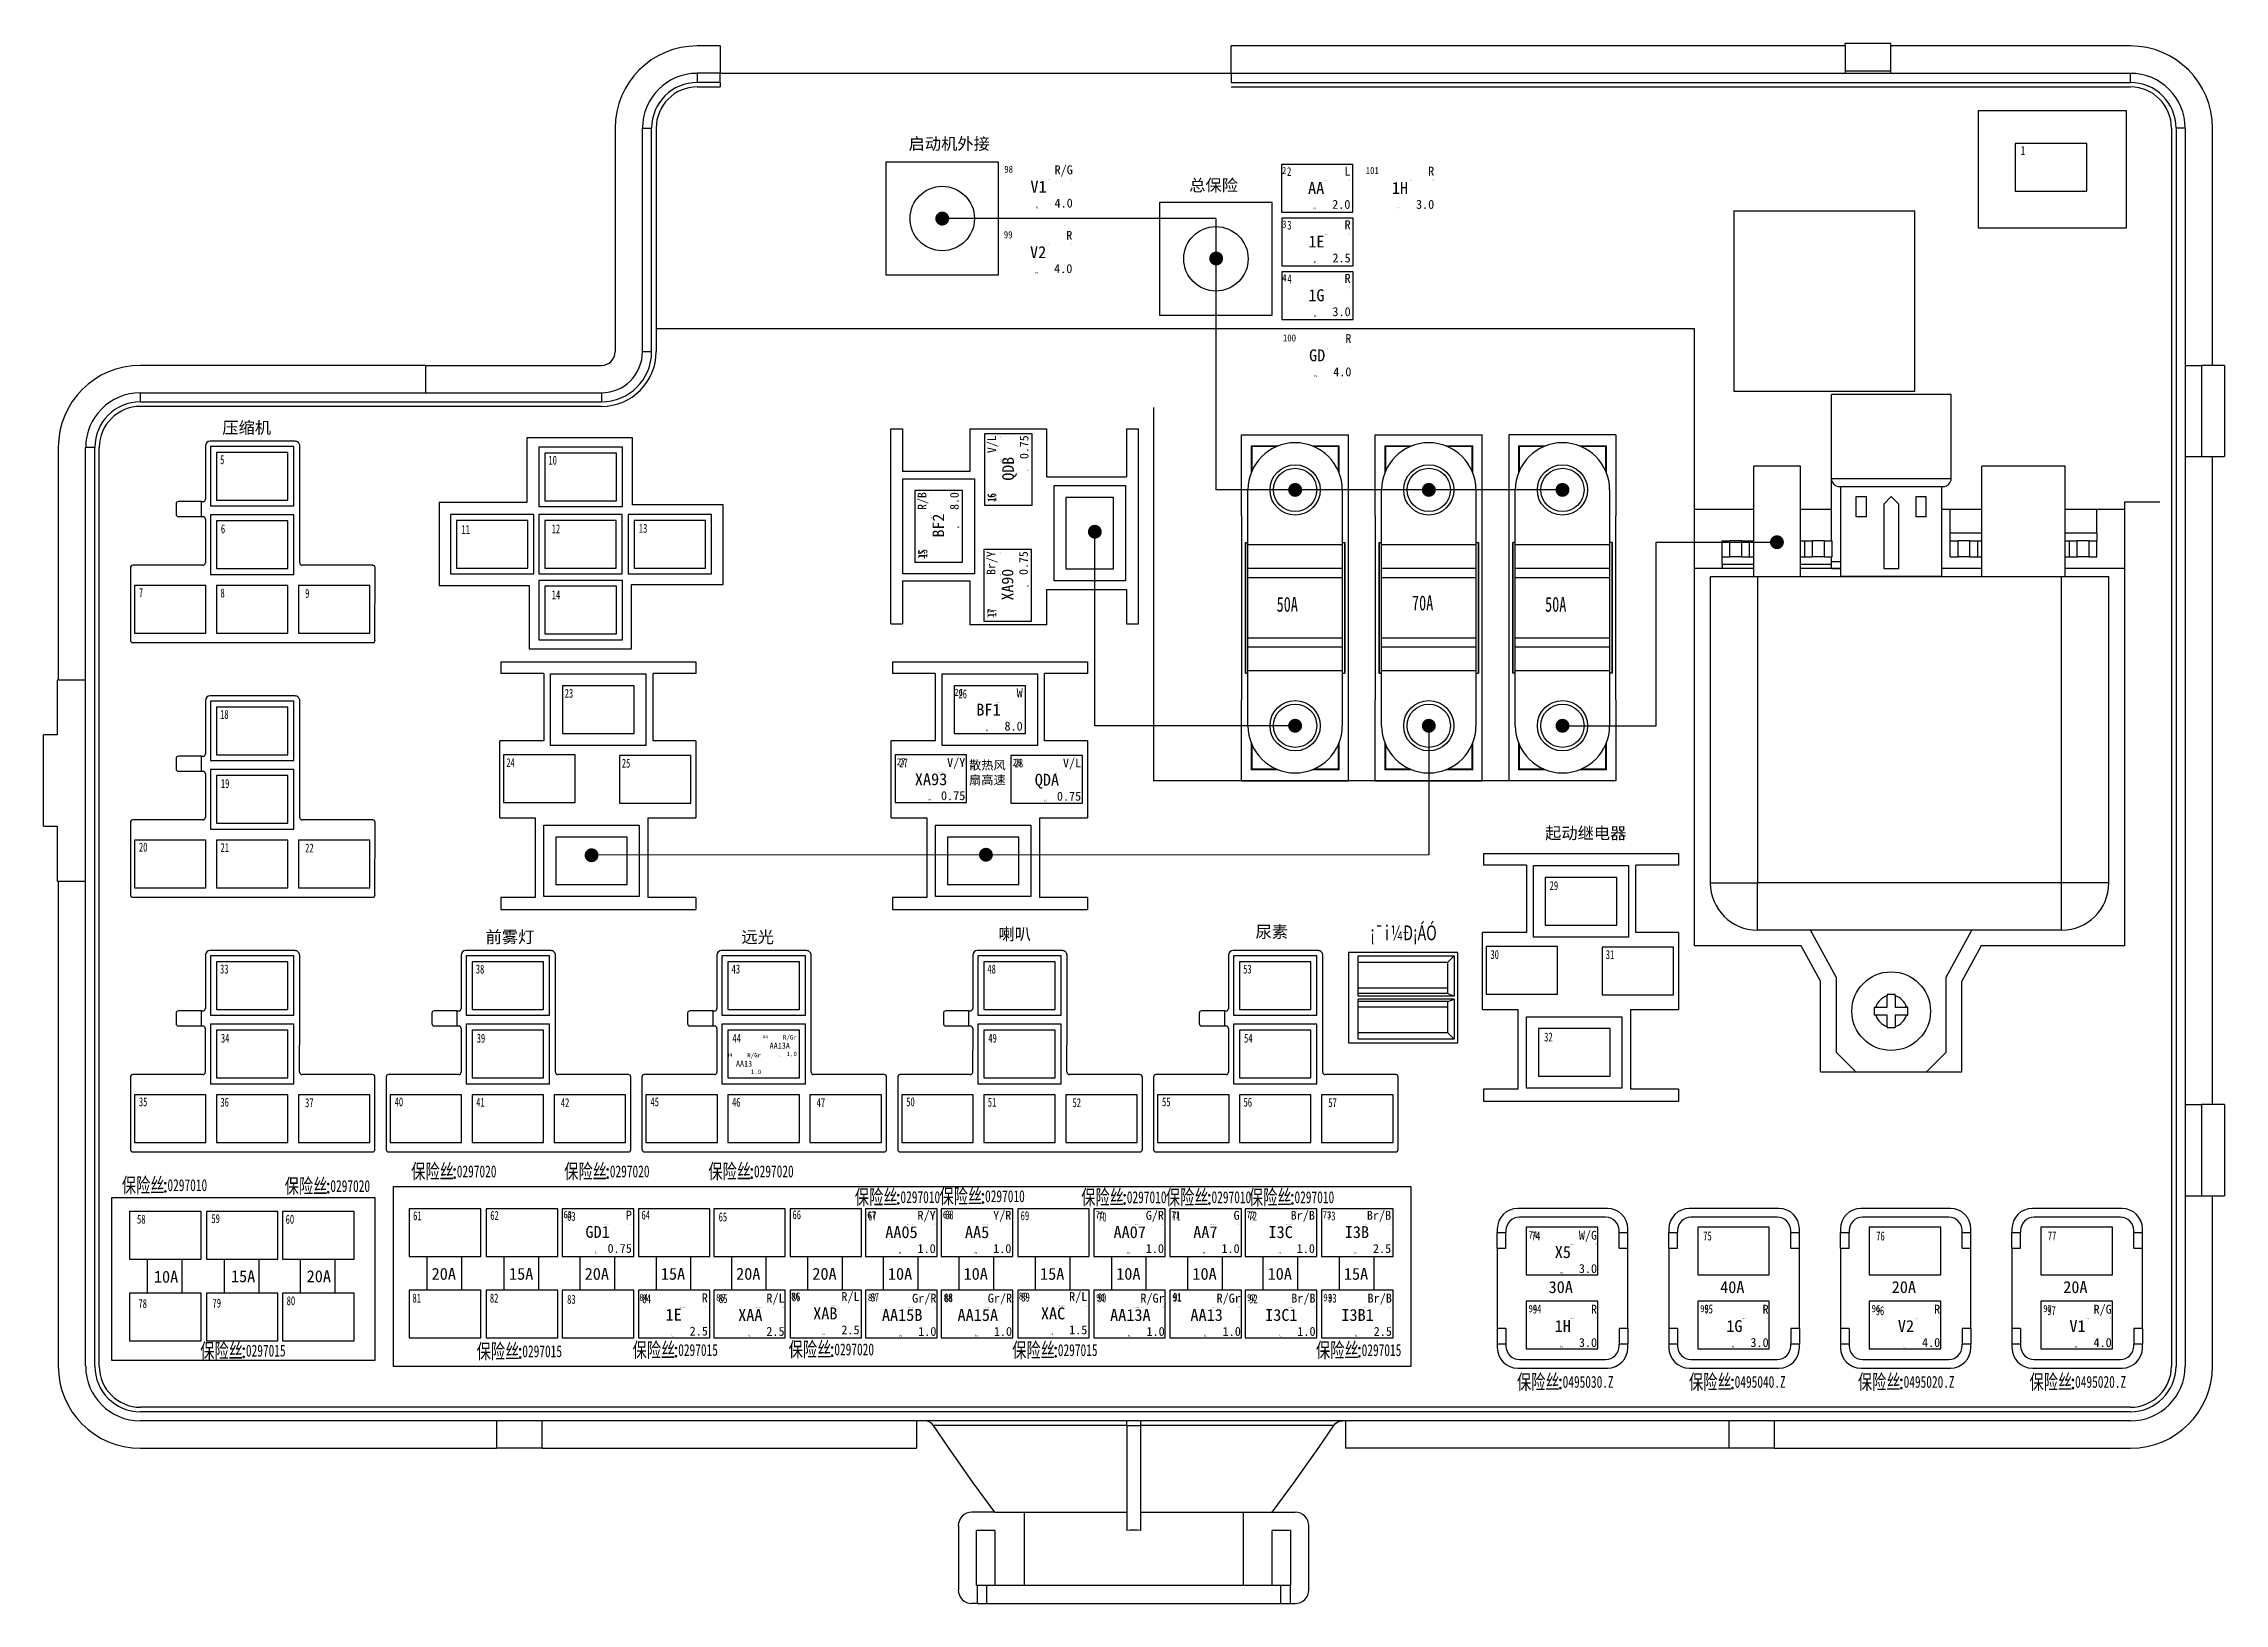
# Model space of a CAD drawing. Header units: millimetres. Extents: x -2653 to 6698, y -4403 to -42.
# Drawn here: x -760.5 to -394.4, y -986.7 to -724.8 of the extents above; entities that cross this region are included whole.
import ezdxf
from ezdxf.enums import TextEntityAlignment as Align

# ---------------------------------------------------------------- set-up
doc = ezdxf.new("R2010")
doc.units = ezdxf.units.MM
doc.header["$MEASUREMENT"] = 0
for name, color, linetype in [('文字', 3, 'Continuous'), ('轮廓线', 7, 'Continuous'), ('附件-供应商', 43, 'Continuous'), ('附件-名称', 53, 'Continuous'), ('附件-数量', 21, 'Continuous'), ('附件-编码', 52, 'Continuous')]:
    doc.layers.add(name, color=color, linetype=linetype)
for name, color, linetype, plot in [('附件-不打印', 2, 'Continuous', False), ('隐藏-剥皮长度', 2, 'Continuous', False), ('隐藏-加余量', 1, 'Continuous', False), ('隐藏-备注', 1, 'Continuous', False), ('隐藏-孔位', 1, 'Continuous', False), ('隐藏-对应端子', 2, 'Continuous', False), ('隐藏-规格', 1, 'Continuous', False), ('隐藏-辅助信息', 3, 'Continuous', False), ('隐藏-防水栓', 2, 'Continuous', False)]:
    doc.layers.add(name, color=color, linetype=linetype, plot=plot)
doc.styles.add('CL', font='', dxfattribs={"height": 2})
doc.styles.get("Standard").update_dxf_attribs({"font": 'txt', "bigfont": 'gbcbig.shx'})
doc.styles.add('灯泡', font='', dxfattribs={"width": 0.7})
doc.styles.get('CL').set_extended_font_data('SimSun')
doc.styles.get('灯泡').set_extended_font_data('NSimSun')

msp = doc.modelspace()

# ---------------------------------------------------------------- texts
at = {"layer": '文字', "lineweight": -3, "attachment_point": 1}
for s, insert, char_height, width in [('{\\fSimSun|b0|i0|c134|p2;启动机外接}', (-615.25, -740.65), 2, 15.8483), ('{\\fSimSun|b0|i0|c134|p2;总保险}', (-568.14, -747.62), 2, 15.8483), ('{\\fSimSun|b0|i0|c134|p2;压缩机}', (-730.46, -788.32), 2, 10.9487), ('{\\fSimSun|b0|i0|c134|p2;散热风扇高速}', (-605.09, -845.22), 1.5, 7.5255), ('{\\fSimSun|b0|i0|c134|p2;起动继电器}', (-508.4, -856.4), 2, 15.8483), ('{\\fSimSun|b0|i0|c134|p2;前雾灯}', (-686.26, -873.84), 2, 10.9487), ('{\\fSimSun|b0|i0|c134|p2;远光}', (-643.32, -873.84), 2, 10.9487), ('{\\fSimSun|b0|i0|c134|p2;喇叭}', (-600.16, -873.34), 2, 10.9487), ('{\\fSimSun|b0|i0|c134|p2;尿素}', (-557.01, -872.97), 2, 10.9487), ('{\\fSimSun|b0|i0|c134|p2;10A}', (-741.94, -930.88), 2, 4.24), ('{\\fSimSun|b0|i0|c134|p2;15A}', (-729.01, -930.8), 2, 4.24), ('{\\fSimSun|b0|i0|c134|p2;20A}', (-716.3, -930.8), 2, 4.24), ('{\\fSimSun|b0|i0|c134|p2;20A}', (-695.32, -930.39), 2, 4.24), ('{\\fSimSun|b0|i0|c134|p2;15A}', (-682.33, -930.39), 2, 4.24), ('{\\fSimSun|b0|i0|c134|p2;20A}', (-669.63, -930.39), 2, 4.24), ('{\\fSimSun|b0|i0|c134|p2;15A}', (-656.84, -930.39), 2, 4.24), ('{\\fSimSun|b0|i0|c134|p2;20A}', (-644.21, -930.39), 2, 4.24), ('{\\fSimSun|b0|i0|c134|p2;20A}', (-631.41, -930.39), 2, 4.24), ('{\\fSimSun|b0|i0|c134|p2;10A}', (-618.72, -930.39), 2, 4.24), ('{\\fSimSun|b0|i0|c134|p2;10A}', (-606.02, -930.39), 2, 4.24), ('{\\fSimSun|b0|i0|c134|p2;15A}', (-593.18, -930.39), 2, 4.24), ('{\\fSimSun|b0|i0|c134|p2;10A}', (-580.4, -930.39), 2, 4.24), ('{\\fSimSun|b0|i0|c134|p2;10A}', (-567.61, -930.39), 2, 4.24), ('{\\fSimSun|b0|i0|c134|p2;10A}', (-554.98, -930.39), 2, 4.24), ('{\\fSimSun|b0|i0|c134|p2;15A}', (-542.18, -930.39), 2, 4.24), ('{\\fSimSun|b0|i0|c134|p2;30A}', (-507.81, -932.62), 2, 4.24), ('{\\fSimSun|b0|i0|c134|p2;40A}', (-479.01, -932.62), 2, 4.24), ('{\\fSimSun|b0|i0|c134|p2;20A}', (-450.21, -932.62), 2, 4.24), ('{\\fSimSun|b0|i0|c134|p2;20A}', (-421.42, -932.62), 2, 4.24)]:
    msp.add_mtext(s, dxfattribs=dict(at, insert=insert, char_height=char_height, width=width))

# ---------------------------------------------------------------- blocks, each defined once
blk = doc.blocks.new('BX22012-1成')
at = {"color": 0, "lineweight": -3, "ltscale": 0.084459}
for p, q in [((961.03, 297.79), (957.2, 297.79)), ((961.03, 293.2), (957.2, 293.2)), ((961.03, 291.66), (957.2, 291.66)), ((957.2, 290.9), (961.03, 290.9)), ((1213.57, 244.16), (1209.74, 244.16)), ((1209.74, 228.84), (1213.57, 228.84)), ((1213.57, 120.03), (1209.74, 120.03)), ((1209.74, 104.71), (1213.57, 104.71))]:
    blk.add_line(p, q, dxfattribs=at)
at = {"color": 0, "lineweight": -3, "ltscale": 0.101352}
for p, q in [((961.03, 297.79), (961.03, 293.2)), ((1046.84, 293.2), (1046.84, 297.79)), ((1149.9, 297.79), (1149.9, 293.2)), ((1157.56, 293.2), (1157.56, 297.79)), ((911.61, 239.56), (911.61, 244.16))]:
    blk.add_line(p, q, dxfattribs=at)
at = {"color": 0, "lineweight": -3}
for p, q in [((1149.9, 297.79), (1046.84, 297.79)), ((1192.42, 297.79), (1157.56, 297.79)), ((961.03, 293.2), (1046.84, 293.2)), ((1046.84, 293.2), (1197.79, 293.2)), ((1046.84, 291.66), (1197.79, 291.66)), ((1046.84, 290.9), (1197.79, 290.9)), ((943.4, 284), (943.4, 246.46)), ((948, 246.46), (948, 284)), ((949.53, 246.46), (949.53, 284)), ((950.3, 284), (950.3, 246.46)), ((1204.68, 284), (1204.68, 76.12)), ((1205.45, 284), (1205.45, 76.11)), ((1206.98, 284), (1206.98, 76.12)), ((1211.58, 244.16), (1211.58, 284)), ((1044.27, 268.81), (998.33, 268.81)), ((1044.27, 268.81), (1044.27, 223.25)), ((1131.23, 270.11), (1131.23, 239.75)), ((1131.23, 270.11), (1161.59, 270.11)), ((1161.59, 239.75), (1161.59, 270.11)), ((1124.63, 250.31), (950.3, 250.31)), ((1124.63, 146.69), (1124.63, 250.31)), ((903.94, 244.16), (863.72, 244.16)), ((911.61, 244.16), (941.11, 244.16)), ((863.72, 239.56), (941.11, 239.56)), ((863.72, 238.03), (941.11, 238.03)), ((1161.59, 239.75), (1131.23, 239.75)), ((1167.71, 239.24), (1147.59, 239.24)), ((941.11, 237.26), (863.72, 237.26)), ((1033.81, 237.11), (1033.81, 174.41)), ((989.68, 200.78), (989.68, 233.51)), ((1031.26, 200.78), (1031.26, 233.51)), ((1066.55, 174.41), (1066.55, 232.49)), ((1088.99, 174.41), (1088.99, 232.49)), ((1093.47, 232.49), (1093.47, 174.41)), ((849.93, 230.37), (849.93, 191.29)), ((854.52, 76.12), (854.52, 230.37)), ((856.06, 76.12), (856.06, 230.37)), ((856.82, 76.12), (856.82, 230.37)), ((1211.58, 120.03), (1211.58, 228.84)), ((1147.59, 225.16), (1167.71, 225.16)), ((1102.45, 223.25), (1044.27, 223.25)), ((1196.8, 221.27), (1196.8, 146.69)), ((1023.95, 183.65), (1023.95, 215.99)), ((1048.59, 214.41), (1048.59, 192.49)), ((1049.25, 192.49), (1049.25, 214.41)), ((1049.25, 214.41), (1049.25, 192.49)), ((1065.89, 214.41), (1065.89, 192.49)), ((1065.89, 192.49), (1065.89, 214.41)), ((1071.03, 214.41), (1071.03, 192.49)), ((1071.69, 192.49), (1071.69, 214.41)), ((1071.69, 214.41), (1071.69, 192.49)), ((1088.33, 214.41), (1088.33, 192.49)), ((1088.33, 192.49), (1088.33, 214.41)), ((1094.13, 214.41), (1094.13, 192.49)), ((1094.13, 192.49), (1094.13, 214.41)), ((1110.77, 192.49), (1110.77, 214.41)), ((1110.77, 214.41), (1110.77, 192.49)), ((1111.43, 192.49), (1111.43, 214.41)), ((1118.19, 183.65), (1118.19, 214.46)), ((1118.19, 214.46), (1138.45, 214.46)), ((1127.27, 208.73), (1127.27, 157.25)), ((1135.19, 208.73), (1186.84, 208.73)), ((1135.19, 208.73), (1135.19, 157.25)), ((1186.24, 157.25), (1186.24, 208.73)), ((1194.16, 157.25), (1194.16, 208.73)), ((862.44, 197.62), (902.72, 197.61)), ((924.24, 194.39), (956.98, 194.39)), ((989.97, 194.39), (1022.7, 194.39)), ((1057.57, 183.65), (1023.95, 183.65)), ((1080.01, 183.65), (1080.01, 161.99)), ((1096.77, 174.41), (1033.81, 174.41)), ((1080.01, 161.99), (939.46, 161.91)), ((1089.21, 162.21), (1121.94, 162.21)), ((849.93, 157.58), (849.93, 76.12)), ((862.44, 154.86), (902.72, 154.85)), ((1186.24, 157.25), (1135.19, 157.25)), ((924.24, 152.81), (956.98, 152.81)), ((989.97, 152.81), (1022.7, 152.81)), ((1186.24, 149.33), (1135.19, 149.33)), ((1089.21, 120.63), (1121.94, 120.63)), ((862.43, 112.1), (902.71, 112.09)), ((905.38, 112.1), (945.65, 112.09)), ((948.32, 112.1), (988.59, 112.09)), ((991.26, 112.1), (1031.53, 112.09)), ((1034.2, 112.1), (1074.47, 112.09)), ((1211.58, 76.1), (1211.58, 104.71)), ((1197.79, 69.24), (863.72, 69.24)), ((1197.79, 68.47), (863.72, 68.47)), ((1197.79, 66.94), (863.72, 66.94)), ((1029.3, 66.17), (996.86, 66.17)), ((1064.04, 66.17), (1031.6, 66.17)), ((863.72, 62.34), (923.48, 62.34)), ((931.14, 62.34), (993.98, 62.34)), ((1130.36, 62.34), (1066, 62.34)), ((1138.02, 62.34), (1197.79, 62.34)), ((1007.16, 39.36), (1053.74, 39.36)), ((1007.16, 36.29), (1053.74, 36.29))]:
    blk.add_line(p, q, dxfattribs=at)
at = {"color": 0, "lineweight": -3, "ltscale": 0.168919}
for p, q in [((1157.56, 298.18), (1149.9, 298.18)), ((1157.56, 293.58), (1149.9, 293.58)), ((911.61, 244.16), (903.94, 244.16)), ((931.14, 62.34), (923.48, 62.34))]:
    blk.add_line(p, q, dxfattribs=at)
at = {"color": 0, "lineweight": -3, "ltscale": 0.008446}
for p, q in [((1149.9, 297.79), (1149.9, 298.18)), ((1157.56, 297.79), (1157.56, 298.18))]:
    blk.add_line(p, q, dxfattribs=at)
at = {"color": 0, "lineweight": -3, "ltscale": 0.118243}
blk.add_line((1197.79, 297.79), (1192.42, 297.79), dxfattribs=at)
at = {"color": 0, "lineweight": -3, "ltscale": 0.033783}
for p, q in [((957.2, 293.2), (957.2, 291.66)), ((961.03, 291.66), (961.03, 293.2)), ((1046.84, 293.2), (1046.84, 291.66)), ((1197.79, 291.66), (1197.79, 293.2)), ((863.72, 238.03), (863.72, 239.56)), ((941.11, 239.56), (941.11, 238.03))]:
    blk.add_line(p, q, dxfattribs=at)
at = {"color": 0, "lineweight": -3, "ltscale": 0.016893}
blk.add_line((961.03, 291.66), (961.03, 290.9), dxfattribs=at)
at = {"color": 0, "lineweight": -3, "ltscale": 0.033784}
for p, q in [((948, 284), (949.53, 284)), ((1206.98, 284), (1205.45, 284)), ((948, 246.46), (949.53, 246.46)), ((856.06, 230.37), (854.52, 230.37))]:
    blk.add_line(p, q, dxfattribs=at)
at = {"color": 0, "lineweight": -3, "ltscale": 0.472973}
for p, q in [((1007.79, 278.26), (988.87, 278.26)), ((988.87, 259.35), (1007.79, 259.35))]:
    blk.add_line(p, q, dxfattribs=at)
at = {"color": 0, "lineweight": -3, "ltscale": 0.472972}
for p, q in [((988.87, 278.26), (988.87, 259.35)), ((1007.79, 259.35), (1007.79, 278.26)), ((1053.73, 271.51), (1034.81, 271.51)), ((1034.81, 271.51), (1034.81, 252.59)), ((1053.73, 252.59), (1053.73, 271.51)), ((1034.81, 252.59), (1053.73, 252.59))]:
    blk.add_line(p, q, dxfattribs=at)
at = {"color": 0, "lineweight": -3, "ltscale": 0.060811}
for p, q in [((1206.98, 244.16), (1209.74, 244.16)), ((1206.98, 228.84), (1209.74, 228.84)), ((1206.98, 120.03), (1209.74, 120.03)), ((1206.98, 104.71), (1209.74, 104.71))]:
    blk.add_line(p, q, dxfattribs=at)
at = {"color": 0, "lineweight": -3, "ltscale": 0.337839}
for p, q in [((1209.74, 244.16), (1209.74, 228.84)), ((1213.57, 244.16), (1213.57, 228.84))]:
    blk.add_line(p, q, dxfattribs=at)
at = {"color": 0, "lineweight": -3, "ltscale": 0.352045}
for p, q in [((1147.59, 225.16), (1147.59, 239.24)), ((1167.71, 225.16), (1167.71, 239.24))]:
    blk.add_line(p, q, dxfattribs=at)
at = {"color": 0, "lineweight": -3, "ltscale": 0.0792}
for p, q in [((878.59, 231.42), (875.42, 231.42)), ((878.59, 188.66), (875.42, 188.66)), ((878.58, 145.9), (875.41, 145.9)), ((921.52, 145.9), (918.35, 145.9)), ((964.46, 145.9), (961.29, 145.9)), ((1007.4, 145.9), (1004.23, 145.9)), ((1050.34, 145.9), (1047.17, 145.9))]:
    blk.add_line(p, q, dxfattribs=at)
at = {"color": 0, "lineweight": -3, "ltscale": 0.198}
for p, q in [((886.51, 231.42), (878.59, 231.42)), ((1127.27, 208.73), (1135.19, 208.73)), ((886.51, 188.66), (878.59, 188.66)), ((1127.27, 157.25), (1135.19, 157.25)), ((1135.19, 149.33), (1135.19, 157.25)), ((1186.24, 149.33), (1186.24, 157.25)), ((886.5, 145.9), (878.58, 145.9)), ((929.44, 145.9), (921.52, 145.9)), ((972.38, 145.9), (964.46, 145.9)), ((1015.32, 145.9), (1007.4, 145.9)), ((1058.26, 145.9), (1050.34, 145.9))]:
    blk.add_line(p, q, dxfattribs=at)
at = {"color": 0, "lineweight": -3, "ltscale": 0.079195}
for p, q in [((889.68, 231.41), (886.51, 231.42)), ((889.68, 188.65), (886.51, 188.66)), ((889.67, 145.89), (886.5, 145.9)), ((932.61, 145.89), (929.44, 145.9)), ((975.55, 145.89), (972.38, 145.9)), ((1018.49, 145.89), (1015.32, 145.9)), ((1061.43, 145.89), (1058.26, 145.9))]:
    blk.add_line(p, q, dxfattribs=at)
at = {"color": 0, "lineweight": -3, "ltscale": 0.0495}
for p, q in [((989.68, 233.51), (991.66, 233.51)), ((1029.28, 233.51), (1031.26, 233.51)), ((1132.55, 214.67), (1130.57, 214.67)), ((1170.83, 214.67), (1168.85, 214.67)), ((1132.55, 212.03), (1130.57, 212.03)), ((1170.83, 212.03), (1168.85, 212.03)), ((989.68, 200.78), (991.66, 200.78)), ((1029.28, 200.78), (1031.26, 200.78)), ((924.24, 194.39), (924.24, 192.41)), ((989.97, 194.39), (989.97, 192.41)), ((1022.7, 194.39), (1022.7, 192.41)), ((1089.21, 162.21), (1089.21, 160.23)), ((1121.94, 162.21), (1121.94, 160.23)), ((924.24, 154.79), (924.24, 152.81)), ((956.98, 154.79), (956.98, 152.81)), ((989.97, 154.79), (989.97, 152.81)), ((1022.7, 154.79), (1022.7, 152.81)), ((1089.21, 122.61), (1089.21, 120.63)), ((1121.94, 122.61), (1121.94, 120.63))]:
    blk.add_line(p, q, dxfattribs=at)
at = {"color": 0, "lineweight": -3, "ltscale": 0.179848}
for p, q in [((991.66, 233.51), (991.66, 226.32)), ((1002.95, 233.51), (1002.95, 226.32)), ((956.98, 192.41), (949.78, 192.41)), ((1022.7, 192.41), (1015.51, 192.41)), ((956.98, 181.12), (949.78, 181.12)), ((1022.7, 181.12), (1015.51, 181.12)), ((1121.94, 160.23), (1114.75, 160.23)), ((1121.94, 148.94), (1114.75, 148.94))]:
    blk.add_line(p, q, dxfattribs=at)
at = {"color": 0, "lineweight": -3, "ltscale": 0.323399}
for p, q in [((1002.95, 233.51), (1015.89, 233.51)), ((1015.89, 200.58), (1002.95, 200.58)), ((924.04, 168.19), (924.04, 181.12)), ((956.98, 181.12), (956.98, 168.19)), ((989.76, 168.19), (989.76, 181.12)), ((1022.7, 181.12), (1022.7, 168.19)), ((1089, 136), (1089, 148.94)), ((1121.94, 148.94), (1121.94, 136))]:
    blk.add_line(p, q, dxfattribs=at)
at = {"color": 0, "lineweight": -3, "ltscale": 0.2508}
for p, q in [((1015.89, 225.45), (1015.89, 233.51)), ((1029.28, 233.51), (1029.28, 225.45)), ((948.92, 168.19), (956.98, 168.19)), ((1014.64, 168.19), (1022.7, 168.19)), ((956.98, 154.79), (948.92, 154.79)), ((1022.7, 154.79), (1014.64, 154.79)), ((1113.88, 136), (1121.94, 136)), ((1121.94, 122.61), (1113.88, 122.61))]:
    blk.add_line(p, q, dxfattribs=at)
at = {"color": 0, "lineweight": -3, "ltscale": 0.3399}
for p, q in [((1048.59, 218.89), (1048.59, 232.49)), ((1071.03, 218.89), (1071.03, 232.49)), ((1111.43, 232.49), (1111.43, 218.89))]:
    blk.add_line(p, q, dxfattribs=at)
at = {"color": 0, "lineweight": -3, "ltscale": 0.448799}
for p, q in [((1048.59, 232.49), (1066.55, 232.49)), ((1071.03, 232.49), (1088.99, 232.49)), ((1111.43, 232.49), (1093.47, 232.49)), ((1048.59, 174.41), (1066.55, 174.41)), ((1071.03, 174.41), (1088.99, 174.41)), ((1111.43, 174.41), (1093.47, 174.41))]:
    blk.add_line(p, q, dxfattribs=at)
at = {"color": 0, "lineweight": -3, "ltscale": 0.113718}
for p, q in [((1050.18, 230.64), (1050.18, 226.09)), ((1050.18, 230.64), (1054.73, 230.64)), ((1072.62, 230.64), (1072.62, 226.09)), ((1072.62, 230.64), (1077.17, 230.64)), ((1095.06, 230.64), (1095.06, 226.09)), ((1095.06, 230.64), (1099.61, 230.64)), ((1050.18, 180.81), (1050.18, 176.26)), ((1072.62, 180.81), (1072.62, 176.26)), ((1095.06, 180.81), (1095.06, 176.26)), ((1054.73, 176.26), (1050.18, 176.26)), ((1077.17, 176.26), (1072.62, 176.26)), ((1099.61, 176.26), (1095.06, 176.26))]:
    blk.add_line(p, q, dxfattribs=at)
at = {"color": 0, "lineweight": -3, "ltscale": 0.113715}
for p, q in [((1060.41, 230.64), (1064.96, 230.64)), ((1082.85, 230.64), (1087.4, 230.64)), ((1105.29, 230.64), (1109.84, 230.64)), ((1064.96, 176.26), (1060.41, 176.26)), ((1087.4, 176.26), (1082.85, 176.26)), ((1109.84, 176.26), (1105.29, 176.26))]:
    blk.add_line(p, q, dxfattribs=at)
at = {"color": 0, "lineweight": -3, "ltscale": 0.113713}
for p, q in [((1064.96, 226.09), (1064.96, 230.64)), ((1087.4, 226.09), (1087.4, 230.64)), ((1109.84, 226.09), (1109.84, 230.64))]:
    blk.add_line(p, q, dxfattribs=at)
at = {"color": 0, "lineweight": -3, "ltscale": 0.189884}
for p, q in [((874.63, 230.63), (874.63, 222.49)), ((874.63, 187.87), (874.63, 179.73)), ((874.62, 145.11), (874.62, 136.97)), ((917.56, 145.11), (917.56, 136.97)), ((960.5, 145.11), (960.5, 136.97)), ((1003.44, 145.11), (1003.44, 136.97)), ((1046.38, 145.11), (1046.38, 136.97))]:
    blk.add_line(p, q, dxfattribs=at)
at = {"color": 0, "lineweight": -3, "ltscale": 0.249284}
for p, q in [((890.46, 220.11), (890.47, 230.62)), ((890.46, 177.35), (890.47, 187.86)), ((890.46, 134.59), (890.46, 145.1)), ((933.4, 134.59), (933.4, 145.1)), ((976.34, 134.59), (976.34, 145.1)), ((1019.28, 134.59), (1019.28, 145.1)), ((1062.22, 134.59), (1062.22, 145.1))]:
    blk.add_line(p, q, dxfattribs=at)
at = {"color": 0, "lineweight": -3, "ltscale": 0.102373}
for p, q in [((1050.31, 230.51), (1050.31, 226.42)), ((1072.75, 230.51), (1072.75, 226.42))]:
    blk.add_line(p, q, dxfattribs=at)
at = {"color": 0, "lineweight": -3, "ltscale": 0.10237}
for p, q in [((1054.4, 230.51), (1050.31, 230.51)), ((1076.84, 230.51), (1072.75, 230.51)), ((1095.19, 230.51), (1095.19, 226.42)), ((1099.28, 230.51), (1095.19, 230.51)), ((1109.71, 226.42), (1109.71, 230.51)), ((1050.31, 176.39), (1054.4, 176.39)), ((1072.75, 176.39), (1076.84, 176.39)), ((1095.19, 176.39), (1099.28, 176.39))]:
    blk.add_line(p, q, dxfattribs=at)
at = {"color": 0, "lineweight": -3, "ltscale": 0.102368}
for p, q in [((1064.83, 230.51), (1060.73, 230.51)), ((1060.73, 176.39), (1064.83, 176.39))]:
    blk.add_line(p, q, dxfattribs=at)
at = {"color": 0, "lineweight": -3, "ltscale": 0.102367}
for p, q in [((1064.83, 226.42), (1064.83, 230.51)), ((1087.27, 230.51), (1083.17, 230.51)), ((1087.27, 226.42), (1087.27, 230.51)), ((1109.71, 230.51), (1105.61, 230.51)), ((1064.83, 176.39), (1064.83, 180.48)), ((1087.27, 176.39), (1087.27, 180.48)), ((1083.17, 176.39), (1087.27, 176.39)), ((1105.61, 176.39), (1109.71, 176.39))]:
    blk.add_line(p, q, dxfattribs=at)
at = {"color": 0, "lineweight": -3, "ltscale": 0.462}
for p, q in [((1134.59, 208.73), (1134.59, 227.21)), ((1142.38, 208.73), (1142.38, 227.21)), ((1172.87, 208.73), (1172.87, 227.21)), ((1186.84, 208.73), (1186.84, 227.21))]:
    blk.add_line(p, q, dxfattribs=at)
at = {"color": 0, "lineweight": -3, "ltscale": 0.194699}
blk.add_line((1142.38, 227.21), (1134.59, 227.21), dxfattribs=at)
at = {"color": 0, "lineweight": -3, "ltscale": 0.194701}
blk.add_line((1186.84, 227.21), (1172.87, 227.21), dxfattribs=at)
at = {"color": 0, "lineweight": -3, "ltscale": 0.28215}
for p, q in [((1002.95, 226.32), (991.66, 226.32)), ((991.66, 207.97), (1002.95, 207.97)), ((931.43, 192.41), (931.43, 181.12)), ((949.78, 181.12), (949.78, 192.41)), ((997.16, 192.41), (997.16, 181.12)), ((1015.51, 181.12), (1015.51, 192.41)), ((1096.4, 160.23), (1096.4, 148.94)), ((1114.75, 148.94), (1114.75, 160.23))]:
    blk.add_line(p, q, dxfattribs=at)
at = {"color": 0, "lineweight": -3, "ltscale": 0.33495}
for p, q in [((1015.89, 225.45), (1029.28, 225.45)), ((1015.89, 206.54), (1029.28, 206.54)), ((930.01, 168.19), (930.01, 154.79)), ((948.92, 168.19), (948.92, 154.79)), ((995.73, 168.19), (995.73, 154.79)), ((1014.64, 168.19), (1014.64, 154.79)), ((1094.97, 136), (1094.97, 122.61)), ((1113.88, 136), (1113.88, 122.61))]:
    blk.add_line(p, q, dxfattribs=at)
at = {"color": 0, "lineweight": -3, "ltscale": 0.262218}
blk.add_line((1147.59, 214.67), (1147.59, 225.16), dxfattribs=at)
at = {"color": 0, "lineweight": -3, "ltscale": 0.435864}
blk.add_line((1148.93, 223.82), (1166.37, 223.82), dxfattribs=at)
at = {"color": 0, "lineweight": -3, "ltscale": 0.37719}
for p, q in [((1149.17, 208.73), (1149.17, 223.82)), ((1166.13, 208.73), (1166.13, 223.82))]:
    blk.add_line(p, q, dxfattribs=at)
at = {"color": 0, "lineweight": -3, "ltscale": 0.043559}
for p, q in [((869.71, 220.9), (869.71, 219.16)), ((869.71, 178.14), (869.71, 176.4)), ((869.71, 135.38), (869.7, 133.64)), ((912.65, 135.38), (912.65, 133.64)), ((955.59, 135.38), (955.59, 133.64)), ((998.53, 135.38), (998.53, 133.64)), ((1041.47, 135.38), (1041.47, 133.64))]:
    blk.add_line(p, q, dxfattribs=at)
at = {"color": 0, "lineweight": -3, "ltscale": 0.09702}
for p, q in [((873.99, 221.29), (870.11, 221.3)), ((873.99, 178.54), (870.11, 178.54)), ((873.98, 135.78), (870.1, 135.78)), ((916.92, 135.78), (913.04, 135.78)), ((959.86, 135.78), (955.98, 135.78)), ((1002.8, 135.78), (998.92, 135.78)), ((1045.74, 135.78), (1041.86, 135.78))]:
    blk.add_line(p, q, dxfattribs=at)
at = {"color": 0, "lineweight": -3, "ltscale": 0.005941}
for p, q in [((873.99, 221.29), (874.23, 221.29)), ((873.99, 218.76), (874.23, 218.76)), ((873.99, 178.54), (874.23, 178.54)), ((873.99, 176), (874.23, 176)), ((873.98, 135.78), (874.22, 135.78)), ((916.92, 135.78), (917.16, 135.78)), ((959.86, 135.78), (960.1, 135.78)), ((1002.8, 135.78), (1003.04, 135.78)), ((1045.74, 135.78), (1045.98, 135.78)), ((873.98, 133.24), (874.22, 133.24)), ((916.92, 133.24), (917.16, 133.24)), ((959.86, 133.24), (960.1, 133.24)), ((1002.8, 133.24), (1003.04, 133.24)), ((1045.74, 133.24), (1045.98, 133.24))]:
    blk.add_line(p, q, dxfattribs=at)
at = {"color": 0, "lineweight": -3, "ltscale": 0.063359}
for p, q in [((873.99, 218.77), (873.99, 221.3)), ((873.99, 176.01), (873.99, 178.54)), ((873.98, 133.25), (873.98, 135.78)), ((916.92, 133.25), (916.92, 135.78)), ((959.86, 133.25), (959.86, 135.78)), ((1002.8, 133.25), (1002.8, 135.78)), ((1045.74, 133.25), (1045.74, 135.78))]:
    blk.add_line(p, q, dxfattribs=at)
at = {"color": 0, "lineweight": -3, "ltscale": 0.019995}
for p, q in [((874.63, 222.49), (874.62, 221.69)), ((874.63, 179.73), (874.62, 178.93)), ((874.62, 136.97), (874.62, 136.17)), ((917.56, 136.97), (917.56, 136.17)), ((960.5, 136.97), (960.5, 136.17)), ((1003.44, 136.97), (1003.44, 136.17)), ((1046.38, 136.97), (1046.38, 136.17))]:
    blk.add_line(p, q, dxfattribs=at)
at = {"color": 0, "lineweight": -3, "ltscale": 0.227895}
for p, q in [((890.46, 210.99), (890.46, 220.11)), ((890.46, 168.23), (890.46, 177.35)), ((890.45, 125.47), (890.46, 134.59)), ((933.39, 125.47), (933.4, 134.59)), ((976.33, 125.47), (976.34, 134.59)), ((1019.27, 125.47), (1019.28, 134.59)), ((1062.22, 125.47), (1062.22, 134.59))]:
    blk.add_line(p, q, dxfattribs=at)
at = {"color": 0, "lineweight": -3, "ltscale": 0.231}
for p, q in [((1049.65, 214.01), (1049.65, 223.25)), ((1065.49, 223.25), (1065.49, 214.01)), ((1072.09, 214.01), (1072.09, 223.25)), ((1087.93, 223.25), (1087.93, 214.01)), ((1094.53, 214.01), (1094.53, 223.25)), ((1110.37, 223.25), (1110.37, 214.01)), ((1049.65, 183.65), (1049.65, 192.89)), ((1065.49, 192.89), (1065.49, 183.65)), ((1072.09, 183.65), (1072.09, 192.89)), ((1087.93, 192.89), (1087.93, 183.65)), ((1094.53, 183.65), (1094.53, 192.89)), ((1110.37, 192.89), (1110.37, 183.65))]:
    blk.add_line(p, q, dxfattribs=at)
at = {"color": 0, "lineweight": -3, "ltscale": 0.249149}
for p, q in [((1134.59, 219.95), (1124.63, 219.95)), ((1134.59, 210.05), (1124.63, 210.05))]:
    blk.add_line(p, q, dxfattribs=at)
at = {"color": 0, "lineweight": -3, "ltscale": 0.130257}
for p, q in [((1147.59, 219.95), (1142.38, 219.95)), ((1147.59, 210.71), (1142.38, 210.71))]:
    blk.add_line(p, q, dxfattribs=at)
at = {"color": 0, "lineweight": -3, "ltscale": 0.041911}
for p, q in [((1151.78, 222.14), (1153.46, 222.14)), ((1153.46, 218.7), (1151.78, 218.7))]:
    blk.add_line(p, q, dxfattribs=at)
at = {"color": 0, "lineweight": -3, "ltscale": 0.086026}
for p, q in [((1151.78, 218.7), (1151.78, 222.14)), ((1153.46, 218.7), (1153.46, 222.14)), ((1161.84, 218.7), (1161.84, 222.14)), ((1163.52, 218.7), (1163.52, 222.14))]:
    blk.add_line(p, q, dxfattribs=at)
at = {"color": 0, "lineweight": -3, "ltscale": 0.044452}
for p, q in [((1157.65, 222.14), (1156.39, 220.88)), ((1158.91, 220.88), (1157.65, 222.14))]:
    blk.add_line(p, q, dxfattribs=at)
at = {"color": 0, "lineweight": -3, "ltscale": 0.270319}
for p, q in [((1156.39, 220.88), (1156.39, 210.07)), ((1158.91, 210.07), (1158.91, 220.88))]:
    blk.add_line(p, q, dxfattribs=at)
at = {"color": 0, "lineweight": -3, "ltscale": 0.04191}
for p, q in [((1161.84, 222.14), (1163.52, 222.14)), ((1163.52, 218.7), (1161.84, 218.7))]:
    blk.add_line(p, q, dxfattribs=at)
at = {"color": 0, "lineweight": -3, "ltscale": 0.168518}
for p, q in [((1172.87, 219.95), (1166.13, 219.95)), ((1172.87, 210.05), (1166.13, 210.05))]:
    blk.add_line(p, q, dxfattribs=at)
at = {"color": 0, "lineweight": -3, "ltscale": 0.098999}
for p, q in [((1167.53, 215.99), (1167.53, 219.95)), ((1192.18, 215.99), (1192.18, 219.95))]:
    blk.add_line(p, q, dxfattribs=at)
at = {"color": 0, "lineweight": -3, "ltscale": 0.249152}
for p, q in [((1196.8, 219.95), (1186.84, 219.95)), ((1196.8, 210.05), (1186.84, 210.05))]:
    blk.add_line(p, q, dxfattribs=at)
at = {"color": 0, "lineweight": -3, "ltscale": 0.148499}
blk.add_line((1196.8, 221.27), (1202.74, 221.27), dxfattribs=at)
at = {"color": 0, "lineweight": -3, "ltscale": 0.097021}
for p, q in [((870.11, 218.76), (873.99, 218.77)), ((870.11, 176), (873.99, 176.01)), ((870.1, 133.24), (873.98, 133.25)), ((913.04, 133.24), (916.92, 133.25)), ((955.98, 133.24), (959.86, 133.25)), ((998.92, 133.24), (1002.8, 133.25)), ((1041.86, 133.24), (1045.74, 133.25))]:
    blk.add_line(p, q, dxfattribs=at)
at = {"color": 0, "lineweight": -3, "ltscale": 0.184138}
for p, q in [((874.62, 218.36), (874.62, 211)), ((874.62, 175.6), (874.62, 168.24)), ((874.61, 132.84), (874.61, 125.48)), ((917.56, 132.84), (917.55, 125.48)), ((960.5, 132.84), (960.49, 125.48)), ((1003.44, 132.84), (1003.43, 125.48)), ((1046.38, 132.84), (1046.38, 125.48))]:
    blk.add_line(p, q, dxfattribs=at)
at = {"color": 0, "lineweight": -3, "ltscale": 0.112201}
for p, q in [((1048.59, 218.89), (1048.59, 214.41)), ((1071.03, 218.89), (1071.03, 214.41)), ((1111.43, 214.41), (1111.43, 218.89)), ((1048.59, 192.49), (1048.59, 188.01)), ((1071.03, 192.49), (1071.03, 188.01)), ((1111.43, 188.01), (1111.43, 192.49))]:
    blk.add_line(p, q, dxfattribs=at)
at = {"color": 0, "lineweight": -3, "ltscale": 0.009899}
for p, q in [((1049.25, 214.41), (1049.65, 214.41)), ((1049.25, 214.41), (1049.65, 214.41)), ((1071.69, 214.41), (1072.09, 214.41)), ((1071.69, 214.41), (1072.09, 214.41)), ((1094.53, 214.41), (1094.13, 214.41)), ((1094.53, 214.41), (1094.13, 214.41)), ((1049.25, 192.49), (1049.65, 192.49)), ((1049.25, 192.49), (1049.65, 192.49)), ((1071.69, 192.49), (1072.09, 192.49)), ((1071.69, 192.49), (1072.09, 192.49)), ((1094.53, 192.49), (1094.13, 192.49)), ((1094.53, 192.49), (1094.13, 192.49))]:
    blk.add_line(p, q, dxfattribs=at)
at = {"color": 0, "lineweight": -3, "ltscale": 0.099001}
for p, q in [((1049.65, 210.05), (1049.65, 214.01)), ((1065.49, 214.01), (1065.49, 210.05)), ((1072.09, 210.05), (1072.09, 214.01)), ((1087.93, 214.01), (1087.93, 210.05)), ((1094.53, 210.05), (1094.53, 214.01)), ((1110.37, 214.01), (1110.37, 210.05))]:
    blk.add_line(p, q, dxfattribs=at)
at = {"color": 0, "lineweight": -3, "ltscale": 0.396}
for p, q in [((1065.49, 214.01), (1049.65, 214.01)), ((1087.93, 214.01), (1072.09, 214.01)), ((1110.37, 214.01), (1094.53, 214.01)), ((1065.49, 210.05), (1049.65, 210.05)), ((1087.93, 210.05), (1072.09, 210.05)), ((1110.37, 210.05), (1094.53, 210.05)), ((1065.49, 208.47), (1049.65, 208.47)), ((1087.93, 208.47), (1072.09, 208.47)), ((1110.37, 208.47), (1094.53, 208.47)), ((1049.65, 198.43), (1065.49, 198.43)), ((1072.09, 198.43), (1087.93, 198.43)), ((1094.53, 198.43), (1110.37, 198.43)), ((1065.49, 196.85), (1049.65, 196.85)), ((1087.93, 196.85), (1072.09, 196.85)), ((1110.37, 196.85), (1094.53, 196.85)), ((1065.49, 192.89), (1049.65, 192.89)), ((1087.93, 192.89), (1072.09, 192.89)), ((1110.37, 192.89), (1094.53, 192.89))]:
    blk.add_line(p, q, dxfattribs=at)
at = {"color": 0, "lineweight": -3, "ltscale": 0.0099}
for p, q in [((1065.49, 214.41), (1065.89, 214.41)), ((1065.49, 214.41), (1065.89, 214.41)), ((1087.93, 214.41), (1088.33, 214.41)), ((1087.93, 214.41), (1088.33, 214.41)), ((1110.77, 214.41), (1110.37, 214.41)), ((1110.77, 214.41), (1110.37, 214.41)), ((1065.49, 192.49), (1065.89, 192.49)), ((1065.49, 192.49), (1065.89, 192.49)), ((1087.93, 192.49), (1088.33, 192.49)), ((1087.93, 192.49), (1088.33, 192.49)), ((1110.77, 192.49), (1110.37, 192.49)), ((1110.77, 192.49), (1110.37, 192.49))]:
    blk.add_line(p, q, dxfattribs=at)
at = {"color": 0, "lineweight": -3, "ltscale": 0.033}
for p, q in [((1129.25, 214.67), (1130.57, 214.67)), ((1132.55, 214.67), (1133.87, 214.67)), ((1146.41, 214.67), (1147.73, 214.67)), ((1167.53, 214.67), (1167.53, 215.99)), ((1167.53, 214.67), (1168.85, 214.67)), ((1170.83, 214.67), (1172.15, 214.67)), ((1187.56, 214.67), (1188.88, 214.67)), ((1192.18, 215.99), (1192.18, 214.67)), ((1129.25, 212.03), (1130.57, 212.03)), ((1129.25, 210.71), (1129.25, 212.03)), ((1132.55, 212.03), (1133.87, 212.03)), ((1146.41, 212.03), (1147.73, 212.03)), ((1167.53, 212.03), (1168.85, 212.03)), ((1170.83, 212.03), (1172.15, 212.03)), ((1187.56, 212.03), (1188.88, 212.03)), ((1091.51, 83.79), (1091.51, 82.47)), ((1120.31, 83.79), (1120.31, 82.47)), ((1149.1, 83.79), (1149.1, 82.47)), ((1177.9, 83.79), (1177.9, 82.47))]:
    blk.add_line(p, q, dxfattribs=at)
at = {"color": 0, "lineweight": -3, "ltscale": 0.066}
for p, q in [((1129.25, 212.03), (1129.25, 214.67)), ((1130.57, 212.03), (1130.57, 214.67)), ((1132.55, 212.03), (1132.55, 214.67)), ((1133.87, 212.03), (1133.87, 214.67)), ((1143.11, 212.03), (1143.11, 214.67)), ((1144.43, 212.03), (1144.43, 214.67)), ((1146.41, 212.03), (1146.41, 214.67)), ((1147.73, 212.03), (1147.73, 214.67)), ((1167.53, 212.03), (1167.53, 214.67)), ((1168.85, 212.03), (1168.85, 214.67)), ((1170.83, 212.03), (1170.83, 214.67)), ((1172.15, 212.03), (1172.15, 214.67)), ((1187.56, 212.03), (1187.56, 214.67)), ((1188.88, 212.03), (1188.88, 214.67)), ((1190.86, 212.03), (1190.86, 214.67)), ((1192.18, 212.03), (1192.18, 214.67)), ((1091.51, 95.93), (1091.51, 98.57)), ((1092.96, 95.93), (1092.96, 98.57)), ((1111.97, 95.93), (1111.97, 98.57)), ((1113.42, 95.93), (1113.42, 98.57)), ((1120.31, 95.93), (1120.31, 98.57)), ((1121.76, 95.93), (1121.76, 98.57)), ((1140.77, 95.93), (1140.77, 98.57)), ((1142.22, 95.93), (1142.22, 98.57)), ((1149.1, 95.93), (1149.1, 98.57)), ((1150.56, 95.93), (1150.56, 98.57)), ((1169.56, 95.93), (1169.56, 98.57)), ((1171.02, 95.93), (1171.02, 98.57)), ((1177.9, 95.93), (1177.9, 98.57)), ((1179.36, 95.93), (1179.36, 98.57)), ((1198.36, 95.93), (1198.36, 98.57)), ((1199.82, 95.93), (1199.82, 98.57)), ((1091.51, 82.47), (1091.51, 79.83)), ((1092.96, 82.47), (1092.96, 79.83)), ((1111.97, 82.47), (1111.97, 79.83)), ((1113.42, 82.47), (1113.42, 79.83)), ((1120.31, 82.47), (1120.31, 79.83)), ((1121.76, 82.47), (1121.76, 79.83)), ((1140.77, 82.47), (1140.77, 79.83)), ((1142.22, 82.47), (1142.22, 79.83)), ((1149.1, 82.47), (1149.1, 79.83)), ((1150.56, 82.47), (1150.56, 79.83)), ((1169.56, 82.47), (1169.56, 79.83)), ((1171.02, 82.47), (1171.02, 79.83)), ((1177.9, 82.47), (1177.9, 79.83)), ((1179.36, 82.47), (1179.36, 79.83)), ((1198.36, 82.47), (1198.36, 79.83)), ((1199.82, 82.47), (1199.82, 79.83))]:
    blk.add_line(p, q, dxfattribs=at)
at = {"color": 0, "lineweight": -3, "ltscale": 0.01815}
for p, q in [((1133.87, 214.67), (1134.59, 214.67)), ((1172.15, 214.67), (1172.87, 214.67)), ((1186.84, 214.67), (1187.56, 214.67)), ((1133.87, 212.03), (1134.59, 212.03)), ((1172.15, 212.03), (1172.87, 212.03)), ((1186.84, 212.03), (1187.56, 212.03))]:
    blk.add_line(p, q, dxfattribs=at)
at = {"color": 0, "lineweight": -3, "ltscale": 0.018152}
for p, q in [((1142.38, 214.67), (1143.11, 214.67)), ((1142.38, 212.03), (1143.11, 212.03))]:
    blk.add_line(p, q, dxfattribs=at)
at = {"color": 0, "lineweight": -3, "ltscale": 0.032999}
for p, q in [((1143.11, 214.67), (1144.43, 214.67)), ((1190.86, 214.67), (1192.18, 214.67)), ((1143.11, 212.03), (1144.43, 212.03)), ((1190.86, 212.03), (1192.18, 212.03)), ((1158.29, 138.51), (1156.97, 138.51)), ((1156.97, 132.96), (1158.29, 132.96)), ((1113.42, 94.61), (1113.42, 95.93)), ((1142.22, 94.61), (1142.22, 95.93)), ((1171.02, 94.61), (1171.02, 95.93)), ((1199.82, 94.61), (1199.82, 95.93))]:
    blk.add_line(p, q, dxfattribs=at)
at = {"color": 0, "lineweight": -3, "ltscale": 0.049501}
for p, q in [((1146.41, 214.67), (1144.43, 214.67)), ((1190.86, 214.67), (1188.88, 214.67)), ((1146.41, 212.03), (1144.43, 212.03)), ((1190.86, 212.03), (1188.88, 212.03))]:
    blk.add_line(p, q, dxfattribs=at)
at = {"color": 0, "lineweight": -3, "ltscale": 0.13365}
for p, q in [((1172.87, 215.99), (1167.53, 215.99)), ((1192.18, 215.99), (1186.84, 215.99))]:
    blk.add_line(p, q, dxfattribs=at)
at = {"color": 0, "lineweight": -3, "ltscale": 0.304921}
for p, q in [((862.05, 210.21), (862.05, 198.01)), ((862.05, 167.45), (862.05, 155.25)), ((862.04, 124.69), (862.04, 112.49)), ((904.98, 124.69), (904.98, 112.49)), ((947.92, 124.69), (947.92, 112.49)), ((990.87, 124.69), (990.86, 112.49)), ((1033.81, 124.69), (1033.8, 112.49))]:
    blk.add_line(p, q, dxfattribs=at)
at = {"color": 0, "lineweight": -3, "ltscale": 0.06732}
for p, q in [((874.22, 210.6), (871.53, 210.6)), ((874.22, 167.84), (871.53, 167.84)), ((874.22, 125.08), (871.52, 125.08)), ((917.16, 125.08), (914.46, 125.08)), ((960.1, 125.08), (957.4, 125.08)), ((1003.04, 125.08), (1000.35, 125.08)), ((1045.98, 125.08), (1043.29, 125.08))]:
    blk.add_line(p, q, dxfattribs=at)
at = {"color": 0, "lineweight": -3, "ltscale": 0.134639}
for p, q in [((902.71, 210.6), (890.86, 210.6)), ((902.71, 167.84), (890.86, 167.84)), ((902.7, 125.08), (890.85, 125.08)), ((945.64, 125.08), (933.79, 125.08)), ((988.58, 125.08), (976.73, 125.08)), ((1031.52, 125.08), (1019.67, 125.08)), ((1074.47, 125.08), (1062.61, 125.08))]:
    blk.add_line(p, q, dxfattribs=at)
at = {"color": 0, "lineweight": -3, "ltscale": 0.039601}
for p, q in [((1049.65, 208.47), (1049.65, 210.05)), ((1065.49, 210.05), (1065.49, 208.47)), ((1072.09, 208.47), (1072.09, 210.05)), ((1087.93, 210.05), (1087.93, 208.47)), ((1094.53, 208.47), (1094.53, 210.05)), ((1110.37, 210.05), (1110.37, 208.47))]:
    blk.add_line(p, q, dxfattribs=at)
at = {"color": 0, "lineweight": -3, "ltscale": 0.133649}
blk.add_line((1134.59, 210.71), (1129.25, 210.71), dxfattribs=at)
at = {"color": 0, "lineweight": -3, "ltscale": 0.016499}
blk.add_line((1129.25, 210.71), (1129.25, 210.05), dxfattribs=at)
at = {"color": 0, "lineweight": -3, "ltscale": 0.169652}
blk.add_line((1149.17, 210.05), (1142.38, 210.05), dxfattribs=at)
at = {"color": 0, "lineweight": -3, "ltscale": 0.019635}
blk.add_line((1147.59, 211.24), (1147.59, 212.03), dxfattribs=at)
at = {"color": 0, "lineweight": -3, "ltscale": 0.029337}
blk.add_line((1147.59, 210.07), (1147.59, 211.24), dxfattribs=at)
at = {"color": 0, "lineweight": -3, "ltscale": 0.039398}
for p, q in [((1147.59, 211.24), (1149.17, 211.24)), ((1147.59, 210.07), (1149.17, 210.07))]:
    blk.add_line(p, q, dxfattribs=at)
at = {"color": 0, "lineweight": -3, "ltscale": 0.000527954}
blk.add_line((1147.73, 210.05), (1147.73, 210.07), dxfattribs=at)
at = {"color": 0, "lineweight": -3, "ltscale": 0.424127}
blk.add_line((1166.13, 208.73), (1149.17, 208.73), dxfattribs=at)
at = {"color": 0, "lineweight": -3, "ltscale": 0.062863}
blk.add_line((1156.39, 210.07), (1158.91, 210.07), dxfattribs=at)
at = {"color": 0, "lineweight": -3, "ltscale": 0.198001}
for p, q in [((1186.24, 208.73), (1194.16, 208.73)), ((1194.16, 157.25), (1186.24, 157.25))]:
    blk.add_line(p, q, dxfattribs=at)
at = {"color": 0, "lineweight": -3, "ltscale": 0.17985}
for p, q in [((991.66, 207.97), (991.66, 200.78)), ((1002.95, 207.97), (1002.95, 200.58)), ((931.43, 192.41), (924.24, 192.41)), ((997.16, 192.41), (989.97, 192.41)), ((931.43, 181.12), (924.04, 181.12)), ((997.16, 181.12), (989.76, 181.12)), ((1096.4, 160.23), (1089.21, 160.23)), ((1096.4, 148.94), (1089, 148.94))]:
    blk.add_line(p, q, dxfattribs=at)
at = {"color": 0, "lineweight": -3, "ltscale": 0.18975}
for p, q in [((1015.89, 200.58), (1015.89, 206.54)), ((1029.28, 206.54), (1029.28, 200.78)), ((924.04, 168.19), (930.01, 168.19)), ((989.76, 168.19), (995.73, 168.19)), ((930.01, 154.79), (924.24, 154.79)), ((995.73, 154.79), (989.97, 154.79)), ((1089, 136), (1094.97, 136)), ((1094.97, 122.61), (1089.21, 122.61))]:
    blk.add_line(p, q, dxfattribs=at)
at = {"color": 0, "lineweight": -3, "ltscale": 0.250799}
for p, q in [((1049.65, 198.43), (1049.65, 208.47)), ((1065.49, 208.47), (1065.49, 198.43)), ((1072.09, 198.43), (1072.09, 208.47)), ((1087.93, 208.47), (1087.93, 198.43)), ((1094.53, 198.43), (1094.53, 208.47)), ((1110.37, 208.47), (1110.37, 198.43))]:
    blk.add_line(p, q, dxfattribs=at)
at = {"color": 0, "lineweight": -3, "ltscale": 0.0396}
for p, q in [((1049.65, 196.85), (1049.65, 198.43)), ((1065.49, 198.43), (1065.49, 196.85)), ((1072.09, 196.85), (1072.09, 198.43)), ((1087.93, 198.43), (1087.93, 196.85)), ((1094.53, 196.85), (1094.53, 198.43)), ((1110.37, 198.43), (1110.37, 196.85))]:
    blk.add_line(p, q, dxfattribs=at)
blk.add_line((956.98, 194.39), (956.98, 192.41))
at = {"color": 0, "lineweight": -3, "ltscale": 0.099}
for p, q in [((1049.65, 192.89), (1049.65, 196.85)), ((1065.49, 196.85), (1065.49, 192.89)), ((1072.09, 192.89), (1072.09, 196.85)), ((1087.93, 196.85), (1087.93, 192.89)), ((1094.53, 192.89), (1094.53, 196.85)), ((1110.37, 196.85), (1110.37, 192.89))]:
    blk.add_line(p, q, dxfattribs=at)
at = {"color": 0, "lineweight": -3, "ltscale": 0.104729}
for p, q in [((854.52, 191.29), (849.77, 191.29)), ((849.77, 157.58), (854.52, 157.58))]:
    blk.add_line(p, q, dxfattribs=at)
at = {"color": 0, "lineweight": -3, "ltscale": 0.202703}
blk.add_line((849.77, 191.29), (849.77, 182.1), dxfattribs=at)
at = {"color": 0, "lineweight": -3, "ltscale": 0.339899}
for p, q in [((1048.59, 174.41), (1048.59, 188.01)), ((1071.03, 174.41), (1071.03, 188.01)), ((1111.43, 188.01), (1111.43, 174.41))]:
    blk.add_line(p, q, dxfattribs=at)
at = {"color": 0, "lineweight": -3, "ltscale": 0.393605}
blk.add_line((1102.45, 183.65), (1118.19, 183.65), dxfattribs=at)
at = {"color": 0, "lineweight": -3, "ltscale": 0.050676}
for p, q in [((849.77, 182.1), (847.47, 182.1)), ((847.47, 166.77), (849.77, 166.77)), ((1029.3, 66.17), (1031.6, 66.17))]:
    blk.add_line(p, q, dxfattribs=at)
at = {"color": 0, "lineweight": -3, "ltscale": 0.337837}
for p, q in [((847.47, 166.77), (847.47, 182.1)), ((1209.74, 120.03), (1209.74, 104.71)), ((1213.57, 120.03), (1213.57, 104.71))]:
    blk.add_line(p, q, dxfattribs=at)
at = {"color": 0, "lineweight": -3, "ltscale": 0.102372}
for p, q in [((1050.31, 180.48), (1050.31, 176.39)), ((1072.75, 180.48), (1072.75, 176.39))]:
    blk.add_line(p, q, dxfattribs=at)
at = {"color": 0, "lineweight": -3, "ltscale": 0.113714}
for p, q in [((1064.96, 176.26), (1064.96, 180.81)), ((1087.4, 176.26), (1087.4, 180.81)), ((1109.84, 176.26), (1109.84, 180.81))]:
    blk.add_line(p, q, dxfattribs=at)
at = {"color": 0, "lineweight": -3, "ltscale": 0.102369}
for p, q in [((1095.19, 180.48), (1095.19, 176.39)), ((1109.71, 176.39), (1109.71, 180.48))]:
    blk.add_line(p, q, dxfattribs=at)
at = {"color": 0, "lineweight": -3, "ltscale": 0.202702}
for p, q in [((849.77, 166.77), (849.77, 157.58)), ((1004.09, 39.36), (1004.09, 48.55)), ((1007.16, 48.55), (1007.16, 39.36)), ((1053.74, 39.36), (1053.74, 48.55)), ((1056.8, 48.55), (1056.8, 39.36))]:
    blk.add_line(p, q, dxfattribs=at)
at = {"color": 0, "lineweight": -3, "ltscale": 0.44744}
blk.add_line((1142.52, 146.69), (1124.63, 146.69), dxfattribs=at)
at = {"color": 0, "lineweight": -3, "ltscale": 0.169144}
for p, q in [((1145.75, 140.74), (1142.52, 146.69)), ((1172.73, 146.69), (1169.51, 140.74))]:
    blk.add_line(p, q, dxfattribs=at)
at = {"color": 0, "lineweight": -3, "ltscale": 0.225181}
for p, q in [((1148.39, 141.41), (1144.1, 149.33)), ((1166.87, 141.41), (1171.16, 149.33))]:
    blk.add_line(p, q, dxfattribs=at)
at = {"color": 0, "lineweight": -3, "ltscale": 0.447441}
blk.add_line((1196.8, 146.69), (1172.73, 146.69), dxfattribs=at)
at = {"color": 0, "lineweight": -3, "ltscale": 0.458701}
for p, q in [((1084.86, 145.6), (1066.51, 145.6)), ((1066.51, 130.42), (1084.86, 130.42))]:
    blk.add_line(p, q, dxfattribs=at)
at = {"color": 0, "lineweight": -3, "ltscale": 0.3795}
for p, q in [((1066.51, 145.6), (1066.51, 130.42)), ((1084.86, 130.42), (1084.86, 145.6))]:
    blk.add_line(p, q, dxfattribs=at)
at = {"color": 0, "lineweight": -3, "ltscale": 0.402601}
for p, q in [((1068.16, 145), (1084.27, 145)), ((1084.27, 138.27), (1068.16, 138.27)), ((1084.27, 137.74), (1068.16, 137.74)), ((1084.27, 131.01), (1068.16, 131.01))]:
    blk.add_line(p, q, dxfattribs=at)
at = {"color": 0, "lineweight": -3, "ltscale": 0.168301}
for p, q in [((1068.16, 138.27), (1068.16, 145)), ((1084.27, 145), (1084.27, 138.27)), ((1068.16, 131.01), (1068.16, 137.74)), ((1084.27, 137.74), (1084.27, 131.01))]:
    blk.add_line(p, q, dxfattribs=at)
at = {"color": 0, "lineweight": -3, "ltscale": 0.376201}
for p, q in [((1068.16, 143.95), (1083.21, 143.95)), ((1083.21, 139.59), (1068.16, 139.59)), ((1083.21, 138.67), (1068.16, 138.67)), ((1083.21, 137.35), (1068.16, 137.35)), ((1083.21, 136.42), (1068.16, 136.42)), ((1083.21, 132.07), (1068.16, 132.07)), ((1109.99, 102.6), (1094.94, 102.6)), ((1138.79, 102.6), (1123.74, 102.6)), ((1167.58, 102.6), (1152.54, 102.6)), ((1196.38, 102.6), (1181.34, 102.6)), ((1094.94, 75.8), (1109.99, 75.8)), ((1123.74, 75.8), (1138.79, 75.8)), ((1152.54, 75.8), (1167.58, 75.8)), ((1181.34, 75.8), (1196.38, 75.8))]:
    blk.add_line(p, q, dxfattribs=at)
at = {"color": 0, "lineweight": -3, "ltscale": 0.037336}
blk.add_line((1084.27, 145), (1083.21, 143.95), dxfattribs=at)
at = {"color": 0, "lineweight": -3, "ltscale": 0.132}
for p, q in [((1083.21, 138.67), (1083.21, 143.95)), ((1083.21, 132.07), (1083.21, 137.35))]:
    blk.add_line(p, q, dxfattribs=at)
at = {"color": 0, "lineweight": -3, "ltscale": 0.379273}
for p, q in [((1145.75, 125.57), (1145.75, 140.74)), ((1169.51, 125.57), (1169.51, 140.74))]:
    blk.add_line(p, q, dxfattribs=at)
at = {"color": 0, "lineweight": -3, "ltscale": 0.313499}
for p, q in [((1148.39, 141.41), (1148.39, 128.87)), ((1166.87, 128.87), (1166.87, 141.41))]:
    blk.add_line(p, q, dxfattribs=at)
at = {"color": 0, "lineweight": -3, "ltscale": 0.028195}
for p, q in [((1083.21, 138.67), (1084.27, 138.27)), ((1083.21, 137.35), (1084.27, 137.74))]:
    blk.add_line(p, q, dxfattribs=at)
at = {"color": 0, "lineweight": -3, "ltscale": 0.0165}
for p, q in [((1154.85, 135.73), (1154.85, 136.39)), ((1154.85, 135.07), (1154.85, 135.73)), ((1160.4, 135.73), (1160.4, 136.39)), ((1160.4, 135.07), (1160.4, 135.73))]:
    blk.add_line(p, q, dxfattribs=at)
at = {"color": 0, "lineweight": -3, "ltscale": 0.005396}
for p, q in [((1154.85, 136.39), (1155.07, 136.39)), ((1160.4, 136.39), (1160.18, 136.39)), ((1155.07, 135.07), (1154.85, 135.07)), ((1156.97, 133.18), (1156.97, 132.96)), ((1158.29, 133.18), (1158.29, 132.96)), ((1160.18, 135.07), (1160.4, 135.07))]:
    blk.add_line(p, q, dxfattribs=at)
at = {"color": 0, "lineweight": -3, "ltscale": 0.047406}
for p, q in [((1155.07, 136.39), (1156.97, 136.39)), ((1156.97, 135.07), (1155.07, 135.07))]:
    blk.add_line(p, q, dxfattribs=at)
at = {"color": 0, "lineweight": -3, "ltscale": 0.005395}
for p, q in [((1156.97, 138.51), (1156.97, 138.29)), ((1158.29, 138.29), (1158.29, 138.51))]:
    blk.add_line(p, q, dxfattribs=at)
at = {"color": 0, "lineweight": -3, "ltscale": 0.047404}
for p, q in [((1156.97, 136.39), (1156.97, 138.29)), ((1158.29, 138.29), (1158.29, 136.39)), ((1158.29, 136.39), (1160.18, 136.39)), ((1156.97, 133.18), (1156.97, 135.07)), ((1160.18, 135.07), (1158.29, 135.07)), ((1158.29, 135.07), (1158.29, 133.18))]:
    blk.add_line(p, q, dxfattribs=at)
at = {"color": 0, "lineweight": -3, "ltscale": 0.037335}
blk.add_line((1084.27, 131.01), (1083.21, 132.07), dxfattribs=at)
at = {"color": 0, "lineweight": -3, "ltscale": 0.116673}
blk.add_line((1151.69, 125.57), (1148.39, 128.87), dxfattribs=at)
at = {"color": 0, "lineweight": -3, "ltscale": 0.116674}
blk.add_line((1163.57, 125.57), (1166.87, 128.87), dxfattribs=at)
at = {"color": 0, "lineweight": -3, "ltscale": 0.1485}
for p, q in [((1145.75, 125.57), (1151.69, 125.57)), ((1163.57, 125.57), (1169.51, 125.57))]:
    blk.add_line(p, q, dxfattribs=at)
at = {"color": 0, "lineweight": -3, "ltscale": 0.296999}
blk.add_line((1151.69, 125.57), (1163.57, 125.57), dxfattribs=at)
at = {"color": 0, "lineweight": -3, "ltscale": 0.014851}
for p, q in [((1091.51, 99.17), (1091.51, 98.57)), ((1113.42, 98.57), (1113.42, 99.17)), ((1120.31, 99.17), (1120.31, 98.57)), ((1142.22, 98.57), (1142.22, 99.17)), ((1149.1, 99.17), (1149.1, 98.57)), ((1171.02, 98.57), (1171.02, 99.17)), ((1177.9, 99.17), (1177.9, 98.57)), ((1199.82, 98.57), (1199.82, 99.17))]:
    blk.add_line(p, q, dxfattribs=at)
at = {"color": 0, "lineweight": -3, "ltscale": 0.007748}
for p, q in [((1092.96, 98.88), (1092.96, 98.57)), ((1111.97, 98.57), (1111.97, 98.88)), ((1121.76, 98.88), (1121.76, 98.57)), ((1140.77, 98.57), (1140.77, 98.88)), ((1150.56, 98.88), (1150.56, 98.57)), ((1169.56, 98.57), (1169.56, 98.88)), ((1179.36, 98.88), (1179.36, 98.57)), ((1198.36, 98.57), (1198.36, 98.88)), ((1092.96, 79.83), (1092.96, 79.52)), ((1111.97, 79.52), (1111.97, 79.83)), ((1121.76, 79.83), (1121.76, 79.52)), ((1140.77, 79.52), (1140.77, 79.83)), ((1150.56, 79.83), (1150.56, 79.52)), ((1169.56, 79.52), (1169.56, 79.83)), ((1179.36, 79.83), (1179.36, 79.52)), ((1198.36, 79.52), (1198.36, 79.83))]:
    blk.add_line(p, q, dxfattribs=at)
at = {"color": 0, "lineweight": -3, "ltscale": 0.361996}
for p, q in [((1109.7, 101.15), (1095.22, 101.15)), ((1138.5, 101.15), (1124.02, 101.15)), ((1167.3, 101.15), (1152.82, 101.15)), ((1196.1, 101.15), (1181.62, 101.15)), ((1095.22, 77.25), (1109.7, 77.25)), ((1124.02, 77.25), (1138.5, 77.25)), ((1152.82, 77.25), (1167.3, 77.25)), ((1181.62, 77.25), (1196.1, 77.25))]:
    blk.add_line(p, q, dxfattribs=at)
at = {"color": 0, "lineweight": -3, "ltscale": 0.036301}
for p, q in [((1091.51, 98.57), (1092.96, 98.57)), ((1091.51, 95.93), (1092.96, 95.93)), ((1120.31, 98.57), (1121.76, 98.57)), ((1120.31, 95.93), (1121.76, 95.93)), ((1149.1, 98.57), (1150.56, 98.57)), ((1149.1, 95.93), (1150.56, 95.93)), ((1177.9, 98.57), (1179.36, 98.57)), ((1177.9, 95.93), (1179.36, 95.93)), ((1092.96, 82.47), (1091.51, 82.47)), ((1121.76, 82.47), (1120.31, 82.47)), ((1150.56, 82.47), (1149.1, 82.47)), ((1179.36, 82.47), (1177.9, 82.47)), ((1092.96, 79.83), (1091.51, 79.83)), ((1121.76, 79.83), (1120.31, 79.83)), ((1150.56, 79.83), (1149.1, 79.83)), ((1179.36, 79.83), (1177.9, 79.83))]:
    blk.add_line(p, q, dxfattribs=at)
at = {"color": 0, "lineweight": -3, "ltscale": 0.3036}
for p, q in [((1091.51, 95.93), (1091.51, 83.79)), ((1120.31, 95.93), (1120.31, 83.79)), ((1149.1, 95.93), (1149.1, 83.79)), ((1177.9, 95.93), (1177.9, 83.79))]:
    blk.add_line(p, q, dxfattribs=at)
at = {"color": 0, "lineweight": -3, "ltscale": 0.036299}
for p, q in [((1111.97, 98.57), (1113.42, 98.57)), ((1111.97, 95.93), (1113.42, 95.93)), ((1140.77, 98.57), (1142.22, 98.57)), ((1140.77, 95.93), (1142.22, 95.93)), ((1169.56, 98.57), (1171.02, 98.57)), ((1169.56, 95.93), (1171.02, 95.93)), ((1198.36, 98.57), (1199.82, 98.57)), ((1198.36, 95.93), (1199.82, 95.93)), ((1113.42, 82.47), (1111.97, 82.47)), ((1142.22, 82.47), (1140.77, 82.47)), ((1171.02, 82.47), (1169.56, 82.47)), ((1199.82, 82.47), (1198.36, 82.47)), ((1113.42, 79.83), (1111.97, 79.83)), ((1142.22, 79.83), (1140.77, 79.83)), ((1171.02, 79.83), (1169.56, 79.83)), ((1199.82, 79.83), (1198.36, 79.83))]:
    blk.add_line(p, q, dxfattribs=at)
at = {"color": 0, "lineweight": -3, "ltscale": 0.303601}
for p, q in [((1113.42, 82.47), (1113.42, 94.61)), ((1142.22, 82.47), (1142.22, 94.61)), ((1171.02, 82.47), (1171.02, 94.61)), ((1199.82, 82.47), (1199.82, 94.61))]:
    blk.add_line(p, q, dxfattribs=at)
at = {"color": 0, "lineweight": -3, "ltscale": 0.01485}
for p, q in [((1091.51, 79.83), (1091.51, 79.23)), ((1113.42, 79.23), (1113.42, 79.83)), ((1120.31, 79.83), (1120.31, 79.23)), ((1142.22, 79.23), (1142.22, 79.83)), ((1149.1, 79.83), (1149.1, 79.23)), ((1171.02, 79.23), (1171.02, 79.83)), ((1177.9, 79.83), (1177.9, 79.23)), ((1199.82, 79.23), (1199.82, 79.83))]:
    blk.add_line(p, q, dxfattribs=at)
at = {"color": 0, "lineweight": -3, "ltscale": 0.101351}
for p, q in [((923.48, 66.94), (923.48, 62.34)), ((931.14, 62.34), (931.14, 66.94)), ((993.98, 66.94), (993.98, 62.34)), ((1066, 66.94), (1066, 62.34)), ((1130.36, 66.94), (1130.36, 62.34)), ((1138.02, 62.34), (1138.02, 66.94))]:
    blk.add_line(p, q, dxfattribs=at)
at = {"color": 0, "lineweight": -3, "ltscale": 0.016892}
for p, q in [((1029.3, 66.17), (1029.3, 66.94)), ((1031.6, 66.94), (1031.6, 66.17))]:
    blk.add_line(p, q, dxfattribs=at)
at = {"color": 0, "lineweight": -3, "ltscale": 0.388406}
for p, q in [((1029.3, 66.17), (1029.3, 48.55)), ((1031.6, 66.17), (1031.6, 48.55))]:
    blk.add_line(p, q, dxfattribs=at)
at = {"color": 0, "lineweight": -3, "ltscale": 0.168918}
blk.add_line((1138.02, 62.34), (1130.36, 62.34), dxfattribs=at)
at = {"color": 0, "lineweight": -3, "ltscale": 0.08446}
blk.add_line((1007.16, 51.61), (1003.32, 51.61), dxfattribs=at)
at = {"color": 0, "lineweight": -3, "ltscale": 0.108064}
blk.add_line((1007.16, 51.61), (1012.06, 51.61), dxfattribs=at)
at = {"color": 0, "lineweight": -3, "ltscale": 0.27027}
for p, q in [((1012.06, 51.61), (1012.06, 39.36)), ((1048.84, 51.61), (1048.84, 39.36))]:
    blk.add_line(p, q, dxfattribs=at)
at = {"color": 0, "lineweight": -3, "ltscale": 0.380067}
for p, q in [((1012.06, 51.61), (1029.3, 51.61)), ((1031.6, 51.61), (1048.84, 51.61))]:
    blk.add_line(p, q, dxfattribs=at)
at = {"color": 0, "lineweight": -3, "ltscale": 0.192522}
blk.add_line((1048.84, 51.61), (1057.57, 51.61), dxfattribs=at)
at = {"color": 0, "lineweight": -3, "ltscale": 0.236486}
for p, q in [((1001.03, 49.32), (1001.03, 38.59)), ((1059.87, 38.59), (1059.87, 49.32))]:
    blk.add_line(p, q, dxfattribs=at)
at = {"color": 0, "lineweight": -3, "ltscale": 0.067567}
for p, q in [((1007.16, 48.55), (1004.09, 48.55)), ((1056.8, 48.55), (1053.74, 48.55)), ((1004.17, 39.36), (1004.17, 36.29)), ((1005.78, 39.36), (1005.78, 36.29)), ((1055.11, 39.36), (1055.11, 36.29)), ((1056.72, 39.36), (1056.72, 36.29))]:
    blk.add_line(p, q, dxfattribs=at)
at = {"color": 0, "lineweight": -3, "ltscale": 0.001765}
for p, q in [((1004.09, 39.36), (1004.17, 39.36)), ((1056.72, 39.36), (1056.8, 39.36))]:
    blk.add_line(p, q, dxfattribs=at)
at = {"color": 0, "lineweight": -3, "ltscale": 0.035466}
for p, q in [((1004.17, 39.36), (1005.78, 39.36)), ((1055.11, 39.36), (1056.72, 39.36)), ((1004.17, 36.29), (1005.78, 36.29)), ((1055.11, 36.29), (1056.72, 36.29))]:
    blk.add_line(p, q, dxfattribs=at)
at = {"color": 0, "lineweight": -3, "ltscale": 0.030337}
for p, q in [((1005.78, 39.36), (1007.16, 39.36)), ((1005.78, 36.29), (1007.16, 36.29))]:
    blk.add_line(p, q, dxfattribs=at)
at = {"color": 0, "lineweight": -3, "ltscale": 0.030336}
for p, q in [((1053.74, 39.36), (1055.11, 39.36)), ((1053.74, 36.29), (1055.11, 36.29))]:
    blk.add_line(p, q, dxfattribs=at)
at = {"color": 0, "lineweight": -3, "ltscale": 0.018657}
for p, q in [((1004.17, 36.29), (1003.32, 36.29)), ((1056.72, 36.29), (1057.57, 36.29))]:
    blk.add_line(p, q, dxfattribs=at)
at = {"color": 0, "lineweight": -3}
for points in [[(1172.29, 286.97), (1197.1, 286.97), (1197.1, 267.18), (1172.29, 267.18)], [(1178.47, 273.43), (1190.47, 273.43), (1190.47, 281.43), (1178.47, 281.43)], [(1055.28, 269.88), (1067.28, 269.88), (1067.28, 277.88), (1055.28, 277.88)], [(1055.32, 260.88), (1067.32, 260.88), (1067.32, 268.88), (1055.32, 268.88)], [(1055.33, 251.86), (1067.33, 251.86), (1067.33, 259.86), (1055.33, 259.86)], [(1013.42, 220.67), (1013.42, 232.67), (1005.42, 232.67), (1005.42, 220.67)], [(876.48, 221.55), (888.48, 221.55), (888.48, 229.55), (876.48, 229.55)], [(931.63, 221.44), (943.63, 221.44), (943.63, 229.44), (931.63, 229.44)], [(1001.72, 211.13), (1001.72, 223.13), (993.72, 223.13), (993.72, 211.13)], [(1027.1, 210), (1027.1, 222), (1019.1, 222), (1019.1, 210)], [(876.48, 210.05), (888.48, 210.05), (888.48, 218.05), (876.48, 218.05)], [(916.77, 210.13), (928.77, 210.13), (928.77, 218.13), (916.77, 218.13)], [(931.61, 210.13), (943.61, 210.13), (943.61, 218.13), (931.61, 218.13)], [(946.59, 210.13), (958.59, 210.13), (958.59, 218.13), (946.59, 218.13)], [(1013.32, 201.22), (1013.32, 213.22), (1005.32, 213.22), (1005.32, 201.22)], [(862.72, 199.21), (874.72, 199.21), (874.72, 207.21), (862.72, 207.21)], [(876.48, 199.21), (888.48, 199.21), (888.48, 207.21), (876.48, 207.21)], [(890.25, 199.21), (902.25, 199.21), (902.25, 207.21), (890.25, 207.21)], [(931.63, 199.06), (943.63, 199.06), (943.63, 207.06), (931.63, 207.06)], [(876.48, 178.79), (888.48, 178.79), (888.48, 186.79), (876.48, 186.79)], [(934.59, 182.36), (946.59, 182.36), (946.59, 190.36), (934.59, 190.36)], [(1000.32, 182.36), (1012.32, 182.36), (1012.32, 190.36), (1000.32, 190.36)], [(924.68, 170.75), (936.68, 170.75), (936.68, 178.75), (924.68, 178.75)], [(944.13, 170.65), (956.13, 170.65), (956.13, 178.65), (944.13, 178.65)], [(990.4, 170.75), (1002.4, 170.75), (1002.4, 178.75), (990.4, 178.75)], [(1009.86, 170.65), (1021.86, 170.65), (1021.86, 178.65), (1009.86, 178.65)], [(876.48, 167.29), (888.48, 167.29), (888.48, 175.29), (876.48, 175.29)], [(933.46, 156.97), (945.46, 156.97), (945.46, 164.97), (933.46, 164.97)], [(999.19, 156.97), (1011.19, 156.97), (1011.19, 164.97), (999.19, 164.97)], [(862.72, 156.45), (874.72, 156.45), (874.72, 164.45), (862.72, 164.45)], [(876.48, 156.45), (888.48, 156.45), (888.48, 164.45), (876.48, 164.45)], [(890.25, 156.45), (902.25, 156.45), (902.25, 164.45), (890.25, 164.45)], [(1099.56, 150.17), (1111.56, 150.17), (1111.56, 158.17), (1099.56, 158.17)], [(1089.64, 138.57), (1101.64, 138.57), (1101.64, 146.57), (1089.64, 146.57)], [(1109.1, 138.47), (1121.1, 138.47), (1121.1, 146.47), (1109.1, 146.47)], [(876.47, 136.03), (888.47, 136.03), (888.47, 144.03), (876.47, 144.03)], [(919.41, 136.03), (931.41, 136.03), (931.41, 144.03), (919.41, 144.03)], [(962.35, 136.03), (974.35, 136.03), (974.35, 144.03), (962.35, 144.03)], [(1005.29, 136.03), (1017.29, 136.03), (1017.29, 144.03), (1005.29, 144.03)], [(1048.23, 136.03), (1060.23, 136.03), (1060.23, 144.03), (1048.23, 144.03)], [(876.47, 124.53), (888.47, 124.53), (888.47, 132.53), (876.47, 132.53)], [(919.41, 124.53), (931.41, 124.53), (931.41, 132.53), (919.41, 132.53)], [(962.35, 124.53), (974.35, 124.53), (974.35, 132.53), (962.35, 132.53)], [(1005.29, 124.53), (1017.29, 124.53), (1017.29, 132.53), (1005.29, 132.53)], [(1048.23, 124.53), (1060.23, 124.53), (1060.23, 132.53), (1048.23, 132.53)], [(1098.43, 124.79), (1110.43, 124.79), (1110.43, 132.79), (1098.43, 132.79)], [(862.71, 113.69), (874.71, 113.69), (874.71, 121.69), (862.71, 121.69)], [(876.47, 113.69), (888.47, 113.69), (888.47, 121.69), (876.47, 121.69)], [(890.24, 113.69), (902.24, 113.69), (902.24, 121.69), (890.24, 121.69)], [(905.65, 113.69), (917.65, 113.69), (917.65, 121.69), (905.65, 121.69)], [(919.41, 113.69), (931.41, 113.69), (931.41, 121.69), (919.41, 121.69)], [(933.18, 113.69), (945.18, 113.69), (945.18, 121.69), (933.18, 121.69)], [(948.59, 113.69), (960.59, 113.69), (960.59, 121.69), (948.59, 121.69)], [(962.35, 113.69), (974.35, 113.69), (974.35, 121.69), (962.35, 121.69)], [(976.12, 113.69), (988.12, 113.69), (988.12, 121.69), (976.12, 121.69)], [(991.53, 113.69), (1003.53, 113.69), (1003.53, 121.69), (991.53, 121.69)], [(1005.29, 113.69), (1017.29, 113.69), (1017.29, 121.69), (1005.29, 121.69)], [(1019.06, 113.69), (1031.06, 113.69), (1031.06, 121.69), (1019.06, 121.69)], [(1034.47, 113.69), (1046.47, 113.69), (1046.47, 121.69), (1034.47, 121.69)], [(1048.23, 113.69), (1060.23, 113.69), (1060.23, 121.69), (1048.23, 121.69)], [(1062, 113.69), (1074, 113.69), (1074, 121.69), (1062, 121.69)], [(908.85, 94.54), (920.85, 94.54), (920.85, 102.54), (908.85, 102.54)], [(921.77, 94.54), (933.77, 94.54), (933.77, 102.54), (921.77, 102.54)], [(934.54, 94.54), (946.54, 94.54), (946.54, 102.54), (934.54, 102.54)], [(947.33, 94.54), (959.33, 94.54), (959.33, 102.54), (947.33, 102.54)], [(959.97, 94.54), (971.97, 94.54), (971.97, 102.54), (959.97, 102.54)], [(972.77, 94.54), (984.77, 94.54), (984.77, 102.54), (972.77, 102.54)], [(985.45, 94.54), (997.45, 94.54), (997.45, 102.54), (985.45, 102.54)], [(998.15, 94.54), (1010.15, 94.54), (1010.15, 102.54), (998.15, 102.54)], [(1011, 94.54), (1023, 94.54), (1023, 102.54), (1011, 102.54)], [(1023.77, 94.54), (1035.77, 94.54), (1035.77, 102.54), (1023.77, 102.54)], [(1036.56, 94.54), (1048.56, 94.54), (1048.56, 102.54), (1036.56, 102.54)], [(1049.19, 94.54), (1061.19, 94.54), (1061.19, 102.54), (1049.19, 102.54)], [(1062, 94.54), (1074, 94.54), (1074, 102.54), (1062, 102.54)], [(861.9, 94.07), (873.9, 94.07), (873.9, 102.07), (861.9, 102.07)], [(874.81, 94.07), (886.81, 94.07), (886.81, 102.07), (874.81, 102.07)], [(887.59, 94.07), (899.59, 94.07), (899.59, 102.07), (887.59, 102.07)], [(1096.36, 91.45), (1108.36, 91.45), (1108.36, 99.45), (1096.36, 99.45)], [(1125.16, 91.45), (1137.16, 91.45), (1137.16, 99.45), (1125.16, 99.45)], [(1153.96, 91.45), (1165.96, 91.45), (1165.96, 99.45), (1153.96, 99.45)], [(1182.76, 91.45), (1194.76, 91.45), (1194.76, 99.45), (1182.76, 99.45)], [(861.9, 80.4), (873.9, 80.4), (873.9, 88.4), (861.9, 88.4)], [(874.81, 80.4), (886.81, 80.4), (886.81, 88.4), (874.81, 88.4)], [(887.59, 80.4), (899.59, 80.4), (899.59, 88.4), (887.59, 88.4)], [(908.85, 80.86), (920.85, 80.86), (920.85, 88.86), (908.85, 88.86)], [(921.77, 80.86), (933.77, 80.86), (933.77, 88.86), (921.77, 88.86)], [(934.54, 80.86), (946.54, 80.86), (946.54, 88.86), (934.54, 88.86)], [(947.33, 80.86), (959.33, 80.86), (959.33, 88.86), (947.33, 88.86)], [(959.97, 80.86), (971.97, 80.86), (971.97, 88.86), (959.97, 88.86)], [(972.77, 80.86), (984.77, 80.86), (984.77, 88.86), (972.77, 88.86)], [(985.45, 80.86), (997.45, 80.86), (997.45, 88.86), (985.45, 88.86)], [(998.15, 80.86), (1010.15, 80.86), (1010.15, 88.86), (998.15, 88.86)], [(1011, 80.86), (1023, 80.86), (1023, 88.86), (1011, 88.86)], [(1023.77, 80.86), (1035.77, 80.86), (1035.77, 88.86), (1023.77, 88.86)], [(1036.56, 80.86), (1048.56, 80.86), (1048.56, 88.86), (1036.56, 88.86)], [(1049.19, 80.86), (1061.19, 80.86), (1061.19, 88.86), (1049.19, 88.86)], [(1062, 80.86), (1074, 80.86), (1074, 88.86), (1062, 88.86)], [(1096.36, 79.03), (1108.36, 79.03), (1108.36, 87.03), (1096.36, 87.03)], [(1125.16, 79.03), (1137.16, 79.03), (1137.16, 87.03), (1125.16, 87.03)], [(1153.96, 79.03), (1165.96, 79.03), (1165.96, 87.03), (1153.96, 87.03)], [(1182.76, 79.03), (1194.76, 79.03), (1194.76, 87.03), (1182.76, 87.03)]]:
    blk.add_lwpolyline(points, close=True, dxfattribs=at)
for points in [[(991.72, 209.13), (991.72, 225.13), (1003.72, 225.13), (1003.72, 209.13)], [(1017.1, 208), (1017.1, 224), (1029.1, 224), (1029.1, 208)], [(932.59, 192.36), (948.59, 192.36), (948.59, 180.36), (932.59, 180.36)], [(998.32, 192.36), (1014.32, 192.36), (1014.32, 180.36), (998.32, 180.36)], [(931.46, 166.97), (947.46, 166.97), (947.46, 154.97), (931.46, 154.97)], [(997.19, 166.97), (1013.19, 166.97), (1013.19, 154.97), (997.19, 154.97)], [(1097.56, 160.17), (1113.56, 160.17), (1113.56, 148.17), (1097.56, 148.17)], [(1096.43, 134.79), (1112.43, 134.79), (1112.43, 122.79), (1096.43, 122.79)]]:
    blk.add_lwpolyline(points, close=True)
for points in [[(864.91, 88.4), (864.91, 94.07)], [(870.66, 94.07), (870.66, 88.4)], [(877.83, 88.4), (877.83, 94.07)], [(883.58, 94.07), (883.58, 88.4)], [(890.6, 88.4), (890.6, 94.07)], [(896.35, 94.07), (896.35, 88.4)], [(911.87, 88.86), (911.87, 94.54)], [(917.61, 94.54), (917.61, 88.86)], [(924.78, 88.86), (924.78, 94.54)], [(930.53, 94.54), (930.53, 88.86)], [(937.55, 88.86), (937.55, 94.54)], [(943.3, 94.54), (943.3, 88.86)], [(950.34, 88.86), (950.34, 94.54)], [(956.09, 94.54), (956.09, 88.86)], [(962.98, 88.86), (962.98, 94.54)], [(968.73, 94.54), (968.73, 88.86)], [(975.78, 88.86), (975.78, 94.54)], [(981.53, 94.54), (981.53, 88.86)], [(988.46, 88.86), (988.46, 94.54)], [(994.21, 94.54), (994.21, 88.86)], [(1001.16, 88.86), (1001.16, 94.54)], [(1006.91, 94.54), (1006.91, 88.86)], [(1014.01, 88.86), (1014.01, 94.54)], [(1019.76, 94.54), (1019.76, 88.86)], [(1026.78, 88.86), (1026.78, 94.54)], [(1032.53, 94.54), (1032.53, 88.86)], [(1039.57, 88.86), (1039.57, 94.54)], [(1045.32, 94.54), (1045.32, 88.86)], [(1052.21, 88.86), (1052.21, 94.54)], [(1057.96, 94.54), (1057.96, 88.86)], [(1065.01, 88.86), (1065.01, 94.54)], [(1070.76, 94.54), (1070.76, 88.86)], [(996.86, 66.17), (996.5, 66.55), (996.02, 66.81), (995.44, 66.94), (995.32, 66.94)], [(1007.16, 51.61), (1003.54, 56.52), (999.36, 62.48), (996.86, 66.17)], [(1053.74, 51.61), (1057.36, 56.52), (1061.53, 62.48), (1064.04, 66.17)], [(1064.04, 66.17), (1064.4, 66.55), (1064.87, 66.81), (1065.45, 66.94), (1065.57, 66.94)]]:
    blk.add_lwpolyline(points, dxfattribs=at)
for centre, radius in [((998.33, 268.81), 5.41), ((1044.27, 262.05), 5.41), ((1057.57, 223.25), 4.22), ((1080.01, 223.25), 4.22), ((1102.45, 223.25), 4.22), ((1057.57, 223.25), 3.63), ((1080.01, 223.25), 3.63), ((1102.45, 223.25), 3.63), ((1057.57, 183.65), 4.22), ((1057.57, 183.65), 3.63), ((1080.01, 183.65), 4.22), ((1080.01, 183.65), 3.63), ((1102.45, 183.65), 4.22), ((1102.45, 183.65), 3.63), ((1157.63, 135.73), 6.6)]:
    blk.add_circle(centre, radius, dxfattribs=at)
for centre, radius, start, end in [((957.2, 284), 13.79, 90, 180), ((1197.79, 284), 13.79, 0, 90), ((957.2, 284), 9.19, 90, 180), ((1197.79, 284), 9.19, 0, 90), ((957.2, 284), 7.66, 90, 180), ((957.2, 284), 6.9, 90, 180), ((1197.79, 284), 7.66, 0, 90), ((1197.79, 284), 6.9, 0, 90), ((941.11, 246.46), 6.9, 270, 0), ((941.11, 246.46), 2.3, 270, 0), ((941.11, 246.46), 8.43, 270, 0), ((941.11, 246.46), 9.19, 270, 0), ((863.72, 230.37), 13.79, 90, 180), ((863.72, 230.37), 9.19, 90, 180), ((863.72, 230.37), 7.66, 90, 180), ((863.72, 230.37), 6.9, 90, 180), ((875.42, 230.63), 0.792, 89.9804, 179.9804), ((889.68, 230.62), 0.792, 359.9804, 89.994), ((1057.57, 223.25), 7.92, 0, 180), ((1080.01, 223.25), 7.92, 0, 180), ((1102.45, 223.25), 7.92, 0, 180), ((1148.93, 225.16), 1.34, 180, 270), ((1166.37, 225.16), 1.34, 270, 0), ((870.11, 220.9), 0.396, 89.9804, 179.9804), ((874.23, 221.69), 0.396, 269.9804, 359.9804), ((870.11, 219.16), 0.396, 179.9804, 269.9804), ((874.23, 218.36), 0.396, 359.9804, 89.9804), ((862.45, 210.21), 0.396, 94.0407, 179.9804), ((874.22, 211), 0.396, 269.9804, 359.9804), ((890.86, 210.99), 0.396, 179.9804, 269.9804), ((902.71, 210.2), 0.396, 359.9804, 89.9804), ((862.44, 198.01), 0.396, 179.9804, 269.9804), ((902.71, 198), 0.396, 269.9804, 359.9804), ((875.42, 187.87), 0.792, 89.9804, 179.9804), ((889.68, 187.86), 0.792, 359.9804, 89.994), ((1057.57, 183.65), 7.92, 180, 0), ((1080.01, 183.65), 7.92, 180, 0), ((1102.45, 183.65), 7.92, 180, 0), ((870.11, 178.14), 0.396, 89.9804, 179.9804), ((870.11, 176.4), 0.396, 179.9804, 269.9804), ((874.23, 178.93), 0.396, 269.9804, 359.9804), ((874.23, 175.6), 0.396, 359.9804, 89.9804), ((862.45, 167.45), 0.396, 94.0407, 179.9804), ((874.22, 168.24), 0.396, 269.9804, 359.9804), ((890.86, 168.23), 0.396, 179.9804, 269.9804), ((902.71, 167.44), 0.396, 359.9804, 89.9804), ((862.44, 155.25), 0.396, 179.9804, 269.9804), ((902.71, 155.24), 0.396, 269.9804, 359.9804), ((1135.19, 157.25), 7.92, 180, 270), ((1186.24, 157.25), 7.92, 270, 0), ((875.41, 145.11), 0.792, 89.9804, 179.9804), ((889.67, 145.1), 0.792, 359.9804, 89.994), ((918.35, 145.11), 0.792, 89.9804, 179.9804), ((932.61, 145.1), 0.792, 359.9804, 89.994), ((961.29, 145.11), 0.792, 89.9804, 179.9804), ((975.55, 145.1), 0.792, 359.9804, 89.994), ((1004.23, 145.11), 0.792, 89.9804, 179.9804), ((1018.49, 145.1), 0.792, 359.9804, 89.994), ((1047.17, 145.11), 0.792, 89.9804, 179.9804), ((1061.43, 145.1), 0.792, 359.9804, 89.994), ((870.1, 135.38), 0.396, 89.9804, 179.9804), ((874.22, 136.17), 0.396, 269.9804, 359.9804), ((913.04, 135.38), 0.396, 89.9804, 179.9804), ((917.16, 136.17), 0.396, 269.9804, 359.9804), ((955.98, 135.38), 0.396, 89.9804, 179.9804), ((960.1, 136.17), 0.396, 269.9804, 359.9804), ((998.92, 135.38), 0.396, 89.9804, 179.9804), ((1003.04, 136.17), 0.396, 269.9804, 359.9804), ((1041.86, 135.38), 0.396, 89.9804, 179.9804), ((1045.98, 136.17), 0.396, 269.9804, 359.9804), ((1157.63, 135.73), 2.64, 104.4775, 165.5225), ((1157.63, 135.73), 2.64, 14.4775, 75.5225), ((870.1, 133.64), 0.396, 179.9804, 269.9804), ((874.22, 132.84), 0.396, 359.9804, 89.9804), ((913.04, 133.64), 0.396, 179.9804, 269.9804), ((917.16, 132.84), 0.396, 359.9804, 89.9804), ((955.98, 133.64), 0.396, 179.9804, 269.9804), ((960.1, 132.84), 0.396, 359.9804, 89.9804), ((998.92, 133.64), 0.396, 179.9804, 269.9804), ((1003.04, 132.84), 0.396, 359.9804, 89.9804), ((1041.86, 133.64), 0.396, 179.9804, 269.9804), ((1045.98, 132.84), 0.396, 359.9804, 89.9804), ((1157.63, 135.73), 2.64, 194.4775, 255.5225), ((1157.63, 135.73), 2.64, 284.4775, 345.5225), ((862.44, 124.69), 0.396, 94.0407, 179.9804), ((874.22, 125.48), 0.396, 269.9804, 359.9804), ((890.85, 125.47), 0.396, 179.9804, 269.9804), ((902.7, 124.68), 0.396, 359.9804, 89.9804), ((905.38, 124.69), 0.396, 94.0407, 179.9804), ((917.16, 125.48), 0.396, 269.9804, 359.9804), ((933.79, 125.47), 0.396, 179.9804, 269.9804), ((945.64, 124.68), 0.396, 359.9804, 89.9804), ((948.32, 124.69), 0.396, 94.0407, 179.9804), ((960.1, 125.48), 0.396, 269.9804, 359.9804), ((976.73, 125.47), 0.396, 179.9804, 269.9804), ((988.58, 124.68), 0.396, 359.9804, 89.9804), ((991.26, 124.69), 0.396, 94.0407, 179.9804), ((1003.04, 125.48), 0.396, 269.9804, 359.9804), ((1019.67, 125.47), 0.396, 179.9804, 269.9804), ((1031.52, 124.68), 0.396, 359.9804, 89.9804), ((1034.2, 124.69), 0.396, 94.0407, 179.9804), ((1045.98, 125.48), 0.396, 269.9804, 359.9804), ((1062.61, 125.47), 0.396, 179.9804, 269.9804), ((1074.46, 124.68), 0.396, 359.9804, 89.9804), ((862.43, 112.49), 0.396, 179.9804, 269.9804), ((902.7, 112.48), 0.396, 269.9804, 359.9804), ((905.38, 112.49), 0.396, 179.9804, 269.9804), ((945.64, 112.48), 0.396, 269.9804, 359.9804), ((948.32, 112.49), 0.396, 179.9804, 269.9804), ((988.58, 112.48), 0.396, 269.9804, 359.9804), ((991.26, 112.49), 0.396, 179.9804, 269.9804), ((1031.52, 112.48), 0.396, 269.9804, 359.9804), ((1034.2, 112.49), 0.396, 179.9804, 269.9804), ((1074.46, 112.48), 0.396, 269.9804, 359.9804), ((1094.94, 99.17), 3.43, 90, 180), ((1109.99, 99.17), 3.43, 0, 90), ((1123.74, 99.17), 3.43, 90, 180), ((1138.79, 99.17), 3.43, 0, 90), ((1152.54, 99.17), 3.43, 90, 180), ((1167.58, 99.17), 3.43, 0, 90), ((1181.34, 99.17), 3.43, 90, 180), ((1196.38, 99.17), 3.43, 0, 90), ((1095.22, 98.88), 2.26, 90, 180), ((1109.7, 98.88), 2.26, 0, 90), ((1124.02, 98.88), 2.26, 90, 180), ((1138.5, 98.88), 2.26, 0, 90), ((1152.82, 98.88), 2.26, 90, 180), ((1167.3, 98.88), 2.26, 0, 90), ((1181.62, 98.88), 2.26, 90, 180), ((1196.1, 98.88), 2.26, 0, 90), ((1094.94, 79.23), 3.43, 180, 270), ((1095.22, 79.52), 2.26, 180, 270), ((1109.7, 79.52), 2.26, 270, 0), ((1109.99, 79.23), 3.43, 270, 0), ((1123.74, 79.23), 3.43, 180, 270), ((1124.02, 79.52), 2.26, 180, 270), ((1138.5, 79.52), 2.26, 270, 0), ((1138.79, 79.23), 3.43, 270, 0), ((1152.54, 79.23), 3.43, 180, 270), ((1152.82, 79.52), 2.26, 180, 270), ((1167.3, 79.52), 2.26, 270, 0), ((1167.58, 79.23), 3.43, 270, 0), ((1181.34, 79.23), 3.43, 180, 270), ((1181.62, 79.52), 2.26, 180, 270), ((1196.1, 79.52), 2.26, 270, 0), ((1196.38, 79.23), 3.43, 270, 0), ((863.72, 76.13), 13.79, 180, 270), ((863.72, 76.13), 9.19, 180, 270), ((863.72, 76.13), 7.66, 180, 270), ((863.72, 76.13), 6.9, 180, 270), ((1197.79, 76.13), 13.79, 270, 0), ((1197.79, 76.13), 9.19, 270, 0), ((1197.79, 76.13), 7.66, 270, 0), ((1197.79, 76.13), 6.9, 270, 0), ((1003.32, 49.32), 2.3, 90, 180), ((1057.57, 49.32), 2.3, 0, 90), ((1030.45, 30.85), 17.74, 86.2849, 93.7151), ((1003.32, 38.59), 2.3, 180, 270), ((1057.57, 38.59), 2.3, 270, 0)]:
    blk.add_arc(centre, radius, start, end, dxfattribs=at)
for points in [[(998.33, 268.81), (997.18, 269.03), (997.17, 268.69), (997.16, 268.81)], [(998.33, 268.81), (997.17, 268.69), (997.21, 268.47), (997.18, 268.58)], [(998.33, 268.81), (997.36, 269.45), (997.18, 269.03), (997.25, 269.25)], [(998.33, 268.81), (997.21, 268.47), (997.3, 268.26), (997.25, 268.36)], [(998.33, 268.81), (997.3, 268.26), (997.43, 268.07), (997.36, 268.16)], [(998.33, 268.81), (997.68, 269.78), (997.36, 269.45), (997.5, 269.63)], [(998.33, 268.81), (997.43, 268.07), (997.59, 267.9), (997.5, 267.98)], [(998.33, 268.81), (997.59, 267.9), (997.78, 267.78), (997.68, 267.84)], [(998.33, 268.81), (998.1, 269.95), (997.68, 269.78), (997.88, 269.88)], [(998.33, 268.81), (997.78, 267.78), (997.99, 267.69), (997.88, 267.73)], [(998.33, 268.81), (997.99, 267.69), (998.21, 267.64), (998.1, 267.66)], [(998.33, 268.81), (998.44, 267.64), (998.1, 269.95), (998.33, 269.97)], [(998.33, 268.81), (998.21, 267.64), (998.44, 267.64), (998.33, 267.64)], [(998.56, 269.95), (998.33, 269.97), (998.56, 267.66), (998.44, 267.64)], [(998.56, 269.95), (998.56, 267.66), (998.78, 269.88), (998.67, 267.69)], [(998.67, 267.69), (998.78, 267.73), (998.78, 269.88), (998.88, 267.78)], [(998.78, 269.88), (998.88, 267.78), (998.98, 269.78), (998.98, 267.84)], [(999.15, 269.63), (998.98, 269.78), (999.15, 267.98), (999.07, 267.9)], [(998.98, 269.78), (998.98, 267.84), (999.07, 267.9)], [(999.15, 269.63), (999.15, 267.98), (999.3, 269.45), (999.23, 268.07)], [(999.23, 268.07), (999.3, 268.16), (999.3, 269.45), (999.36, 268.26)], [(999.3, 269.45), (999.36, 268.26), (999.41, 269.25), (999.41, 268.36)], [(999.47, 269.03), (999.41, 269.25), (999.47, 268.58), (999.45, 268.47)], [(999.41, 269.25), (999.41, 268.36), (999.45, 268.47)], [(999.47, 269.03), (999.47, 268.58), (999.5, 268.81), (999.49, 268.69)], [(1044.32, 262.1), (1043.17, 262.33), (1043.16, 261.99), (1043.15, 262.1)], [(1044.32, 262.1), (1043.16, 261.99), (1043.2, 261.77), (1043.17, 261.88)], [(1044.32, 262.1), (1043.35, 262.75), (1043.17, 262.33), (1043.24, 262.55)], [(1044.32, 262.1), (1043.2, 261.77), (1043.29, 261.55), (1043.24, 261.66)], [(1044.32, 262.1), (1043.29, 261.55), (1043.41, 261.36), (1043.35, 261.46)], [(1044.32, 262.1), (1043.67, 263.08), (1043.35, 262.75), (1043.49, 262.93)], [(1044.32, 262.1), (1043.41, 261.36), (1043.58, 261.2), (1043.49, 261.28)], [(1044.32, 262.1), (1043.58, 261.2), (1043.77, 261.08), (1043.67, 261.13)], [(1044.32, 262.1), (1044.09, 263.25), (1043.67, 263.08), (1043.87, 263.18)], [(1044.32, 262.1), (1043.77, 261.08), (1043.98, 260.99), (1043.87, 261.03)], [(1044.32, 262.1), (1043.98, 260.99), (1044.2, 260.94), (1044.09, 260.96)], [(1044.32, 262.1), (1044.43, 260.94), (1044.09, 263.25), (1044.32, 263.27)], [(1044.32, 262.1), (1044.2, 260.94), (1044.43, 260.94), (1044.32, 260.94)], [(1044.54, 263.25), (1044.32, 263.27), (1044.54, 260.96), (1044.43, 260.94)], [(1044.54, 263.25), (1044.54, 260.96), (1044.76, 263.18), (1044.65, 260.99)], [(1044.65, 260.99), (1044.76, 261.03), (1044.76, 263.18), (1044.87, 261.08)], [(1044.76, 263.18), (1044.87, 261.08), (1044.96, 263.08), (1044.96, 261.13)], [(1045.14, 262.93), (1044.96, 263.08), (1045.14, 261.28), (1045.06, 261.2)], [(1044.96, 263.08), (1044.96, 261.13), (1045.06, 261.2)], [(1045.14, 262.93), (1045.14, 261.28), (1045.29, 262.75), (1045.22, 261.36)], [(1045.22, 261.36), (1045.29, 261.46), (1045.29, 262.75), (1045.35, 261.55)], [(1045.29, 262.75), (1045.35, 261.55), (1045.39, 262.55), (1045.39, 261.66)], [(1045.46, 262.33), (1045.39, 262.55), (1045.46, 261.88), (1045.43, 261.77)], [(1045.39, 262.55), (1045.39, 261.66), (1045.43, 261.77)], [(1045.46, 262.33), (1045.46, 261.88), (1045.48, 262.1), (1045.48, 261.99)], [(1057.57, 223.25), (1056.43, 223.48), (1056.41, 223.14), (1056.4, 223.25)], [(1057.57, 223.25), (1056.6, 223.9), (1056.43, 223.48), (1056.49, 223.7)], [(1057.57, 223.25), (1056.92, 224.22), (1056.6, 223.9), (1056.74, 224.08)], [(1057.57, 223.25), (1057.34, 224.39), (1056.92, 224.22), (1057.12, 224.33)], [(1057.57, 223.25), (1057.68, 222.09), (1057.34, 224.39), (1057.57, 224.42)], [(1057.8, 224.39), (1057.57, 224.42), (1057.8, 222.11), (1057.68, 222.09)], [(1057.8, 224.39), (1057.8, 222.11), (1058.02, 224.33), (1057.91, 222.13)], [(1057.91, 222.13), (1058.02, 222.17), (1058.02, 224.33), (1058.12, 222.22)], [(1058.02, 224.33), (1058.12, 222.22), (1058.22, 224.22), (1058.22, 222.28)], [(1058.39, 224.08), (1058.22, 224.22), (1058.39, 222.42), (1058.31, 222.35)], [(1058.22, 224.22), (1058.22, 222.28), (1058.31, 222.35)], [(1058.39, 224.08), (1058.39, 222.42), (1058.54, 223.9), (1058.47, 222.51)], [(1058.47, 222.51), (1058.54, 222.6), (1058.54, 223.9), (1058.6, 222.7)], [(1058.54, 223.9), (1058.6, 222.7), (1058.65, 223.7), (1058.65, 222.8)], [(1058.71, 223.48), (1058.65, 223.7), (1058.71, 223.02), (1058.69, 222.91)], [(1058.65, 223.7), (1058.65, 222.8), (1058.69, 222.91)], [(1058.71, 223.48), (1058.71, 223.02), (1058.74, 223.25), (1058.73, 223.14)], [(1080.01, 223.25), (1078.87, 223.48), (1078.85, 223.14), (1078.84, 223.25)], [(1080.01, 223.25), (1079.04, 223.9), (1078.87, 223.48), (1078.93, 223.7)], [(1080.01, 223.25), (1079.36, 224.22), (1079.04, 223.9), (1079.18, 224.08)], [(1080.01, 223.25), (1079.78, 224.39), (1079.36, 224.22), (1079.56, 224.33)], [(1080.01, 223.25), (1080.12, 222.09), (1079.78, 224.39), (1080.01, 224.42)], [(1080.24, 224.39), (1080.01, 224.42), (1080.24, 222.11), (1080.12, 222.09)], [(1080.24, 224.39), (1080.24, 222.11), (1080.46, 224.33), (1080.35, 222.13)], [(1080.35, 222.13), (1080.46, 222.17), (1080.46, 224.33), (1080.56, 222.22)], [(1080.46, 224.33), (1080.56, 222.22), (1080.66, 224.22), (1080.66, 222.28)], [(1080.83, 224.08), (1080.66, 224.22), (1080.83, 222.42), (1080.75, 222.35)], [(1080.66, 224.22), (1080.66, 222.28), (1080.75, 222.35)], [(1080.83, 224.08), (1080.83, 222.42), (1080.98, 223.9), (1080.91, 222.51)], [(1080.91, 222.51), (1080.98, 222.6), (1080.98, 223.9), (1081.04, 222.7)], [(1080.98, 223.9), (1081.04, 222.7), (1081.09, 223.7), (1081.09, 222.8)], [(1081.15, 223.48), (1081.09, 223.7), (1081.15, 223.02), (1081.13, 222.91)], [(1081.09, 223.7), (1081.09, 222.8), (1081.13, 222.91)], [(1081.15, 223.48), (1081.15, 223.02), (1081.18, 223.25), (1081.17, 223.14)], [(1102.45, 223.25), (1101.31, 223.48), (1101.29, 223.14), (1101.28, 223.25)], [(1102.45, 223.25), (1101.48, 223.9), (1101.31, 223.48), (1101.37, 223.7)], [(1102.45, 223.25), (1101.8, 224.22), (1101.48, 223.9), (1101.62, 224.08)], [(1102.45, 223.25), (1102.22, 224.39), (1101.8, 224.22), (1102, 224.33)], [(1102.45, 223.25), (1102.56, 222.09), (1102.22, 224.39), (1102.45, 224.42)], [(1102.68, 224.39), (1102.45, 224.42), (1102.68, 222.11), (1102.56, 222.09)], [(1102.68, 224.39), (1102.68, 222.11), (1102.9, 224.33), (1102.79, 222.13)], [(1102.79, 222.13), (1102.9, 222.17), (1102.9, 224.33), (1103, 222.22)], [(1102.9, 224.33), (1103, 222.22), (1103.1, 224.22), (1103.1, 222.28)], [(1103.27, 224.08), (1103.1, 224.22), (1103.27, 222.42), (1103.19, 222.35)], [(1103.1, 224.22), (1103.1, 222.28), (1103.19, 222.35)], [(1103.27, 224.08), (1103.27, 222.42), (1103.42, 223.9), (1103.35, 222.51)], [(1103.35, 222.51), (1103.42, 222.6), (1103.42, 223.9), (1103.48, 222.7)], [(1103.42, 223.9), (1103.48, 222.7), (1103.53, 223.7), (1103.53, 222.8)], [(1103.59, 223.48), (1103.53, 223.7), (1103.59, 223.02), (1103.57, 222.91)], [(1103.53, 223.7), (1103.53, 222.8), (1103.57, 222.91)], [(1103.59, 223.48), (1103.59, 223.02), (1103.62, 223.25), (1103.61, 223.14)], [(1057.57, 223.25), (1056.41, 223.14), (1056.45, 222.91), (1056.43, 223.02)], [(1057.57, 223.25), (1056.45, 222.91), (1056.54, 222.7), (1056.49, 222.8)], [(1057.57, 223.25), (1056.54, 222.7), (1056.67, 222.51), (1056.6, 222.6)], [(1057.57, 223.25), (1056.67, 222.51), (1056.83, 222.35), (1056.74, 222.42)], [(1057.57, 223.25), (1056.83, 222.35), (1057.02, 222.22), (1056.92, 222.28)], [(1057.57, 223.25), (1057.02, 222.22), (1057.23, 222.13), (1057.12, 222.17)], [(1057.57, 223.25), (1057.23, 222.13), (1057.46, 222.09), (1057.34, 222.11)], [(1057.57, 223.25), (1057.46, 222.09), (1057.68, 222.09), (1057.57, 222.08)], [(1080.01, 223.25), (1078.85, 223.14), (1078.89, 222.91), (1078.87, 223.02)], [(1080.01, 223.25), (1078.89, 222.91), (1078.98, 222.7), (1078.93, 222.8)], [(1080.01, 223.25), (1078.98, 222.7), (1079.11, 222.51), (1079.04, 222.6)], [(1080.01, 223.25), (1079.11, 222.51), (1079.27, 222.35), (1079.18, 222.42)], [(1080.01, 223.25), (1079.27, 222.35), (1079.46, 222.22), (1079.36, 222.28)], [(1080.01, 223.25), (1079.46, 222.22), (1079.67, 222.13), (1079.56, 222.17)], [(1080.01, 223.25), (1079.67, 222.13), (1079.9, 222.09), (1079.78, 222.11)], [(1080.01, 223.25), (1079.9, 222.09), (1080.12, 222.09), (1080.01, 222.08)], [(1102.45, 223.25), (1101.29, 223.14), (1101.33, 222.91), (1101.31, 223.02)], [(1102.45, 223.25), (1101.33, 222.91), (1101.42, 222.7), (1101.37, 222.8)], [(1102.45, 223.25), (1101.42, 222.7), (1101.55, 222.51), (1101.48, 222.6)], [(1102.45, 223.25), (1101.55, 222.51), (1101.71, 222.35), (1101.62, 222.42)], [(1102.45, 223.25), (1101.71, 222.35), (1101.9, 222.22), (1101.8, 222.28)], [(1102.45, 223.25), (1101.9, 222.22), (1102.11, 222.13), (1102, 222.17)], [(1102.45, 223.25), (1102.11, 222.13), (1102.34, 222.09), (1102.22, 222.11)], [(1102.45, 223.25), (1102.34, 222.09), (1102.56, 222.09), (1102.45, 222.08)], [(1023.95, 216.23), (1022.8, 216.46), (1022.79, 216.11), (1022.78, 216.23)], [(1023.95, 216.23), (1022.79, 216.11), (1022.83, 215.89), (1022.8, 216)], [(1023.95, 216.23), (1022.98, 216.88), (1022.8, 216.46), (1022.87, 216.67)], [(1023.95, 216.23), (1022.83, 215.89), (1022.92, 215.68), (1022.87, 215.78)], [(1023.95, 216.23), (1022.92, 215.68), (1023.04, 215.49), (1022.98, 215.58)], [(1023.95, 216.23), (1023.3, 217.2), (1022.98, 216.88), (1023.12, 217.05)], [(1023.95, 216.23), (1023.04, 215.49), (1023.21, 215.33), (1023.12, 215.4)], [(1023.95, 216.23), (1023.21, 215.33), (1023.4, 215.2), (1023.3, 215.26)], [(1023.95, 216.23), (1023.72, 217.37), (1023.3, 217.2), (1023.5, 217.31)], [(1023.95, 216.23), (1023.4, 215.2), (1023.61, 215.11), (1023.5, 215.15)], [(1023.95, 216.23), (1023.61, 215.11), (1023.83, 215.07), (1023.72, 215.08)], [(1023.95, 216.23), (1024.06, 215.07), (1023.72, 217.37), (1023.95, 217.39)], [(1023.95, 216.23), (1023.83, 215.07), (1024.06, 215.07), (1023.95, 215.06)], [(1024.17, 217.37), (1023.95, 217.39), (1024.17, 215.08), (1024.06, 215.07)], [(1024.17, 217.37), (1024.17, 215.08), (1024.39, 217.31), (1024.29, 215.11)], [(1024.29, 215.11), (1024.39, 215.15), (1024.39, 217.31), (1024.5, 215.2)], [(1024.39, 217.31), (1024.5, 215.2), (1024.59, 217.2), (1024.59, 215.26)], [(1024.77, 217.05), (1024.59, 217.2), (1024.77, 215.4), (1024.69, 215.33)], [(1024.59, 217.2), (1024.59, 215.26), (1024.69, 215.33)], [(1024.77, 217.05), (1024.77, 215.4), (1024.92, 216.88), (1024.85, 215.49)], [(1024.85, 215.49), (1024.92, 215.58), (1024.92, 216.88), (1024.98, 215.68)], [(1024.92, 216.88), (1024.98, 215.68), (1025.02, 216.67), (1025.02, 215.78)], [(1025.09, 216.46), (1025.02, 216.67), (1025.09, 216), (1025.06, 215.89)], [(1025.02, 216.67), (1025.02, 215.78), (1025.06, 215.89)], [(1025.09, 216.46), (1025.09, 216), (1025.11, 216.23), (1025.11, 216.11)], [(1138.45, 214.46), (1137.31, 214.69), (1137.29, 214.35), (1137.29, 214.46)], [(1138.45, 214.46), (1137.29, 214.35), (1137.34, 214.13), (1137.31, 214.24)], [(1138.45, 214.46), (1137.48, 215.11), (1137.31, 214.69), (1137.38, 214.91)], [(1138.45, 214.46), (1137.34, 214.13), (1137.42, 213.91), (1137.38, 214.02)], [(1138.45, 214.46), (1137.42, 213.91), (1137.55, 213.72), (1137.48, 213.82)], [(1138.45, 214.46), (1137.81, 215.43), (1137.48, 215.11), (1137.63, 215.29)], [(1138.45, 214.46), (1137.55, 213.72), (1137.71, 213.56), (1137.63, 213.64)], [(1138.45, 214.46), (1137.71, 213.56), (1137.9, 213.44), (1137.81, 213.49)], [(1138.45, 214.46), (1138.23, 215.61), (1137.81, 215.43), (1138.01, 215.54)], [(1138.45, 214.46), (1137.9, 213.44), (1138.11, 213.35), (1138.01, 213.39)], [(1138.45, 214.46), (1138.11, 213.35), (1138.34, 213.3), (1138.23, 213.32)], [(1138.45, 214.46), (1138.57, 213.3), (1138.23, 215.61), (1138.45, 215.63)], [(1138.45, 214.46), (1138.34, 213.3), (1138.57, 213.3), (1138.45, 213.3)], [(1138.68, 215.61), (1138.45, 215.63), (1138.68, 213.32), (1138.57, 213.3)], [(1138.68, 215.61), (1138.68, 213.32), (1138.9, 215.54), (1138.79, 213.35)], [(1138.79, 213.35), (1138.9, 213.39), (1138.9, 215.54), (1139, 213.44)], [(1138.9, 215.54), (1139, 213.44), (1139.1, 215.43), (1139.1, 213.49)], [(1139.28, 215.29), (1139.1, 215.43), (1139.28, 213.64), (1139.19, 213.56)], [(1139.1, 215.43), (1139.1, 213.49), (1139.19, 213.56)], [(1139.28, 215.29), (1139.28, 213.64), (1139.42, 215.11), (1139.36, 213.72)], [(1139.36, 213.72), (1139.42, 213.82), (1139.42, 215.11), (1139.48, 213.91)], [(1139.42, 215.11), (1139.48, 213.91), (1139.53, 214.91), (1139.53, 214.02)], [(1139.6, 214.69), (1139.53, 214.91), (1139.6, 214.24), (1139.57, 214.13)], [(1139.53, 214.91), (1139.53, 214.02), (1139.57, 214.13)], [(1139.6, 214.69), (1139.6, 214.24), (1139.62, 214.46), (1139.61, 214.35)], [(1057.57, 183.65), (1056.43, 183.88), (1056.41, 183.54), (1056.4, 183.65)], [(1057.57, 183.65), (1056.41, 183.54), (1056.45, 183.31), (1056.43, 183.42)], [(1057.57, 183.65), (1056.6, 184.3), (1056.43, 183.88), (1056.49, 184.1)], [(1057.57, 183.65), (1056.45, 183.31), (1056.54, 183.1), (1056.49, 183.2)], [(1057.57, 183.65), (1056.54, 183.1), (1056.67, 182.91), (1056.6, 183)], [(1057.57, 183.65), (1056.92, 184.62), (1056.6, 184.3), (1056.74, 184.48)], [(1057.57, 183.65), (1056.67, 182.91), (1056.83, 182.75), (1056.74, 182.83)], [(1057.57, 183.65), (1056.83, 182.75), (1057.02, 182.62), (1056.92, 182.68)], [(1057.57, 183.65), (1057.34, 184.79), (1056.92, 184.62), (1057.12, 184.73)], [(1057.57, 183.65), (1057.02, 182.62), (1057.23, 182.53), (1057.12, 182.57)], [(1057.57, 183.65), (1057.23, 182.53), (1057.46, 182.49), (1057.34, 182.51)], [(1057.57, 183.65), (1057.68, 182.49), (1057.34, 184.79), (1057.57, 184.82)], [(1057.57, 183.65), (1057.46, 182.49), (1057.68, 182.49), (1057.57, 182.48)], [(1057.8, 184.79), (1057.57, 184.82), (1057.8, 182.51), (1057.68, 182.49)], [(1057.8, 184.79), (1057.8, 182.51), (1058.02, 184.73), (1057.91, 182.53)], [(1057.91, 182.53), (1058.02, 182.57), (1058.02, 184.73), (1058.12, 182.62)], [(1058.02, 184.73), (1058.12, 182.62), (1058.22, 184.62), (1058.22, 182.68)], [(1058.39, 184.48), (1058.22, 184.62), (1058.39, 182.83), (1058.31, 182.75)], [(1058.22, 184.62), (1058.22, 182.68), (1058.31, 182.75)], [(1058.39, 184.48), (1058.39, 182.83), (1058.54, 184.3), (1058.47, 182.91)], [(1058.47, 182.91), (1058.54, 183), (1058.54, 184.3), (1058.6, 183.1)], [(1058.54, 184.3), (1058.6, 183.1), (1058.65, 184.1), (1058.65, 183.2)], [(1058.71, 183.88), (1058.65, 184.1), (1058.71, 183.42), (1058.69, 183.31)], [(1058.65, 184.1), (1058.65, 183.2), (1058.69, 183.31)], [(1058.71, 183.88), (1058.71, 183.42), (1058.74, 183.65), (1058.73, 183.54)], [(1080.01, 183.65), (1078.87, 183.88), (1078.85, 183.54), (1078.84, 183.65)], [(1080.01, 183.65), (1078.85, 183.54), (1078.89, 183.31), (1078.87, 183.42)], [(1080.01, 183.65), (1079.04, 184.3), (1078.87, 183.88), (1078.93, 184.1)], [(1080.01, 183.65), (1078.89, 183.31), (1078.98, 183.1), (1078.93, 183.2)], [(1080.01, 183.65), (1078.98, 183.1), (1079.11, 182.91), (1079.04, 183)], [(1080.01, 183.65), (1079.36, 184.62), (1079.04, 184.3), (1079.18, 184.48)], [(1080.01, 183.65), (1079.11, 182.91), (1079.27, 182.75), (1079.18, 182.83)], [(1080.01, 183.65), (1079.27, 182.75), (1079.46, 182.62), (1079.36, 182.68)], [(1080.01, 183.65), (1079.78, 184.79), (1079.36, 184.62), (1079.56, 184.73)], [(1080.01, 183.65), (1079.46, 182.62), (1079.67, 182.53), (1079.56, 182.57)], [(1080.01, 183.65), (1079.67, 182.53), (1079.9, 182.49), (1079.78, 182.51)], [(1080.01, 183.65), (1080.12, 182.49), (1079.78, 184.79), (1080.01, 184.82)], [(1080.01, 183.65), (1079.9, 182.49), (1080.12, 182.49), (1080.01, 182.48)], [(1080.24, 184.79), (1080.01, 184.82), (1080.24, 182.51), (1080.12, 182.49)], [(1080.24, 184.79), (1080.24, 182.51), (1080.46, 184.73), (1080.35, 182.53)], [(1080.35, 182.53), (1080.46, 182.57), (1080.46, 184.73), (1080.56, 182.62)], [(1080.46, 184.73), (1080.56, 182.62), (1080.66, 184.62), (1080.66, 182.68)], [(1080.83, 184.48), (1080.66, 184.62), (1080.83, 182.83), (1080.75, 182.75)], [(1080.66, 184.62), (1080.66, 182.68), (1080.75, 182.75)], [(1080.83, 184.48), (1080.83, 182.83), (1080.98, 184.3), (1080.91, 182.91)], [(1080.91, 182.91), (1080.98, 183), (1080.98, 184.3), (1081.04, 183.1)], [(1080.98, 184.3), (1081.04, 183.1), (1081.09, 184.1), (1081.09, 183.2)], [(1081.15, 183.88), (1081.09, 184.1), (1081.15, 183.42), (1081.13, 183.31)], [(1081.09, 184.1), (1081.09, 183.2), (1081.13, 183.31)], [(1081.15, 183.88), (1081.15, 183.42), (1081.18, 183.65), (1081.17, 183.54)], [(1102.45, 183.65), (1101.31, 183.88), (1101.29, 183.54), (1101.28, 183.65)], [(1102.45, 183.65), (1101.29, 183.54), (1101.33, 183.31), (1101.31, 183.42)], [(1102.45, 183.65), (1101.48, 184.3), (1101.31, 183.88), (1101.37, 184.1)], [(1102.45, 183.65), (1101.33, 183.31), (1101.42, 183.1), (1101.37, 183.2)], [(1102.45, 183.65), (1101.42, 183.1), (1101.55, 182.91), (1101.48, 183)], [(1102.45, 183.65), (1101.8, 184.62), (1101.48, 184.3), (1101.62, 184.48)], [(1102.45, 183.65), (1101.55, 182.91), (1101.71, 182.75), (1101.62, 182.83)], [(1102.45, 183.65), (1101.71, 182.75), (1101.9, 182.62), (1101.8, 182.68)], [(1102.45, 183.65), (1102.22, 184.79), (1101.8, 184.62), (1102, 184.73)], [(1102.45, 183.65), (1101.9, 182.62), (1102.11, 182.53), (1102, 182.57)], [(1102.45, 183.65), (1102.11, 182.53), (1102.34, 182.49), (1102.22, 182.51)], [(1102.45, 183.65), (1102.56, 182.49), (1102.22, 184.79), (1102.45, 184.82)], [(1102.45, 183.65), (1102.34, 182.49), (1102.56, 182.49), (1102.45, 182.48)], [(1102.68, 184.79), (1102.45, 184.82), (1102.68, 182.51), (1102.56, 182.49)], [(1102.68, 184.79), (1102.68, 182.51), (1102.9, 184.73), (1102.79, 182.53)], [(1102.79, 182.53), (1102.9, 182.57), (1102.9, 184.73), (1103, 182.62)], [(1102.9, 184.73), (1103, 182.62), (1103.1, 184.62), (1103.1, 182.68)], [(1103.27, 184.48), (1103.1, 184.62), (1103.27, 182.83), (1103.19, 182.75)], [(1103.1, 184.62), (1103.1, 182.68), (1103.19, 182.75)], [(1103.27, 184.48), (1103.27, 182.83), (1103.42, 184.3), (1103.35, 182.91)], [(1103.35, 182.91), (1103.42, 183), (1103.42, 184.3), (1103.48, 183.1)], [(1103.42, 184.3), (1103.48, 183.1), (1103.53, 184.1), (1103.53, 183.2)], [(1103.59, 183.88), (1103.53, 184.1), (1103.59, 183.42), (1103.57, 183.31)], [(1103.53, 184.1), (1103.53, 183.2), (1103.57, 183.31)], [(1103.59, 183.88), (1103.59, 183.42), (1103.62, 183.65), (1103.61, 183.54)], [(939.46, 161.91), (938.31, 162.14), (938.3, 161.79), (938.29, 161.91)], [(939.46, 161.91), (938.3, 161.79), (938.34, 161.57), (938.31, 161.68)], [(939.46, 161.91), (938.49, 162.56), (938.31, 162.14), (938.38, 162.36)], [(939.46, 161.91), (938.34, 161.57), (938.43, 161.36), (938.38, 161.46)], [(939.46, 161.91), (938.43, 161.36), (938.56, 161.17), (938.49, 161.26)], [(939.46, 161.91), (938.81, 162.88), (938.49, 162.56), (938.63, 162.73)], [(939.46, 161.91), (938.56, 161.17), (938.72, 161.01), (938.63, 161.08)], [(939.46, 161.91), (938.72, 161.01), (938.91, 160.88), (938.81, 160.94)], [(939.46, 161.91), (939.23, 163.05), (938.81, 162.88), (939.01, 162.99)], [(939.46, 161.91), (938.91, 160.88), (939.12, 160.79), (939.01, 160.83)], [(939.46, 161.91), (939.12, 160.79), (939.34, 160.75), (939.23, 160.76)], [(939.46, 161.91), (939.57, 160.75), (939.23, 163.05), (939.46, 163.08)], [(939.46, 161.91), (939.34, 160.75), (939.57, 160.75), (939.46, 160.74)], [(939.68, 163.05), (939.46, 163.08), (939.68, 160.76), (939.57, 160.75)], [(939.68, 163.05), (939.68, 160.76), (939.9, 162.99), (939.8, 160.79)], [(939.8, 160.79), (939.9, 160.83), (939.9, 162.99), (940.01, 160.88)], [(939.9, 162.99), (940.01, 160.88), (940.11, 162.88), (940.11, 160.94)], [(940.28, 162.73), (940.11, 162.88), (940.28, 161.08), (940.2, 161.01)], [(940.11, 162.88), (940.11, 160.94), (940.2, 161.01)], [(940.28, 162.73), (940.28, 161.08), (940.43, 162.56), (940.36, 161.17)], [(940.36, 161.17), (940.43, 161.26), (940.43, 162.56), (940.49, 161.36)], [(940.43, 162.56), (940.49, 161.36), (940.54, 162.36), (940.54, 161.46)], [(940.6, 162.14), (940.54, 162.36), (940.6, 161.68), (940.57, 161.57)], [(940.54, 162.36), (940.54, 161.46), (940.57, 161.57)], [(940.6, 162.14), (940.6, 161.68), (940.62, 161.91), (940.62, 161.79)], [(1005.66, 161.99), (1004.52, 162.22), (1004.5, 161.88), (1004.5, 161.99)], [(1005.66, 161.99), (1004.5, 161.88), (1004.55, 161.66), (1004.52, 161.77)], [(1005.66, 161.99), (1004.69, 162.64), (1004.52, 162.22), (1004.59, 162.44)], [(1005.66, 161.99), (1004.55, 161.66), (1004.64, 161.44), (1004.59, 161.55)], [(1005.66, 161.99), (1004.64, 161.44), (1004.76, 161.25), (1004.69, 161.35)], [(1005.66, 161.99), (1005.02, 162.96), (1004.69, 162.64), (1004.84, 162.82)], [(1005.66, 161.99), (1004.76, 161.25), (1004.92, 161.09), (1004.84, 161.17)], [(1005.66, 161.99), (1004.92, 161.09), (1005.11, 160.96), (1005.02, 161.02)], [(1005.66, 161.99), (1005.44, 163.14), (1005.02, 162.96), (1005.22, 163.07)], [(1005.66, 161.99), (1005.11, 160.96), (1005.33, 160.88), (1005.22, 160.92)], [(1005.66, 161.99), (1005.33, 160.88), (1005.55, 160.83), (1005.44, 160.85)], [(1005.66, 161.99), (1005.78, 160.83), (1005.44, 163.14), (1005.66, 163.16)], [(1005.66, 161.99), (1005.55, 160.83), (1005.78, 160.83), (1005.66, 160.83)], [(1005.89, 163.14), (1005.66, 163.16), (1005.89, 160.85), (1005.78, 160.83)], [(1005.89, 163.14), (1005.89, 160.85), (1006.11, 163.07), (1006, 160.88)], [(1006, 160.88), (1006.11, 160.92), (1006.11, 163.07), (1006.21, 160.96)], [(1006.11, 163.07), (1006.21, 160.96), (1006.31, 162.96), (1006.31, 161.02)], [(1006.49, 162.82), (1006.31, 162.96), (1006.49, 161.17), (1006.4, 161.09)], [(1006.31, 162.96), (1006.31, 161.02), (1006.4, 161.09)], [(1006.49, 162.82), (1006.49, 161.17), (1006.63, 162.64), (1006.57, 161.25)], [(1006.57, 161.25), (1006.63, 161.35), (1006.63, 162.64), (1006.69, 161.44)], [(1006.63, 162.64), (1006.69, 161.44), (1006.74, 162.44), (1006.74, 161.55)], [(1006.81, 162.22), (1006.74, 162.44), (1006.81, 161.77), (1006.78, 161.66)], [(1006.74, 162.44), (1006.74, 161.55), (1006.78, 161.66)], [(1006.81, 162.22), (1006.81, 161.77), (1006.83, 161.99), (1006.83, 161.88)]]:
    blk.add_solid(points, dxfattribs=at)
at = {"layer": '轮廓线', "color": 0, "lineweight": -3}
for p, q in [((928.59, 231.99), (928.59, 221.11)), ((946.31, 231.99), (928.59, 231.99)), ((946.31, 220.72), (946.31, 231.99)), ((928.59, 221.11), (913.89, 221.11)), ((913.89, 221.11), (913.89, 207.21)), ((961.53, 220.72), (946.31, 220.72)), ((961.53, 207.34), (961.53, 220.72)), ((874.22, 210.6), (862.42, 210.6)), ((903.1, 198), (903.11, 210.2)), ((913.89, 207.21), (928.98, 207.21)), ((928.98, 207.21), (928.98, 196.59)), ((946.17, 196.59), (946.17, 207.34)), ((946.17, 207.34), (961.53, 207.34)), ((928.98, 196.59), (946.17, 196.59)), ((874.22, 167.84), (862.42, 167.84)), ((903.1, 155.24), (903.11, 167.44)), ((874.22, 125.08), (862.41, 125.08)), ((903.09, 112.48), (903.1, 124.68)), ((917.16, 125.08), (905.35, 125.08)), ((946.03, 112.48), (946.04, 124.68)), ((960.1, 125.08), (948.29, 125.08)), ((988.98, 112.48), (988.98, 124.68)), ((1003.04, 125.08), (991.23, 125.08)), ((1031.92, 112.48), (1031.92, 124.68)), ((1045.98, 125.08), (1034.17, 125.08)), ((1074.86, 112.48), (1074.86, 124.68))]:
    blk.add_line(p, q, dxfattribs=at)
for points in [[(875.48, 220.55), (889.48, 220.55), (889.48, 230.55), (875.48, 230.55)], [(930.63, 220.44), (944.63, 220.44), (944.63, 230.44), (930.63, 230.44)], [(875.48, 209.05), (889.48, 209.05), (889.48, 219.05), (875.48, 219.05)], [(915.77, 209.13), (929.77, 209.13), (929.77, 219.13), (915.77, 219.13)], [(930.61, 209.13), (944.61, 209.13), (944.61, 219.13), (930.61, 219.13)], [(945.59, 209.13), (959.59, 209.13), (959.59, 219.13), (945.59, 219.13)], [(930.63, 198.06), (944.63, 198.06), (944.63, 208.06), (930.63, 208.06)], [(875.48, 177.79), (889.48, 177.79), (889.48, 187.79), (875.48, 187.79)], [(875.48, 166.29), (889.48, 166.29), (889.48, 176.29), (875.48, 176.29)], [(875.47, 135.03), (889.47, 135.03), (889.47, 145.03), (875.47, 145.03)], [(918.41, 135.03), (932.41, 135.03), (932.41, 145.03), (918.41, 145.03)], [(961.35, 135.03), (975.35, 135.03), (975.35, 145.03), (961.35, 145.03)], [(1004.29, 135.03), (1018.29, 135.03), (1018.29, 145.03), (1004.29, 145.03)], [(1047.23, 135.03), (1061.23, 135.03), (1061.23, 145.03), (1047.23, 145.03)], [(875.47, 123.53), (889.47, 123.53), (889.47, 133.53), (875.47, 133.53)], [(918.41, 123.53), (932.41, 123.53), (932.41, 133.53), (918.41, 133.53)], [(961.35, 123.53), (975.35, 123.53), (975.35, 133.53), (961.35, 133.53)], [(1004.29, 123.53), (1018.29, 123.53), (1018.29, 133.53), (1004.29, 133.53)], [(1047.23, 123.53), (1061.23, 123.53), (1061.23, 133.53), (1047.23, 133.53)], [(906.23, 106.29), (1077.01, 106.29), (1077.01, 76.07), (906.23, 76.07)], [(858.91, 104.44), (903.1, 104.44), (903.1, 77.05), (858.91, 77.05)]]:
    blk.add_lwpolyline(points, close=True, dxfattribs=at)
at = {"color": 0, "lineweight": -3, "char_height": 1.5, "width": 3.6791, "attachment_point": 1, "style": '灯泡'}
for s, insert in [('1', (1179.4, 280.99)), ('2', (1056.21, 277.45)), ('3', (1056.25, 268.45)), ('4', (1056.26, 259.42)), ('5', (877.09, 229.07)), ('10', (932.21, 228.99)), ('6', (877.23, 217.46)), ('11', (917.61, 217.36)), ('12', (932.76, 217.45)), ('13', (947.39, 217.55)), ('7', (863.47, 206.78)), ('8', (877.16, 206.71)), ('9', (891.37, 206.63)), ('14', (932.76, 206.38)), ('23', (934.94, 189.85)), ('26', (1001.05, 189.74)), ('18', (877.09, 186.31)), ('24', (925.14, 178.21)), ('25', (944.53, 178.11)), ('27', (991.11, 178.16)), ('28', (1010.47, 178.16)), ('19', (877.23, 174.7)), ('20', (863.47, 164.02)), ('21', (877.16, 163.95)), ('22', (891.37, 163.87)), ('29', (1100.29, 157.56)), ('33', (877.08, 143.55)), ('38', (920.02, 143.55)), ('43', (962.96, 143.55)), ('48', (1005.9, 143.55)), ('53', (1048.84, 143.55)), ('30', (1090.35, 145.98)), ('31', (1109.71, 145.98)), ('34', (877.23, 131.94)), ('39', (920.17, 131.94)), ('44', (963.11, 131.94)), ('49', (1006.05, 131.94)), ('54', (1048.99, 131.94)), ('32', (1099.37, 132.14)), ('35', (863.46, 121.26)), ('36', (877.15, 121.19)), ('37', (891.36, 121.11)), ('40', (906.4, 121.26)), ('41', (920.09, 121.19)), ('42', (934.3, 121.11)), ('45', (949.34, 121.26)), ('46', (963.03, 121.19)), ('47', (977.24, 121.11)), ('50', (992.28, 121.26)), ('51', (1005.97, 121.19)), ('52', (1020.19, 121.11)), ('55', (1035.22, 121.26)), ('56', (1048.91, 121.19)), ('57', (1063.13, 121.11)), ('58', (863.15, 101.55)), ('59', (875.64, 101.65)), ('60', (888.1, 101.53)), ('61', (909.5, 102.13)), ('62', (922.45, 102.19)), ('63', (935.35, 102.03)), ('64', (947.84, 102.25)), ('65', (960.79, 101.93)), ('66', (973.19, 102.3)), ('67', (985.87, 102.09)), ('68', (998.8, 102.3)), ('69', (1011.49, 102.14)), ('70', (1024.49, 101.93)), ('71', (1036.94, 102.09)), ('72', (1049.74, 102.09)), ('73', (1062.92, 102.11)), ('74', (1097.28, 98.73)), ('75', (1126.08, 98.73)), ('76', (1155.12, 98.73)), ('77', (1183.92, 98.73)), ('81', (909.39, 88.31)), ('82', (922.39, 88.31)), ('83', (935.35, 88.1)), ('84', (947.98, 88.2)), ('85', (960.84, 88.21)), ('86', (973.08, 88.52)), ('87', (986.29, 88.47)), ('88', (998.69, 88.37)), ('89', (1011.59, 88.47)), ('90', (1024.44, 88.37)), ('91', (1037.1, 88.47)), ('92', (1049.84, 88.16)), ('93', (1063.1, 88.3)), ('78', (863.39, 87.38)), ('79', (875.83, 87.47)), ('80', (888.27, 87.86)), ('94', (1097.47, 86.47)), ('95', (1126.27, 86.47)), ('96', (1155.03, 86.19)), ('97', (1183.83, 86.19))]:
    blk.add_mtext(s, dxfattribs=dict(at, insert=insert))
at = {"color": 0, "lineweight": -3, "char_height": 1.5, "width": 3.6791, "attachment_point": 1, "rotation": 90, "style": '灯泡'}
for s, insert in [('\\pt1.5;16', (1005.91, 221.28)), ('15', (994.33, 211.86)), ('17', (1005.91, 201.92))]:
    blk.add_mtext(s, dxfattribs=dict(at, insert=insert))
at = {"layer": '文字', "color": 0, "lineweight": -3, "char_height": 2.5, "width": 10.5673, "attachment_point": 1, "style": '灯泡'}
for s, insert in [('50A', (1054.46, 205.29)), ('70A', (1077.19, 205.53)), ('50A', (1099.53, 205.29)), ('¡¯i¼Ð¡ÁÓ', (1070.18, 150.13))]:
    blk.add_mtext(s, dxfattribs=dict(at, insert=insert))
blk = doc.blocks.new('电线2')
at = {"layer": '轮廓线', "color": 7, "style": 'CL', "flags": 4}
for tag, p in [('颜色', (5.88, 2.8)), ('线径', (5.88, -2.78))]:
    blk.add_attdef(tag, text='', height=1.5, dxfattribs=at).set_placement(p, align=Align.MIDDLE_RIGHT)
blk.add_attdef('线号', text='', height=2, dxfattribs=at).set_placement((0.13, -0.02), align=Align.MIDDLE_CENTER)
at = {"layer": '隐藏-剥皮长度', "color": 2, "style": 'CL', "width": 0.9, "flags": 4}
blk.add_attdef('剥皮', text='', height=0.1, dxfattribs=at).set_placement((5.74, 1.22), align=Align.MIDDLE_RIGHT)
at = {"layer": '隐藏-加余量', "color": 1, "style": 'CL', "width": 0.9, "flags": 4}
blk.add_attdef('加余量', text='', height=0.1, dxfattribs=at).set_placement((5.74, 1.36), align=Align.MIDDLE_RIGHT)
at = {"layer": '隐藏-备注', "color": 1, "style": 'CL', "width": 0.9, "flags": 5}
blk.add_attdef('备注', text='', height=0.1, dxfattribs=at).set_placement((3.7, -1.38), align=Align.MIDDLE_CENTER)
at = {"layer": '隐藏-孔位', "color": 6, "style": 'CL', "width": 0.9, "flags": 4}
blk.add_attdef('孔位', text='', height=1.2, dxfattribs=at).set_placement((-5.62, 2.91), align=Align.MIDDLE_LEFT)
at = {"layer": '隐藏-对应端子', "color": 2, "style": 'CL', "width": 0.9, "flags": 4}
blk.add_attdef('对应簧片', text='', height=0.1, dxfattribs=at).set_placement((2.06, 1.21), align=Align.MIDDLE_RIGHT)
at = {"layer": '隐藏-规格', "color": 1, "style": 'CL', "width": 0.9, "flags": 5}
blk.add_attdef('规格', text='', height=0.2, dxfattribs=at).set_placement((5.74, -1.39), align=Align.MIDDLE_RIGHT)
at = {"layer": '隐藏-辅助信息', "color": 3, "style": 'CL', "width": 0.9, "flags": 5}
for tag, p in [('供方编码', (3.7, 1.24)), ('编码', (3.7, 1.37))]:
    blk.add_attdef(tag, text='', height=0.1, dxfattribs=at).set_placement(p, align=Align.MIDDLE_CENTER)
at = {"layer": '隐藏-辅助信息', "color": 2, "style": 'CL', "width": 0.9, "flags": 5}
for tag, p in [('辅助', (3.7, 1.51)), ('标识管', (3.7, -1.14))]:
    blk.add_attdef(tag, text='', height=0.1, dxfattribs=at).set_placement(p, align=Align.MIDDLE_CENTER)
at = {"layer": '隐藏-辅助信息', "color": 4, "style": 'CL', "width": 0.9, "flags": 4}
blk.add_attdef('位置', text='', height=0.3, dxfattribs=at).set_placement((-0.09, -3.49), align=Align.MIDDLE_CENTER)
at = {"layer": '隐藏-辅助信息', "color": 3, "style": 'CL', "width": 0.9, "flags": 5}
for tag, p in [('线种', (2.06, -1.26)), ('工位', (2.06, -1.38))]:
    blk.add_attdef(tag, text='', height=0.1, dxfattribs=at).set_placement(p, align=Align.MIDDLE_RIGHT)
at = {"layer": '隐藏-辅助信息', "color": 1, "style": 'CL', "width": 0.9, "flags": 5}
blk.add_attdef('选项', text='', height=0.1, dxfattribs=at).set_placement((3.7, -1.26), align=Align.MIDDLE_CENTER)
at = {"layer": '隐藏-防水栓', "color": 2, "style": 'CL', "width": 0.9, "flags": 4}
blk.add_attdef('防水栓', text='', height=0.1, dxfattribs=at).set_placement((2.06, 1.36), align=Align.MIDDLE_RIGHT)
blk = doc.blocks.new('附件')
at = {"layer": '文字', "color": 3, "style": 'CL'}
blk.add_text(':', height=2.5, dxfattribs=at).set_placement((-3.79, -0.38), align=Align.MIDDLE_CENTER)
at = {"layer": '附件-不打印', "color": 3, "style": 'CL', "width": 0.7, "flags": 5}
for tag, p in [('供方编码', (-8.49, -1.62)), ('范围', (-8.49, -1.32)), ('工位', (-6.9, -1.32)), ('位置', (-5.31, -1.32))]:
    blk.add_attdef(tag, text='', height=0.2, dxfattribs=at).set_placement(p, align=Align.MIDDLE_CENTER)
at = {"layer": '附件-不打印', "color": 1, "style": 'CL'}
for tag, width, flags, p in [('选项', 0.7, 13, (-6.9, -1.62)), ('备注', 0.7, 5, (-5.31, -1.62)), ('规格', 0.7, 5, (-3.72, -1.62)), ('单位', 0.6, 1, (-3.72, -1.32))]:
    blk.add_attdef(tag, text='', height=0.2, dxfattribs=dict(at, width=width, flags=flags)).set_placement(p, align=Align.MIDDLE_CENTER)
at = {"layer": '附件-供应商', "color": 3, "style": 'CL', "width": 0.7, "flags": 8}
blk.add_attdef('供应商', text='', height=2.5, dxfattribs=at).set_placement((-13.4, -0.42), align=Align.MIDDLE_RIGHT)
at = {"layer": '附件-名称', "color": 3, "style": 'CL', "width": 0.7, "flags": 4}
blk.add_attdef('名称', text='', height=2.5, dxfattribs=at).set_placement((-3.92, -0.38), align=Align.MIDDLE_RIGHT)
at = {"layer": '附件-数量', "color": 2, "style": 'CL', "width": 0.7, "flags": 2}
blk.add_attdef('*', text='', height=1, dxfattribs=at).set_placement((15.72, -0.38), align=Align.MIDDLE_CENTER)
at = {"layer": '附件-数量', "color": 2, "style": 'CL', "width": 0.7, "flags": 4}
blk.add_attdef('数量', text='', height=1.2, dxfattribs=at).set_placement((16.07, -0.38), align=Align.MIDDLE_LEFT)
at = {"layer": '附件-编码', "color": 2, "style": 'CL', "width": 0.7, "flags": 4}
blk.add_attdef('编码', text='', height=2.5, dxfattribs=at).set_placement((-3.65, -0.38), align=Align.MIDDLE_LEFT)

# ---------------------------------------------------------------- block references
msp.add_blockref('BX22012-1成', (-1607.93, -1023.02))
at = {"lineweight": -3}
ref = msp.add_blockref('电线2', (-593.56, -748.85), dxfattribs=at)
ref.add_attrib('线号', 'V1', dxfattribs={"layer": '轮廓线', "color": 7, "height": 2, "style": 'CL'}).set_placement((-593.44, -748.86), align=Align.MIDDLE_CENTER)
ref.add_attrib('线径', '4.0', dxfattribs={"layer": '轮廓线', "color": 7, "height": 1.5, "style": 'CL'}).set_placement((-587.69, -751.62), align=Align.MIDDLE_RIGHT)
ref.add_attrib('颜色', 'R/G', dxfattribs={"layer": '轮廓线', "color": 7, "height": 1.5, "style": 'CL'}).set_placement((-587.69, -746.04), align=Align.MIDDLE_RIGHT)
ref.add_attrib('孔位', '98', dxfattribs={"layer": '隐藏-孔位', "color": 6, "height": 1.2, "style": 'CL', "width": 0.9}).set_placement((-599.19, -745.94), align=Align.MIDDLE_LEFT)
ref.add_attrib('剥皮', '5.0', dxfattribs={"layer": '隐藏-剥皮长度', "color": 2, "height": 0.1, "style": 'CL', "width": 0.9}).set_placement((-587.82, -747.62), align=Align.MIDDLE_RIGHT)
ref.add_attrib('对应簧片', 'Y6-6', dxfattribs={"layer": '隐藏-对应端子', "color": 2, "height": 0.1, "style": 'CL', "width": 0.9}).set_placement((-591.51, -747.64), align=Align.MIDDLE_RIGHT)
ref.add_attrib('位置', 'P1', dxfattribs={"layer": '隐藏-辅助信息', "color": 4, "height": 0.3, "style": 'CL', "width": 0.9}).set_placement((-593.66, -752.34), align=Align.MIDDLE_CENTER)
ref = msp.add_blockref('电线2', (-546.96, -749.05), dxfattribs=at)
ref.add_attrib('线号', 'AA', dxfattribs={"layer": '轮廓线', "color": 7, "height": 2, "style": 'CL'}).set_placement((-546.83, -749.07), align=Align.MIDDLE_CENTER)
ref.add_attrib('线径', '2.0', dxfattribs={"layer": '轮廓线', "color": 7, "height": 1.5, "style": 'CL'}).set_placement((-541.08, -751.83), align=Align.MIDDLE_RIGHT)
ref.add_attrib('颜色', 'L', dxfattribs={"layer": '轮廓线', "color": 7, "height": 1.5, "style": 'CL'}).set_placement((-541.08, -746.25), align=Align.MIDDLE_RIGHT)
ref.add_attrib('孔位', '2', dxfattribs={"layer": '隐藏-孔位', "color": 6, "height": 1.2, "style": 'CL', "width": 0.9}).set_placement((-552.58, -746.15), align=Align.MIDDLE_LEFT)
ref.add_attrib('剥皮', '6.5', dxfattribs={"layer": '隐藏-剥皮长度', "color": 2, "height": 0.1, "style": 'CL', "width": 0.9}).set_placement((-541.21, -747.83), align=Align.MIDDLE_RIGHT)
ref.add_attrib('对应簧片', 'Y6-2.5', dxfattribs={"layer": '隐藏-对应端子', "color": 2, "height": 0.1, "style": 'CL', "width": 0.9}).set_placement((-544.9, -747.85), align=Align.MIDDLE_RIGHT)
ref.add_attrib('加余量', '100', dxfattribs={"layer": '隐藏-加余量', "color": 1, "height": 0.1, "style": 'CL', "width": 0.9}).set_placement((-541.21, -747.69), align=Align.MIDDLE_RIGHT)
ref.add_attrib('位置', 'P1', dxfattribs={"layer": '隐藏-辅助信息', "color": 4, "height": 0.3, "style": 'CL', "width": 0.9}).set_placement((-547.05, -752.54), align=Align.MIDDLE_CENTER)
ref = msp.add_blockref('电线2', (-532.88, -749.05), dxfattribs=at)
ref.add_attrib('线号', '1H', dxfattribs={"layer": '轮廓线', "color": 7, "height": 2, "style": 'CL'}).set_placement((-532.76, -749.07), align=Align.MIDDLE_CENTER)
ref.add_attrib('线径', '3.0', dxfattribs={"layer": '轮廓线', "color": 7, "height": 1.5, "style": 'CL'}).set_placement((-527.01, -751.83), align=Align.MIDDLE_RIGHT)
ref.add_attrib('颜色', 'R', dxfattribs={"layer": '轮廓线', "color": 7, "height": 1.5, "style": 'CL'}).set_placement((-527.01, -746.25), align=Align.MIDDLE_RIGHT)
ref.add_attrib('孔位', '101', dxfattribs={"layer": '隐藏-孔位', "color": 6, "height": 1.2, "style": 'CL', "width": 0.9}).set_placement((-538.51, -746.15), align=Align.MIDDLE_LEFT)
ref.add_attrib('剥皮', '6.5', dxfattribs={"layer": '隐藏-剥皮长度', "color": 2, "height": 0.1, "style": 'CL', "width": 0.9}).set_placement((-527.14, -747.83), align=Align.MIDDLE_RIGHT)
ref.add_attrib('对应簧片', 'Y6-6', dxfattribs={"layer": '隐藏-对应端子', "color": 2, "height": 0.1, "style": 'CL', "width": 0.9}).set_placement((-530.83, -747.85), align=Align.MIDDLE_RIGHT)
ref.add_attrib('加余量', '100', dxfattribs={"layer": '隐藏-加余量', "color": 1, "height": 0.1, "style": 'CL', "width": 0.9}).set_placement((-527.14, -747.69), align=Align.MIDDLE_RIGHT)
ref.add_attrib('位置', 'P1', dxfattribs={"layer": '隐藏-辅助信息', "color": 4, "height": 0.3, "style": 'CL', "width": 0.9}).set_placement((-532.98, -752.54), align=Align.MIDDLE_CENTER)
ref = msp.add_blockref('电线2', (-593.64, -759.83), dxfattribs=at)
ref.add_attrib('线号', 'V2', dxfattribs={"layer": '轮廓线', "color": 7, "height": 2, "style": 'CL'}).set_placement((-593.51, -759.85), align=Align.MIDDLE_CENTER)
ref.add_attrib('线径', '4.0', dxfattribs={"layer": '轮廓线', "color": 7, "height": 1.5, "style": 'CL'}).set_placement((-587.76, -762.61), align=Align.MIDDLE_RIGHT)
ref.add_attrib('颜色', 'R', dxfattribs={"layer": '轮廓线', "color": 7, "height": 1.5, "style": 'CL'}).set_placement((-587.76, -757.03), align=Align.MIDDLE_RIGHT)
ref.add_attrib('孔位', '99', dxfattribs={"layer": '隐藏-孔位', "color": 6, "height": 1.2, "style": 'CL', "width": 0.9}).set_placement((-599.27, -756.93), align=Align.MIDDLE_LEFT)
ref.add_attrib('剥皮', '5.0', dxfattribs={"layer": '隐藏-剥皮长度', "color": 2, "height": 0.1, "style": 'CL', "width": 0.9}).set_placement((-587.9, -758.61), align=Align.MIDDLE_RIGHT)
ref.add_attrib('对应簧片', 'Y6-6', dxfattribs={"layer": '隐藏-对应端子', "color": 2, "height": 0.1, "style": 'CL', "width": 0.9}).set_placement((-591.59, -758.63), align=Align.MIDDLE_RIGHT)
ref.add_attrib('位置', 'P1', dxfattribs={"layer": '隐藏-辅助信息', "color": 4, "height": 0.3, "style": 'CL', "width": 0.9}).set_placement((-593.73, -763.32), align=Align.MIDDLE_CENTER)
ref = msp.add_blockref('电线2', (-546.92, -758.05), dxfattribs=at)
ref.add_attrib('线号', '1E', dxfattribs={"layer": '轮廓线', "color": 7, "height": 2, "style": 'CL'}).set_placement((-546.79, -758.07), align=Align.MIDDLE_CENTER)
ref.add_attrib('线径', '2.5', dxfattribs={"layer": '轮廓线', "color": 7, "height": 1.5, "style": 'CL'}).set_placement((-541.04, -760.83), align=Align.MIDDLE_RIGHT)
ref.add_attrib('颜色', 'R', dxfattribs={"layer": '轮廓线', "color": 7, "height": 1.5, "style": 'CL'}).set_placement((-541.04, -755.25), align=Align.MIDDLE_RIGHT)
ref.add_attrib('孔位', '3', dxfattribs={"layer": '隐藏-孔位', "color": 6, "height": 1.2, "style": 'CL', "width": 0.9}).set_placement((-552.54, -755.15), align=Align.MIDDLE_LEFT)
ref.add_attrib('剥皮', '6.5', dxfattribs={"layer": '隐藏-剥皮长度', "color": 2, "height": 0.1, "style": 'CL', "width": 0.9}).set_placement((-541.18, -756.83), align=Align.MIDDLE_RIGHT)
ref.add_attrib('对应簧片', 'Y6-2.5', dxfattribs={"layer": '隐藏-对应端子', "color": 2, "height": 0.1, "style": 'CL', "width": 0.9}).set_placement((-544.86, -756.85), align=Align.MIDDLE_RIGHT)
ref.add_attrib('加余量', '100', dxfattribs={"layer": '隐藏-加余量', "color": 1, "height": 0.1, "style": 'CL', "width": 0.9}).set_placement((-541.18, -756.69), align=Align.MIDDLE_RIGHT)
ref.add_attrib('位置', 'P1', dxfattribs={"layer": '隐藏-辅助信息', "color": 4, "height": 0.3, "style": 'CL', "width": 0.9}).set_placement((-547.01, -761.54), align=Align.MIDDLE_CENTER)
ref = msp.add_blockref('电线2', (-546.92, -767.08), dxfattribs=at)
ref.add_attrib('线号', '1G', dxfattribs={"layer": '轮廓线', "color": 7, "height": 2, "style": 'CL'}).set_placement((-546.79, -767.09), align=Align.MIDDLE_CENTER)
ref.add_attrib('线径', '3.0', dxfattribs={"layer": '轮廓线', "color": 7, "height": 1.5, "style": 'CL'}).set_placement((-541.04, -769.85), align=Align.MIDDLE_RIGHT)
ref.add_attrib('颜色', 'R', dxfattribs={"layer": '轮廓线', "color": 7, "height": 1.5, "style": 'CL'}).set_placement((-541.04, -764.27), align=Align.MIDDLE_RIGHT)
ref.add_attrib('孔位', '4', dxfattribs={"layer": '隐藏-孔位', "color": 6, "height": 1.2, "style": 'CL', "width": 0.9}).set_placement((-552.54, -764.17), align=Align.MIDDLE_LEFT)
ref.add_attrib('剥皮', '6.5', dxfattribs={"layer": '隐藏-剥皮长度', "color": 2, "height": 0.1, "style": 'CL', "width": 0.9}).set_placement((-541.18, -765.85), align=Align.MIDDLE_RIGHT)
ref.add_attrib('对应簧片', 'Y6-6', dxfattribs={"layer": '隐藏-对应端子', "color": 2, "height": 0.1, "style": 'CL', "width": 0.9}).set_placement((-544.86, -765.87), align=Align.MIDDLE_RIGHT)
ref.add_attrib('加余量', '100', dxfattribs={"layer": '隐藏-加余量', "color": 1, "height": 0.1, "style": 'CL', "width": 0.9}).set_placement((-541.18, -765.71), align=Align.MIDDLE_RIGHT)
ref.add_attrib('位置', 'P1', dxfattribs={"layer": '隐藏-辅助信息', "color": 4, "height": 0.3, "style": 'CL', "width": 0.9}).set_placement((-547.01, -770.57), align=Align.MIDDLE_CENTER)
ref = msp.add_blockref('电线2', (-546.78, -777.16), dxfattribs=at)
ref.add_attrib('线号', 'GD', dxfattribs={"layer": '轮廓线', "color": 7, "height": 2, "style": 'CL'}).set_placement((-546.66, -777.18), align=Align.MIDDLE_CENTER)
ref.add_attrib('线径', '4.0', dxfattribs={"layer": '轮廓线', "color": 7, "height": 1.5, "style": 'CL'}).set_placement((-540.91, -779.94), align=Align.MIDDLE_RIGHT)
ref.add_attrib('颜色', 'R', dxfattribs={"layer": '轮廓线', "color": 7, "height": 1.5, "style": 'CL'}).set_placement((-540.91, -774.36), align=Align.MIDDLE_RIGHT)
ref.add_attrib('孔位', '100', dxfattribs={"layer": '隐藏-孔位', "color": 6, "height": 1.2, "style": 'CL', "width": 0.9}).set_placement((-552.41, -774.25), align=Align.MIDDLE_LEFT)
ref.add_attrib('剥皮', '6.5', dxfattribs={"layer": '隐藏-剥皮长度', "color": 2, "height": 0.1, "style": 'CL', "width": 0.9}).set_placement((-541.04, -775.94), align=Align.MIDDLE_RIGHT)
ref.add_attrib('对应簧片', 'Y6-6', dxfattribs={"layer": '隐藏-对应端子', "color": 2, "height": 0.1, "style": 'CL', "width": 0.9}).set_placement((-544.73, -775.95), align=Align.MIDDLE_RIGHT)
ref.add_attrib('加余量', '100', dxfattribs={"layer": '隐藏-加余量', "color": 1, "height": 0.1, "style": 'CL', "width": 0.9}).set_placement((-541.04, -775.8), align=Align.MIDDLE_RIGHT)
ref.add_attrib('位置', 'P1', dxfattribs={"layer": '隐藏-辅助信息', "color": 4, "height": 0.3, "style": 'CL', "width": 0.9}).set_placement((-546.88, -780.65), align=Align.MIDDLE_CENTER)
ref = msp.add_blockref('电线2', (-598.57, -796.35), dxfattribs=dict(at, xscale=0.9747977401063963, yscale=0.9747977401063963, zscale=0.9747977401063963, rotation=90))
ref.add_attrib('线号', 'QDB', dxfattribs={"layer": '轮廓线', "color": 7, "height": 1.95, "rotation": 90, "style": 'CL'}).set_placement((-598.55, -796.22), align=Align.MIDDLE_CENTER)
ref.add_attrib('线径', '0.75', dxfattribs={"layer": '轮廓线', "color": 7, "height": 1.462, "rotation": 90, "style": 'CL'}).set_placement((-595.86, -790.61), align=Align.MIDDLE_RIGHT)
ref.add_attrib('颜色', 'V/L', dxfattribs={"layer": '轮廓线', "color": 7, "height": 1.462, "rotation": 90, "style": 'CL'}).set_placement((-601.3, -790.61), align=Align.MIDDLE_RIGHT)
ref.add_attrib('孔位', '16', dxfattribs={"layer": '隐藏-孔位', "color": 6, "height": 1.17, "rotation": 90, "style": 'CL', "width": 0.9}).set_placement((-601.4, -801.83), align=Align.MIDDLE_LEFT)
ref.add_attrib('剥皮', '5.0', dxfattribs={"layer": '隐藏-剥皮长度', "color": 2, "height": 0.0975, "rotation": 90, "style": 'CL', "width": 0.9}).set_placement((-599.76, -790.75), align=Align.MIDDLE_RIGHT)
ref.add_attrib('对应簧片', 'DJ621-W6.3A', dxfattribs={"layer": '隐藏-对应端子', "color": 2, "height": 0.0975, "rotation": 90, "style": 'CL', "width": 0.9}).set_placement((-599.75, -794.34), align=Align.MIDDLE_RIGHT)
ref.add_attrib('加余量', '100', dxfattribs={"layer": '隐藏-加余量', "color": 1, "height": 0.0975, "rotation": 90, "style": 'CL', "width": 0.9}).set_placement((-599.9, -790.75), align=Align.MIDDLE_RIGHT)
ref.add_attrib('位置', 'P1', dxfattribs={"layer": '隐藏-辅助信息', "color": 4, "height": 0.292, "rotation": 90, "style": 'CL', "width": 0.9}).set_placement((-595.17, -796.44), align=Align.MIDDLE_CENTER)
ref = msp.add_blockref('电线2', (-610.27, -805.88), dxfattribs=dict(at, xscale=0.9747977401063963, yscale=0.9747977401063963, zscale=0.9747977401063963, rotation=90))
ref.add_attrib('线号', 'BF2', dxfattribs={"layer": '轮廓线', "color": 7, "height": 1.95, "rotation": 90, "style": 'CL'}).set_placement((-610.26, -805.76), align=Align.MIDDLE_CENTER)
ref.add_attrib('线径', '8.0', dxfattribs={"layer": '轮廓线', "color": 7, "height": 1.462, "rotation": 90, "style": 'CL'}).set_placement((-607.57, -800.15), align=Align.MIDDLE_RIGHT)
ref.add_attrib('颜色', 'R/B', dxfattribs={"layer": '轮廓线', "color": 7, "height": 1.462, "rotation": 90, "style": 'CL'}).set_placement((-613, -800.15), align=Align.MIDDLE_RIGHT)
ref.add_attrib('孔位', '15', dxfattribs={"layer": '隐藏-孔位', "color": 6, "height": 1.17, "rotation": 90, "style": 'CL', "width": 0.9}).set_placement((-613.11, -811.37), align=Align.MIDDLE_LEFT)
ref.add_attrib('剥皮', '5.0', dxfattribs={"layer": '隐藏-剥皮长度', "color": 2, "height": 0.0975, "rotation": 90, "style": 'CL', "width": 0.9}).set_placement((-611.46, -800.29), align=Align.MIDDLE_RIGHT)
ref.add_attrib('对应簧片', 'DJ621-F9.5E', dxfattribs={"layer": '隐藏-对应端子', "color": 2, "height": 0.0975, "rotation": 90, "style": 'CL', "width": 0.9}).set_placement((-611.45, -803.88), align=Align.MIDDLE_RIGHT)
ref.add_attrib('加余量', '100', dxfattribs={"layer": '隐藏-加余量', "color": 1, "height": 0.0975, "rotation": 90, "style": 'CL', "width": 0.9}).set_placement((-611.6, -800.29), align=Align.MIDDLE_RIGHT)
ref.add_attrib('位置', 'P1', dxfattribs={"layer": '隐藏-辅助信息', "color": 4, "height": 0.292, "rotation": 90, "style": 'CL', "width": 0.9}).set_placement((-606.87, -805.98), align=Align.MIDDLE_CENTER)
ref = msp.add_blockref('电线2', (-598.66, -815.8), dxfattribs=dict(at, xscale=0.9747977401063963, yscale=0.9747977401063963, zscale=0.9747977401063963, rotation=90))
ref.add_attrib('线号', 'XA90', dxfattribs={"layer": '轮廓线', "color": 7, "height": 1.95, "rotation": 90, "style": 'CL'}).set_placement((-598.65, -815.68), align=Align.MIDDLE_CENTER)
ref.add_attrib('线径', '0.75', dxfattribs={"layer": '轮廓线', "color": 7, "height": 1.462, "rotation": 90, "style": 'CL'}).set_placement((-595.96, -810.07), align=Align.MIDDLE_RIGHT)
ref.add_attrib('颜色', 'Br/Y', dxfattribs={"layer": '轮廓线', "color": 7, "height": 1.462, "rotation": 90, "style": 'CL'}).set_placement((-601.4, -810.07), align=Align.MIDDLE_RIGHT)
ref.add_attrib('孔位', '17', dxfattribs={"layer": '隐藏-孔位', "color": 6, "height": 1.17, "rotation": 90, "style": 'CL', "width": 0.9}).set_placement((-601.5, -821.28), align=Align.MIDDLE_LEFT)
ref.add_attrib('剥皮', '5.0', dxfattribs={"layer": '隐藏-剥皮长度', "color": 2, "height": 0.0975, "rotation": 90, "style": 'CL', "width": 0.9}).set_placement((-599.86, -810.2), align=Align.MIDDLE_RIGHT)
ref.add_attrib('对应簧片', 'DJ621-W6.3A', dxfattribs={"layer": '隐藏-对应端子', "color": 2, "height": 0.0975, "rotation": 90, "style": 'CL', "width": 0.9}).set_placement((-599.84, -813.8), align=Align.MIDDLE_RIGHT)
ref.add_attrib('加余量', '100', dxfattribs={"layer": '隐藏-加余量', "color": 1, "height": 0.0975, "rotation": 90, "style": 'CL', "width": 0.9}).set_placement((-599.99, -810.2), align=Align.MIDDLE_RIGHT)
ref.add_attrib('位置', 'P1', dxfattribs={"layer": '隐藏-辅助信息', "color": 4, "height": 0.292, "rotation": 90, "style": 'CL', "width": 0.9}).set_placement((-595.26, -815.89), align=Align.MIDDLE_CENTER)
ref = msp.add_blockref('电线2', (-601.97, -836.66), dxfattribs=at)
ref.add_attrib('线号', 'BF1', dxfattribs={"layer": '轮廓线', "color": 7, "height": 2, "style": 'CL'}).set_placement((-601.84, -836.67), align=Align.MIDDLE_CENTER)
ref.add_attrib('线径', '8.0', dxfattribs={"layer": '轮廓线', "color": 7, "height": 1.5, "style": 'CL'}).set_placement((-596.09, -839.43), align=Align.MIDDLE_RIGHT)
ref.add_attrib('颜色', 'W', dxfattribs={"layer": '轮廓线', "color": 7, "height": 1.5, "style": 'CL'}).set_placement((-596.09, -833.85), align=Align.MIDDLE_RIGHT)
ref.add_attrib('孔位', '26', dxfattribs={"layer": '隐藏-孔位', "color": 6, "height": 1.2, "style": 'CL', "width": 0.9}).set_placement((-607.59, -833.75), align=Align.MIDDLE_LEFT)
ref.add_attrib('剥皮', '5.5', dxfattribs={"layer": '隐藏-剥皮长度', "color": 2, "height": 0.1, "style": 'CL', "width": 0.9}).set_placement((-596.23, -835.44), align=Align.MIDDLE_RIGHT)
ref.add_attrib('对应簧片', 'DJ621-F9.5E', dxfattribs={"layer": '隐藏-对应端子', "color": 2, "height": 0.1, "style": 'CL', "width": 0.9}).set_placement((-599.91, -835.45), align=Align.MIDDLE_RIGHT)
ref.add_attrib('位置', 'P1', dxfattribs={"layer": '隐藏-辅助信息', "color": 4, "height": 0.3, "style": 'CL', "width": 0.9}).set_placement((-602.06, -840.15), align=Align.MIDDLE_CENTER)
ref = msp.add_blockref('电线2', (-611.61, -848.33), dxfattribs=at)
ref.add_attrib('线号', 'XA93', dxfattribs={"layer": '轮廓线', "color": 7, "height": 2, "style": 'CL'}).set_placement((-611.48, -848.35), align=Align.MIDDLE_CENTER)
ref.add_attrib('线径', '0.75', dxfattribs={"layer": '轮廓线', "color": 7, "height": 1.5, "style": 'CL'}).set_placement((-605.73, -851.11), align=Align.MIDDLE_RIGHT)
ref.add_attrib('颜色', 'V/Y', dxfattribs={"layer": '轮廓线', "color": 7, "height": 1.5, "style": 'CL'}).set_placement((-605.73, -845.53), align=Align.MIDDLE_RIGHT)
ref.add_attrib('孔位', '27', dxfattribs={"layer": '隐藏-孔位', "color": 6, "height": 1.2, "style": 'CL', "width": 0.9}).set_placement((-617.24, -845.42), align=Align.MIDDLE_LEFT)
ref.add_attrib('剥皮', '5.0', dxfattribs={"layer": '隐藏-剥皮长度', "color": 2, "height": 0.1, "style": 'CL', "width": 0.9}).set_placement((-605.87, -847.11), align=Align.MIDDLE_RIGHT)
ref.add_attrib('对应簧片', 'DJ621-W6.3A', dxfattribs={"layer": '隐藏-对应端子', "color": 2, "height": 0.1, "style": 'CL', "width": 0.9}).set_placement((-609.55, -847.12), align=Align.MIDDLE_RIGHT)
ref.add_attrib('位置', 'P1', dxfattribs={"layer": '隐藏-辅助信息', "color": 4, "height": 0.3, "style": 'CL', "width": 0.9}).set_placement((-611.7, -851.82), align=Align.MIDDLE_CENTER)
ref = msp.add_blockref('电线2', (-592.15, -848.42), dxfattribs=at)
ref.add_attrib('线号', 'QDA', dxfattribs={"layer": '轮廓线', "color": 7, "height": 2, "style": 'CL'}).set_placement((-592.03, -848.44), align=Align.MIDDLE_CENTER)
ref.add_attrib('线径', '0.75', dxfattribs={"layer": '轮廓线', "color": 7, "height": 1.5, "style": 'CL'}).set_placement((-586.28, -851.2), align=Align.MIDDLE_RIGHT)
ref.add_attrib('颜色', 'V/L', dxfattribs={"layer": '轮廓线', "color": 7, "height": 1.5, "style": 'CL'}).set_placement((-586.28, -845.62), align=Align.MIDDLE_RIGHT)
ref.add_attrib('孔位', '28', dxfattribs={"layer": '隐藏-孔位', "color": 6, "height": 1.2, "style": 'CL', "width": 0.9}).set_placement((-597.78, -845.52), align=Align.MIDDLE_LEFT)
ref.add_attrib('剥皮', '5.0', dxfattribs={"layer": '隐藏-剥皮长度', "color": 2, "height": 0.1, "style": 'CL', "width": 0.9}).set_placement((-586.41, -847.2), align=Align.MIDDLE_RIGHT)
ref.add_attrib('对应簧片', 'DJ621-W6.3A', dxfattribs={"layer": '隐藏-对应端子', "color": 2, "height": 0.1, "style": 'CL', "width": 0.9}).set_placement((-590.1, -847.22), align=Align.MIDDLE_RIGHT)
ref.add_attrib('位置', 'P1', dxfattribs={"layer": '隐藏-辅助信息', "color": 4, "height": 0.3, "style": 'CL', "width": 0.9}).set_placement((-592.25, -851.91), align=Align.MIDDLE_CENTER)
ref = msp.add_blockref('电线2', (-636.94, -893.09), dxfattribs=dict(at, xscale=0.5, yscale=0.5, zscale=0.5))
ref.add_attrib('线号', 'AA13A', dxfattribs={"layer": '轮廓线', "color": 7, "height": 1, "style": 'CL'}).set_placement((-636.88, -893.09), align=Align.MIDDLE_CENTER)
ref.add_attrib('线径', '1.0', dxfattribs={"layer": '轮廓线', "color": 7, "height": 0.75, "style": 'CL'}).set_placement((-634, -894.47), align=Align.MIDDLE_RIGHT)
ref.add_attrib('颜色', 'R/Gr', dxfattribs={"layer": '轮廓线', "color": 7, "height": 0.75, "style": 'CL'}).set_placement((-634, -891.68), align=Align.MIDDLE_RIGHT)
ref.add_attrib('孔位', '44', dxfattribs={"layer": '隐藏-孔位', "color": 6, "height": 0.6, "style": 'CL', "width": 0.9}).set_placement((-639.75, -891.63), align=Align.MIDDLE_LEFT)
ref.add_attrib('剥皮', '5.0', dxfattribs={"layer": '隐藏-剥皮长度', "color": 2, "height": 0.05, "style": 'CL', "width": 0.9}).set_placement((-634.07, -892.48), align=Align.MIDDLE_RIGHT)
ref.add_attrib('对应簧片', 'DJ621-W6.3C', dxfattribs={"layer": '隐藏-对应端子', "color": 2, "height": 0.05, "style": 'CL', "width": 0.9}).set_placement((-635.91, -892.48), align=Align.MIDDLE_RIGHT)
ref.add_attrib('位置', 'P1', dxfattribs={"layer": '隐藏-辅助信息', "color": 4, "height": 0.15, "style": 'CL', "width": 0.9}).set_placement((-636.99, -894.83), align=Align.MIDDLE_CENTER)
ref = msp.add_blockref('电线2', (-642.94, -896.1), dxfattribs=dict(at, xscale=0.5, yscale=0.5, zscale=0.5))
ref.add_attrib('线号', 'AA13', dxfattribs={"layer": '轮廓线', "color": 7, "height": 1, "style": 'CL'}).set_placement((-642.88, -896.1), align=Align.MIDDLE_CENTER)
ref.add_attrib('线径', '1.0', dxfattribs={"layer": '轮廓线', "color": 7, "height": 0.75, "style": 'CL'}).set_placement((-640, -897.48), align=Align.MIDDLE_RIGHT)
ref.add_attrib('颜色', 'R/Gr', dxfattribs={"layer": '轮廓线', "color": 7, "height": 0.75, "style": 'CL'}).set_placement((-640, -894.69), align=Align.MIDDLE_RIGHT)
ref.add_attrib('孔位', '44', dxfattribs={"layer": '隐藏-孔位', "color": 6, "height": 0.6, "style": 'CL', "width": 0.9}).set_placement((-645.75, -894.64), align=Align.MIDDLE_LEFT)
ref.add_attrib('剥皮', '5.0', dxfattribs={"layer": '隐藏-剥皮长度', "color": 2, "height": 0.05, "style": 'CL', "width": 0.9}).set_placement((-640.07, -895.48), align=Align.MIDDLE_RIGHT)
ref.add_attrib('对应簧片', 'DJ621-W6.3C', dxfattribs={"layer": '隐藏-对应端子', "color": 2, "height": 0.05, "style": 'CL', "width": 0.9}).set_placement((-641.91, -895.49), align=Align.MIDDLE_RIGHT)
ref.add_attrib('位置', 'P1', dxfattribs={"layer": '隐藏-辅助信息', "color": 4, "height": 0.15, "style": 'CL', "width": 0.9}).set_placement((-642.99, -897.84), align=Align.MIDDLE_CENTER)
ref = msp.add_blockref('附件', (-736.24, -916.12))
ref.add_attrib('名称', '保险丝', dxfattribs={"layer": '附件-名称', "color": 3, "height": 2.5, "style": 'CL', "width": 0.7, "flags": 4}).set_placement((-740.17, -916.51), align=Align.MIDDLE_RIGHT)
ref.add_attrib('编码', '0297010', dxfattribs={"layer": '附件-编码', "color": 2, "height": 2, "style": 'CL', "width": 0.7, "flags": 4}).set_placement((-739.67, -916.51), align=Align.MIDDLE_LEFT)
ref = msp.add_blockref('附件', (-708.89, -916.26))
ref.add_attrib('名称', '保险丝', dxfattribs={"layer": '附件-名称', "color": 3, "height": 2.5, "style": 'CL', "width": 0.7, "flags": 4}).set_placement((-712.82, -916.65), align=Align.MIDDLE_RIGHT)
ref.add_attrib('编码', '0297020', dxfattribs={"layer": '附件-编码', "color": 2, "height": 2, "style": 'CL', "width": 0.7, "flags": 4}).set_placement((-712.32, -916.65), align=Align.MIDDLE_LEFT)
ref = msp.add_blockref('附件', (-687.68, -913.81))
ref.add_attrib('名称', '保险丝', dxfattribs={"layer": '附件-名称', "color": 3, "height": 2.5, "style": 'CL', "width": 0.7, "flags": 4}).set_placement((-691.6, -914.19), align=Align.MIDDLE_RIGHT)
ref.add_attrib('编码', '0297020', dxfattribs={"layer": '附件-编码', "color": 2, "height": 2, "style": 'CL', "width": 0.7, "flags": 4}).set_placement((-691.1, -914.19), align=Align.MIDDLE_LEFT)
ref = msp.add_blockref('附件', (-661.99, -913.81))
ref.add_attrib('名称', '保险丝', dxfattribs={"layer": '附件-名称', "color": 3, "height": 2.5, "style": 'CL', "width": 0.7, "flags": 4}).set_placement((-665.91, -914.19), align=Align.MIDDLE_RIGHT)
ref.add_attrib('编码', '0297020', dxfattribs={"layer": '附件-编码', "color": 2, "height": 2, "style": 'CL', "width": 0.7, "flags": 4}).set_placement((-665.41, -914.19), align=Align.MIDDLE_LEFT)
ref = msp.add_blockref('附件', (-637.79, -913.81))
ref.add_attrib('名称', '保险丝', dxfattribs={"layer": '附件-名称', "color": 3, "height": 2.5, "style": 'CL', "width": 0.7, "flags": 4}).set_placement((-641.71, -914.19), align=Align.MIDDLE_RIGHT)
ref.add_attrib('编码', '0297020', dxfattribs={"layer": '附件-编码', "color": 2, "height": 2, "style": 'CL', "width": 0.7, "flags": 4}).set_placement((-641.21, -914.19), align=Align.MIDDLE_LEFT)
ref = msp.add_blockref('附件', (-613.2, -918.13))
ref.add_attrib('名称', '保险丝', dxfattribs={"layer": '附件-名称', "color": 3, "height": 2.5, "style": 'CL', "width": 0.7, "flags": 4}).set_placement((-617.12, -918.51), align=Align.MIDDLE_RIGHT)
ref.add_attrib('编码', '0297010', dxfattribs={"layer": '附件-编码', "color": 2, "height": 2, "style": 'CL', "width": 0.7, "flags": 4}).set_placement((-616.62, -918.51), align=Align.MIDDLE_LEFT)
ref = msp.add_blockref('附件', (-598.98, -917.98))
ref.add_attrib('名称', '保险丝', dxfattribs={"layer": '附件-名称', "color": 3, "height": 2.5, "style": 'CL', "width": 0.7, "flags": 4}).set_placement((-602.91, -918.36), align=Align.MIDDLE_RIGHT)
ref.add_attrib('编码', '0297010', dxfattribs={"layer": '附件-编码', "color": 2, "height": 2, "style": 'CL', "width": 0.7, "flags": 4}).set_placement((-602.41, -918.36), align=Align.MIDDLE_LEFT)
ref = msp.add_blockref('附件', (-575.2, -918.15))
ref.add_attrib('名称', '保险丝', dxfattribs={"layer": '附件-名称', "color": 3, "height": 2.5, "style": 'CL', "width": 0.7, "flags": 4}).set_placement((-579.12, -918.53), align=Align.MIDDLE_RIGHT)
ref.add_attrib('编码', '0297010', dxfattribs={"layer": '附件-编码', "color": 2, "height": 2, "style": 'CL', "width": 0.7, "flags": 4}).set_placement((-578.62, -918.53), align=Align.MIDDLE_LEFT)
ref = msp.add_blockref('附件', (-560.98, -918.15))
ref.add_attrib('名称', '保险丝', dxfattribs={"layer": '附件-名称', "color": 3, "height": 2.5, "style": 'CL', "width": 0.7, "flags": 4}).set_placement((-564.9, -918.53), align=Align.MIDDLE_RIGHT)
ref.add_attrib('编码', '0297010', dxfattribs={"layer": '附件-编码', "color": 2, "height": 2, "style": 'CL', "width": 0.7, "flags": 4}).set_placement((-564.4, -918.53), align=Align.MIDDLE_LEFT)
ref = msp.add_blockref('附件', (-547.05, -918.15))
ref.add_attrib('名称', '保险丝', dxfattribs={"layer": '附件-名称', "color": 3, "height": 2.5, "style": 'CL', "width": 0.7, "flags": 4}).set_placement((-550.97, -918.53), align=Align.MIDDLE_RIGHT)
ref.add_attrib('编码', '0297010', dxfattribs={"layer": '附件-编码', "color": 2, "height": 2, "style": 'CL', "width": 0.7, "flags": 4}).set_placement((-550.47, -918.53), align=Align.MIDDLE_LEFT)
ref = msp.add_blockref('电线2', (-667.59, -924.35), dxfattribs=at)
ref.add_attrib('线号', 'GD1', dxfattribs={"layer": '轮廓线', "color": 7, "height": 2, "style": 'CL'}).set_placement((-667.46, -924.36), align=Align.MIDDLE_CENTER)
ref.add_attrib('线径', '0.75', dxfattribs={"layer": '轮廓线', "color": 7, "height": 1.5, "style": 'CL'}).set_placement((-661.71, -927.12), align=Align.MIDDLE_RIGHT)
ref.add_attrib('颜色', 'P', dxfattribs={"layer": '轮廓线', "color": 7, "height": 1.5, "style": 'CL'}).set_placement((-661.71, -921.54), align=Align.MIDDLE_RIGHT)
ref.add_attrib('孔位', '63', dxfattribs={"layer": '隐藏-孔位', "color": 6, "height": 1.2, "style": 'CL', "width": 0.9}).set_placement((-673.21, -921.44), align=Align.MIDDLE_LEFT)
ref.add_attrib('剥皮', '5.0', dxfattribs={"layer": '隐藏-剥皮长度', "color": 2, "height": 0.1, "style": 'CL', "width": 0.9}).set_placement((-661.85, -923.13), align=Align.MIDDLE_RIGHT)
ref.add_attrib('对应簧片', 'DJB621A-5*0.6A', dxfattribs={"layer": '隐藏-对应端子', "color": 2, "height": 0.1, "style": 'CL', "width": 0.9}).set_placement((-665.53, -923.14), align=Align.MIDDLE_RIGHT)
ref.add_attrib('位置', 'P1', dxfattribs={"layer": '隐藏-辅助信息', "color": 4, "height": 0.3, "style": 'CL', "width": 0.9}).set_placement((-667.68, -927.84), align=Align.MIDDLE_CENTER)
ref = msp.add_blockref('电线2', (-616.58, -924.37), dxfattribs=at)
ref.add_attrib('线号', 'AA05', dxfattribs={"layer": '轮廓线', "color": 7, "height": 2, "style": 'CL'}).set_placement((-616.45, -924.39), align=Align.MIDDLE_CENTER)
ref.add_attrib('线径', '1.0', dxfattribs={"layer": '轮廓线', "color": 7, "height": 1.5, "style": 'CL'}).set_placement((-610.7, -927.15), align=Align.MIDDLE_RIGHT)
ref.add_attrib('颜色', 'R/Y', dxfattribs={"layer": '轮廓线', "color": 7, "height": 1.5, "style": 'CL'}).set_placement((-610.7, -921.57), align=Align.MIDDLE_RIGHT)
ref.add_attrib('孔位', '67', dxfattribs={"layer": '隐藏-孔位', "color": 6, "height": 1.2, "style": 'CL', "width": 0.9}).set_placement((-622.2, -921.47), align=Align.MIDDLE_LEFT)
ref.add_attrib('剥皮', '5.0', dxfattribs={"layer": '隐藏-剥皮长度', "color": 2, "height": 0.1, "style": 'CL', "width": 0.9}).set_placement((-610.83, -923.15), align=Align.MIDDLE_RIGHT)
ref.add_attrib('对应簧片', 'DJB621A-5*0.6A', dxfattribs={"layer": '隐藏-对应端子', "color": 2, "height": 0.1, "style": 'CL', "width": 0.9}).set_placement((-614.52, -923.16), align=Align.MIDDLE_RIGHT)
ref.add_attrib('位置', 'P1', dxfattribs={"layer": '隐藏-辅助信息', "color": 4, "height": 0.3, "style": 'CL', "width": 0.9}).set_placement((-616.67, -927.86), align=Align.MIDDLE_CENTER)
ref = msp.add_blockref('电线2', (-603.87, -924.37), dxfattribs=at)
ref.add_attrib('线号', 'AA5', dxfattribs={"layer": '轮廓线', "color": 7, "height": 2, "style": 'CL'}).set_placement((-603.75, -924.39), align=Align.MIDDLE_CENTER)
ref.add_attrib('线径', '1.0', dxfattribs={"layer": '轮廓线', "color": 7, "height": 1.5, "style": 'CL'}).set_placement((-598, -927.15), align=Align.MIDDLE_RIGHT)
ref.add_attrib('颜色', 'Y/R', dxfattribs={"layer": '轮廓线', "color": 7, "height": 1.5, "style": 'CL'}).set_placement((-598, -921.57), align=Align.MIDDLE_RIGHT)
ref.add_attrib('孔位', '68', dxfattribs={"layer": '隐藏-孔位', "color": 6, "height": 1.2, "style": 'CL', "width": 0.9}).set_placement((-609.5, -921.47), align=Align.MIDDLE_LEFT)
ref.add_attrib('剥皮', '5.0', dxfattribs={"layer": '隐藏-剥皮长度', "color": 2, "height": 0.1, "style": 'CL', "width": 0.9}).set_placement((-598.13, -923.15), align=Align.MIDDLE_RIGHT)
ref.add_attrib('对应簧片', 'DJB621A-5*0.6A', dxfattribs={"layer": '隐藏-对应端子', "color": 2, "height": 0.1, "style": 'CL', "width": 0.9}).set_placement((-601.82, -923.16), align=Align.MIDDLE_RIGHT)
ref.add_attrib('位置', 'P1', dxfattribs={"layer": '隐藏-辅助信息', "color": 4, "height": 0.3, "style": 'CL', "width": 0.9}).set_placement((-603.97, -927.86), align=Align.MIDDLE_CENTER)
ref = msp.add_blockref('电线2', (-578.26, -924.37), dxfattribs=at)
ref.add_attrib('线号', 'AA07', dxfattribs={"layer": '轮廓线', "color": 7, "height": 2, "style": 'CL'}).set_placement((-578.13, -924.39), align=Align.MIDDLE_CENTER)
ref.add_attrib('线径', '1.0', dxfattribs={"layer": '轮廓线', "color": 7, "height": 1.5, "style": 'CL'}).set_placement((-572.38, -927.15), align=Align.MIDDLE_RIGHT)
ref.add_attrib('颜色', 'G/R', dxfattribs={"layer": '轮廓线', "color": 7, "height": 1.5, "style": 'CL'}).set_placement((-572.38, -921.57), align=Align.MIDDLE_RIGHT)
ref.add_attrib('孔位', '70', dxfattribs={"layer": '隐藏-孔位', "color": 6, "height": 1.2, "style": 'CL', "width": 0.9}).set_placement((-583.88, -921.47), align=Align.MIDDLE_LEFT)
ref.add_attrib('剥皮', '5.0', dxfattribs={"layer": '隐藏-剥皮长度', "color": 2, "height": 0.1, "style": 'CL', "width": 0.9}).set_placement((-572.51, -923.15), align=Align.MIDDLE_RIGHT)
ref.add_attrib('对应簧片', 'DJB621A-5*0.6A', dxfattribs={"layer": '隐藏-对应端子', "color": 2, "height": 0.1, "style": 'CL', "width": 0.9}).set_placement((-576.2, -923.16), align=Align.MIDDLE_RIGHT)
ref.add_attrib('位置', 'P1', dxfattribs={"layer": '隐藏-辅助信息', "color": 4, "height": 0.3, "style": 'CL', "width": 0.9}).set_placement((-578.35, -927.86), align=Align.MIDDLE_CENTER)
ref = msp.add_blockref('电线2', (-565.55, -924.37), dxfattribs=at)
ref.add_attrib('线号', 'AA7', dxfattribs={"layer": '轮廓线', "color": 7, "height": 2, "style": 'CL'}).set_placement((-565.43, -924.39), align=Align.MIDDLE_CENTER)
ref.add_attrib('线径', '1.0', dxfattribs={"layer": '轮廓线', "color": 7, "height": 1.5, "style": 'CL'}).set_placement((-559.68, -927.15), align=Align.MIDDLE_RIGHT)
ref.add_attrib('颜色', 'G', dxfattribs={"layer": '轮廓线', "color": 7, "height": 1.5, "style": 'CL'}).set_placement((-559.68, -921.57), align=Align.MIDDLE_RIGHT)
ref.add_attrib('孔位', '71', dxfattribs={"layer": '隐藏-孔位', "color": 6, "height": 1.2, "style": 'CL', "width": 0.9}).set_placement((-571.18, -921.47), align=Align.MIDDLE_LEFT)
ref.add_attrib('剥皮', '5.0', dxfattribs={"layer": '隐藏-剥皮长度', "color": 2, "height": 0.1, "style": 'CL', "width": 0.9}).set_placement((-559.81, -923.15), align=Align.MIDDLE_RIGHT)
ref.add_attrib('对应簧片', 'DJB621A-5*0.6A', dxfattribs={"layer": '隐藏-对应端子', "color": 2, "height": 0.1, "style": 'CL', "width": 0.9}).set_placement((-563.5, -923.16), align=Align.MIDDLE_RIGHT)
ref.add_attrib('位置', 'P1', dxfattribs={"layer": '隐藏-辅助信息', "color": 4, "height": 0.3, "style": 'CL', "width": 0.9}).set_placement((-565.65, -927.86), align=Align.MIDDLE_CENTER)
ref = msp.add_blockref('电线2', (-552.92, -924.37), dxfattribs=at)
ref.add_attrib('线号', 'I3C', dxfattribs={"layer": '轮廓线', "color": 7, "height": 2, "style": 'CL'}).set_placement((-552.79, -924.39), align=Align.MIDDLE_CENTER)
ref.add_attrib('线径', '1.0', dxfattribs={"layer": '轮廓线', "color": 7, "height": 1.5, "style": 'CL'}).set_placement((-547.04, -927.15), align=Align.MIDDLE_RIGHT)
ref.add_attrib('颜色', 'Br/B', dxfattribs={"layer": '轮廓线', "color": 7, "height": 1.5, "style": 'CL'}).set_placement((-547.04, -921.57), align=Align.MIDDLE_RIGHT)
ref.add_attrib('孔位', '72', dxfattribs={"layer": '隐藏-孔位', "color": 6, "height": 1.2, "style": 'CL', "width": 0.9}).set_placement((-558.54, -921.47), align=Align.MIDDLE_LEFT)
ref.add_attrib('剥皮', '5.0', dxfattribs={"layer": '隐藏-剥皮长度', "color": 2, "height": 0.1, "style": 'CL', "width": 0.9}).set_placement((-547.18, -923.15), align=Align.MIDDLE_RIGHT)
ref.add_attrib('对应簧片', 'DJB621A-5*0.6A', dxfattribs={"layer": '隐藏-对应端子', "color": 2, "height": 0.1, "style": 'CL', "width": 0.9}).set_placement((-550.86, -923.16), align=Align.MIDDLE_RIGHT)
ref.add_attrib('位置', 'P1', dxfattribs={"layer": '隐藏-辅助信息', "color": 4, "height": 0.3, "style": 'CL', "width": 0.9}).set_placement((-553.01, -927.86), align=Align.MIDDLE_CENTER)
ref = msp.add_blockref('电线2', (-540.12, -924.37), dxfattribs=at)
ref.add_attrib('线号', 'I3B', dxfattribs={"layer": '轮廓线', "color": 7, "height": 2, "style": 'CL'}).set_placement((-539.99, -924.39), align=Align.MIDDLE_CENTER)
ref.add_attrib('线径', '2.5', dxfattribs={"layer": '轮廓线', "color": 7, "height": 1.5, "style": 'CL'}).set_placement((-534.24, -927.15), align=Align.MIDDLE_RIGHT)
ref.add_attrib('颜色', 'Br/B', dxfattribs={"layer": '轮廓线', "color": 7, "height": 1.5, "style": 'CL'}).set_placement((-534.24, -921.57), align=Align.MIDDLE_RIGHT)
ref.add_attrib('孔位', '73', dxfattribs={"layer": '隐藏-孔位', "color": 6, "height": 1.2, "style": 'CL', "width": 0.9}).set_placement((-545.74, -921.47), align=Align.MIDDLE_LEFT)
ref.add_attrib('剥皮', '5.0', dxfattribs={"layer": '隐藏-剥皮长度', "color": 2, "height": 0.1, "style": 'CL', "width": 0.9}).set_placement((-534.38, -923.15), align=Align.MIDDLE_RIGHT)
ref.add_attrib('对应簧片', 'DJB621A-5*0.6C', dxfattribs={"layer": '隐藏-对应端子', "color": 2, "height": 0.1, "style": 'CL', "width": 0.9}).set_placement((-538.06, -923.16), align=Align.MIDDLE_RIGHT)
ref.add_attrib('位置', 'P1', dxfattribs={"layer": '隐藏-辅助信息', "color": 4, "height": 0.3, "style": 'CL', "width": 0.9}).set_placement((-540.21, -927.86), align=Align.MIDDLE_CENTER)
ref = msp.add_blockref('电线2', (-505.55, -927.72), dxfattribs=at)
ref.add_attrib('线号', 'X5', dxfattribs={"layer": '轮廓线', "color": 7, "height": 2, "style": 'CL'}).set_placement((-505.42, -927.74), align=Align.MIDDLE_CENTER)
ref.add_attrib('线径', '3.0', dxfattribs={"layer": '轮廓线', "color": 7, "height": 1.5, "style": 'CL'}).set_placement((-499.67, -930.5), align=Align.MIDDLE_RIGHT)
ref.add_attrib('颜色', 'W/G', dxfattribs={"layer": '轮廓线', "color": 7, "height": 1.5, "style": 'CL'}).set_placement((-499.67, -924.92), align=Align.MIDDLE_RIGHT)
ref.add_attrib('孔位', '74', dxfattribs={"layer": '隐藏-孔位', "color": 6, "height": 1.2, "style": 'CL', "width": 0.9}).set_placement((-511.17, -924.82), align=Align.MIDDLE_LEFT)
ref.add_attrib('剥皮', '5.0', dxfattribs={"layer": '隐藏-剥皮长度', "color": 2, "height": 0.1, "style": 'CL', "width": 0.9}).set_placement((-499.81, -926.5), align=Align.MIDDLE_RIGHT)
ref.add_attrib('对应簧片', 'DJ611-A6C', dxfattribs={"layer": '隐藏-对应端子', "color": 2, "height": 0.1, "style": 'CL', "width": 0.9}).set_placement((-503.49, -926.51), align=Align.MIDDLE_RIGHT)
ref.add_attrib('加余量', '100', dxfattribs={"layer": '隐藏-加余量', "color": 1, "height": 0.1, "style": 'CL', "width": 0.9}).set_placement((-499.81, -926.36), align=Align.MIDDLE_RIGHT)
ref.add_attrib('位置', 'P1', dxfattribs={"layer": '隐藏-辅助信息', "color": 4, "height": 0.3, "style": 'CL', "width": 0.9}).set_placement((-505.64, -931.21), align=Align.MIDDLE_CENTER)
ref = msp.add_blockref('电线2', (-654.83, -938.23), dxfattribs=at)
ref.add_attrib('线号', '1E', dxfattribs={"layer": '轮廓线', "color": 7, "height": 2, "style": 'CL'}).set_placement((-654.7, -938.25), align=Align.MIDDLE_CENTER)
ref.add_attrib('线径', '2.5', dxfattribs={"layer": '轮廓线', "color": 7, "height": 1.5, "style": 'CL'}).set_placement((-648.95, -941.01), align=Align.MIDDLE_RIGHT)
ref.add_attrib('颜色', 'R', dxfattribs={"layer": '轮廓线', "color": 7, "height": 1.5, "style": 'CL'}).set_placement((-648.95, -935.43), align=Align.MIDDLE_RIGHT)
ref.add_attrib('孔位', '84', dxfattribs={"layer": '隐藏-孔位', "color": 6, "height": 1.2, "style": 'CL', "width": 0.9}).set_placement((-660.46, -935.33), align=Align.MIDDLE_LEFT)
ref.add_attrib('剥皮', '6.0', dxfattribs={"layer": '隐藏-剥皮长度', "color": 2, "height": 0.1, "style": 'CL', "width": 0.9}).set_placement((-649.09, -937.01), align=Align.MIDDLE_RIGHT)
ref.add_attrib('对应簧片', 'DJB621A-5*0.6C', dxfattribs={"layer": '隐藏-对应端子', "color": 2, "height": 0.1, "style": 'CL', "width": 0.9}).set_placement((-652.78, -937.03), align=Align.MIDDLE_RIGHT)
ref.add_attrib('加余量', '100', dxfattribs={"layer": '隐藏-加余量', "color": 1, "height": 0.1, "style": 'CL', "width": 0.9}).set_placement((-649.09, -936.87), align=Align.MIDDLE_RIGHT)
ref.add_attrib('位置', 'P1', dxfattribs={"layer": '隐藏-辅助信息', "color": 4, "height": 0.3, "style": 'CL', "width": 0.9}).set_placement((-654.92, -941.72), align=Align.MIDDLE_CENTER)
ref = msp.add_blockref('电线2', (-641.94, -938.29), dxfattribs=at)
ref.add_attrib('线号', 'XAA', dxfattribs={"layer": '轮廓线', "color": 7, "height": 2, "style": 'CL'}).set_placement((-641.82, -938.3), align=Align.MIDDLE_CENTER)
ref.add_attrib('线径', '2.5', dxfattribs={"layer": '轮廓线', "color": 7, "height": 1.5, "style": 'CL'}).set_placement((-636.07, -941.06), align=Align.MIDDLE_RIGHT)
ref.add_attrib('颜色', 'R/L', dxfattribs={"layer": '轮廓线', "color": 7, "height": 1.5, "style": 'CL'}).set_placement((-636.07, -935.48), align=Align.MIDDLE_RIGHT)
ref.add_attrib('孔位', '85', dxfattribs={"layer": '隐藏-孔位', "color": 6, "height": 1.2, "style": 'CL', "width": 0.9}).set_placement((-647.57, -935.38), align=Align.MIDDLE_LEFT)
ref.add_attrib('剥皮', '5.0', dxfattribs={"layer": '隐藏-剥皮长度', "color": 2, "height": 0.1, "style": 'CL', "width": 0.9}).set_placement((-636.2, -937.06), align=Align.MIDDLE_RIGHT)
ref.add_attrib('对应簧片', 'DJB621A-5*0.6C', dxfattribs={"layer": '隐藏-对应端子', "color": 2, "height": 0.1, "style": 'CL', "width": 0.9}).set_placement((-639.89, -937.08), align=Align.MIDDLE_RIGHT)
ref.add_attrib('位置', 'P1', dxfattribs={"layer": '隐藏-辅助信息', "color": 4, "height": 0.3, "style": 'CL', "width": 0.9}).set_placement((-642.04, -941.78), align=Align.MIDDLE_CENTER)
ref = msp.add_blockref('电线2', (-629.36, -938.02), dxfattribs=at)
ref.add_attrib('线号', 'XAB', dxfattribs={"layer": '轮廓线', "color": 7, "height": 2, "style": 'CL'}).set_placement((-629.23, -938.04), align=Align.MIDDLE_CENTER)
ref.add_attrib('线径', '2.5', dxfattribs={"layer": '轮廓线', "color": 7, "height": 1.5, "style": 'CL'}).set_placement((-623.48, -940.8), align=Align.MIDDLE_RIGHT)
ref.add_attrib('颜色', 'R/L', dxfattribs={"layer": '轮廓线', "color": 7, "height": 1.5, "style": 'CL'}).set_placement((-623.48, -935.22), align=Align.MIDDLE_RIGHT)
ref.add_attrib('孔位', '86', dxfattribs={"layer": '隐藏-孔位', "color": 6, "height": 1.2, "style": 'CL', "width": 0.9}).set_placement((-634.99, -935.11), align=Align.MIDDLE_LEFT)
ref.add_attrib('剥皮', '5.0', dxfattribs={"layer": '隐藏-剥皮长度', "color": 2, "height": 0.1, "style": 'CL', "width": 0.9}).set_placement((-623.62, -936.8), align=Align.MIDDLE_RIGHT)
ref.add_attrib('对应簧片', 'DJB621A-5*0.6C', dxfattribs={"layer": '隐藏-对应端子', "color": 2, "height": 0.1, "style": 'CL', "width": 0.9}).set_placement((-627.31, -936.81), align=Align.MIDDLE_RIGHT)
ref.add_attrib('位置', 'P1', dxfattribs={"layer": '隐藏-辅助信息', "color": 4, "height": 0.3, "style": 'CL', "width": 0.9}).set_placement((-629.46, -941.51), align=Align.MIDDLE_CENTER)
ref = msp.add_blockref('电线2', (-616.46, -938.29), dxfattribs=at)
ref.add_attrib('线号', 'AA15B', dxfattribs={"layer": '轮廓线', "color": 7, "height": 2, "style": 'CL'}).set_placement((-616.33, -938.3), align=Align.MIDDLE_CENTER)
ref.add_attrib('线径', '1.0', dxfattribs={"layer": '轮廓线', "color": 7, "height": 1.5, "style": 'CL'}).set_placement((-610.58, -941.06), align=Align.MIDDLE_RIGHT)
ref.add_attrib('颜色', 'Gr/R', dxfattribs={"layer": '轮廓线', "color": 7, "height": 1.5, "style": 'CL'}).set_placement((-610.58, -935.48), align=Align.MIDDLE_RIGHT)
ref.add_attrib('孔位', '87', dxfattribs={"layer": '隐藏-孔位', "color": 6, "height": 1.2, "style": 'CL', "width": 0.9}).set_placement((-622.09, -935.38), align=Align.MIDDLE_LEFT)
ref.add_attrib('剥皮', '5.0', dxfattribs={"layer": '隐藏-剥皮长度', "color": 2, "height": 0.1, "style": 'CL', "width": 0.9}).set_placement((-610.72, -937.06), align=Align.MIDDLE_RIGHT)
ref.add_attrib('对应簧片', 'DJB621A-5*0.6A', dxfattribs={"layer": '隐藏-对应端子', "color": 2, "height": 0.1, "style": 'CL', "width": 0.9}).set_placement((-614.41, -937.08), align=Align.MIDDLE_RIGHT)
ref.add_attrib('位置', 'P1', dxfattribs={"layer": '隐藏-辅助信息', "color": 4, "height": 0.3, "style": 'CL', "width": 0.9}).set_placement((-616.56, -941.78), align=Align.MIDDLE_CENTER)
ref = msp.add_blockref('电线2', (-603.76, -938.29), dxfattribs=at)
ref.add_attrib('线号', 'AA15A', dxfattribs={"layer": '轮廓线', "color": 7, "height": 2, "style": 'CL'}).set_placement((-603.63, -938.3), align=Align.MIDDLE_CENTER)
ref.add_attrib('线径', '1.0', dxfattribs={"layer": '轮廓线', "color": 7, "height": 1.5, "style": 'CL'}).set_placement((-597.88, -941.06), align=Align.MIDDLE_RIGHT)
ref.add_attrib('颜色', 'Gr/R', dxfattribs={"layer": '轮廓线', "color": 7, "height": 1.5, "style": 'CL'}).set_placement((-597.88, -935.48), align=Align.MIDDLE_RIGHT)
ref.add_attrib('孔位', '88', dxfattribs={"layer": '隐藏-孔位', "color": 6, "height": 1.2, "style": 'CL', "width": 0.9}).set_placement((-609.39, -935.38), align=Align.MIDDLE_LEFT)
ref.add_attrib('剥皮', '5.0', dxfattribs={"layer": '隐藏-剥皮长度', "color": 2, "height": 0.1, "style": 'CL', "width": 0.9}).set_placement((-598.02, -937.06), align=Align.MIDDLE_RIGHT)
ref.add_attrib('对应簧片', 'DJB621A-5*0.6A', dxfattribs={"layer": '隐藏-对应端子', "color": 2, "height": 0.1, "style": 'CL', "width": 0.9}).set_placement((-601.71, -937.08), align=Align.MIDDLE_RIGHT)
ref.add_attrib('位置', 'P1', dxfattribs={"layer": '隐藏-辅助信息', "color": 4, "height": 0.3, "style": 'CL', "width": 0.9}).set_placement((-603.86, -941.78), align=Align.MIDDLE_CENTER)
ref = msp.add_blockref('电线2', (-591.13, -938.02), dxfattribs=at)
ref.add_attrib('线号', 'XAC', dxfattribs={"layer": '轮廓线', "color": 7, "height": 2, "style": 'CL'}).set_placement((-591, -938.04), align=Align.MIDDLE_CENTER)
ref.add_attrib('线径', '1.5', dxfattribs={"layer": '轮廓线', "color": 7, "height": 1.5, "style": 'CL'}).set_placement((-585.25, -940.8), align=Align.MIDDLE_RIGHT)
ref.add_attrib('颜色', 'R/L', dxfattribs={"layer": '轮廓线', "color": 7, "height": 1.5, "style": 'CL'}).set_placement((-585.25, -935.22), align=Align.MIDDLE_RIGHT)
ref.add_attrib('孔位', '89', dxfattribs={"layer": '隐藏-孔位', "color": 6, "height": 1.2, "style": 'CL', "width": 0.9}).set_placement((-596.76, -935.11), align=Align.MIDDLE_LEFT)
ref.add_attrib('剥皮', '5.0', dxfattribs={"layer": '隐藏-剥皮长度', "color": 2, "height": 0.1, "style": 'CL', "width": 0.9}).set_placement((-585.39, -936.8), align=Align.MIDDLE_RIGHT)
ref.add_attrib('对应簧片', 'DJB621A-5*0.6B', dxfattribs={"layer": '隐藏-对应端子', "color": 2, "height": 0.1, "style": 'CL', "width": 0.9}).set_placement((-589.08, -936.81), align=Align.MIDDLE_RIGHT)
ref.add_attrib('位置', 'P1', dxfattribs={"layer": '隐藏-辅助信息', "color": 4, "height": 0.3, "style": 'CL', "width": 0.9}).set_placement((-591.23, -941.51), align=Align.MIDDLE_CENTER)
ref = msp.add_blockref('电线2', (-578.14, -938.29), dxfattribs=at)
ref.add_attrib('线号', 'AA13A', dxfattribs={"layer": '轮廓线', "color": 7, "height": 2, "style": 'CL'}).set_placement((-578.02, -938.3), align=Align.MIDDLE_CENTER)
ref.add_attrib('线径', '1.0', dxfattribs={"layer": '轮廓线', "color": 7, "height": 1.5, "style": 'CL'}).set_placement((-572.26, -941.06), align=Align.MIDDLE_RIGHT)
ref.add_attrib('颜色', 'R/Gr', dxfattribs={"layer": '轮廓线', "color": 7, "height": 1.5, "style": 'CL'}).set_placement((-572.26, -935.48), align=Align.MIDDLE_RIGHT)
ref.add_attrib('孔位', '90', dxfattribs={"layer": '隐藏-孔位', "color": 6, "height": 1.2, "style": 'CL', "width": 0.9}).set_placement((-583.77, -935.38), align=Align.MIDDLE_LEFT)
ref.add_attrib('剥皮', '5.0', dxfattribs={"layer": '隐藏-剥皮长度', "color": 2, "height": 0.1, "style": 'CL', "width": 0.9}).set_placement((-572.4, -937.06), align=Align.MIDDLE_RIGHT)
ref.add_attrib('对应簧片', 'DJB621A-5*0.6A', dxfattribs={"layer": '隐藏-对应端子', "color": 2, "height": 0.1, "style": 'CL', "width": 0.9}).set_placement((-576.09, -937.08), align=Align.MIDDLE_RIGHT)
ref.add_attrib('加余量', '100', dxfattribs={"layer": '隐藏-加余量', "color": 1, "height": 0.1, "style": 'CL', "width": 0.9}).set_placement((-572.4, -936.92), align=Align.MIDDLE_RIGHT)
ref.add_attrib('位置', 'P1', dxfattribs={"layer": '隐藏-辅助信息', "color": 4, "height": 0.3, "style": 'CL', "width": 0.9}).set_placement((-578.24, -941.78), align=Align.MIDDLE_CENTER)
ref = msp.add_blockref('电线2', (-565.35, -938.29), dxfattribs=at)
ref.add_attrib('线号', 'AA13', dxfattribs={"layer": '轮廓线', "color": 7, "height": 2, "style": 'CL'}).set_placement((-565.22, -938.3), align=Align.MIDDLE_CENTER)
ref.add_attrib('线径', '1.0', dxfattribs={"layer": '轮廓线', "color": 7, "height": 1.5, "style": 'CL'}).set_placement((-559.47, -941.06), align=Align.MIDDLE_RIGHT)
ref.add_attrib('颜色', 'R/Gr', dxfattribs={"layer": '轮廓线', "color": 7, "height": 1.5, "style": 'CL'}).set_placement((-559.47, -935.48), align=Align.MIDDLE_RIGHT)
ref.add_attrib('孔位', '91', dxfattribs={"layer": '隐藏-孔位', "color": 6, "height": 1.2, "style": 'CL', "width": 0.9}).set_placement((-570.98, -935.38), align=Align.MIDDLE_LEFT)
ref.add_attrib('剥皮', '5.0', dxfattribs={"layer": '隐藏-剥皮长度', "color": 2, "height": 0.1, "style": 'CL', "width": 0.9}).set_placement((-559.61, -937.06), align=Align.MIDDLE_RIGHT)
ref.add_attrib('对应簧片', 'DJB621A-5*0.6A', dxfattribs={"layer": '隐藏-对应端子', "color": 2, "height": 0.1, "style": 'CL', "width": 0.9}).set_placement((-563.3, -937.08), align=Align.MIDDLE_RIGHT)
ref.add_attrib('加余量', '100', dxfattribs={"layer": '隐藏-加余量', "color": 1, "height": 0.1, "style": 'CL', "width": 0.9}).set_placement((-559.61, -936.92), align=Align.MIDDLE_RIGHT)
ref.add_attrib('位置', 'P1', dxfattribs={"layer": '隐藏-辅助信息', "color": 4, "height": 0.3, "style": 'CL', "width": 0.9}).set_placement((-565.45, -941.78), align=Align.MIDDLE_CENTER)
ref = msp.add_blockref('电线2', (-552.81, -938.29), dxfattribs=at)
ref.add_attrib('线号', 'I3C1', dxfattribs={"layer": '轮廓线', "color": 7, "height": 2, "style": 'CL'}).set_placement((-552.68, -938.3), align=Align.MIDDLE_CENTER)
ref.add_attrib('线径', '1.0', dxfattribs={"layer": '轮廓线', "color": 7, "height": 1.5, "style": 'CL'}).set_placement((-546.93, -941.06), align=Align.MIDDLE_RIGHT)
ref.add_attrib('颜色', 'Br/B', dxfattribs={"layer": '轮廓线', "color": 7, "height": 1.5, "style": 'CL'}).set_placement((-546.93, -935.48), align=Align.MIDDLE_RIGHT)
ref.add_attrib('孔位', '92', dxfattribs={"layer": '隐藏-孔位', "color": 6, "height": 1.2, "style": 'CL', "width": 0.9}).set_placement((-558.43, -935.38), align=Align.MIDDLE_LEFT)
ref.add_attrib('剥皮', '5.0', dxfattribs={"layer": '隐藏-剥皮长度', "color": 2, "height": 0.1, "style": 'CL', "width": 0.9}).set_placement((-547.06, -937.06), align=Align.MIDDLE_RIGHT)
ref.add_attrib('对应簧片', 'DJB621A-5*0.6A', dxfattribs={"layer": '隐藏-对应端子', "color": 2, "height": 0.1, "style": 'CL', "width": 0.9}).set_placement((-550.75, -937.08), align=Align.MIDDLE_RIGHT)
ref.add_attrib('加余量', '100', dxfattribs={"layer": '隐藏-加余量', "color": 1, "height": 0.1, "style": 'CL', "width": 0.9}).set_placement((-547.06, -936.92), align=Align.MIDDLE_RIGHT)
ref.add_attrib('位置', 'P1', dxfattribs={"layer": '隐藏-辅助信息', "color": 4, "height": 0.3, "style": 'CL', "width": 0.9}).set_placement((-552.9, -941.78), align=Align.MIDDLE_CENTER)
ref = msp.add_blockref('电线2', (-540, -938.29), dxfattribs=at)
ref.add_attrib('线号', 'I3B1', dxfattribs={"layer": '轮廓线', "color": 7, "height": 2, "style": 'CL'}).set_placement((-539.88, -938.3), align=Align.MIDDLE_CENTER)
ref.add_attrib('线径', '2.5', dxfattribs={"layer": '轮廓线', "color": 7, "height": 1.5, "style": 'CL'}).set_placement((-534.12, -941.06), align=Align.MIDDLE_RIGHT)
ref.add_attrib('颜色', 'Br/B', dxfattribs={"layer": '轮廓线', "color": 7, "height": 1.5, "style": 'CL'}).set_placement((-534.12, -935.48), align=Align.MIDDLE_RIGHT)
ref.add_attrib('孔位', '93', dxfattribs={"layer": '隐藏-孔位', "color": 6, "height": 1.2, "style": 'CL', "width": 0.9}).set_placement((-545.63, -935.38), align=Align.MIDDLE_LEFT)
ref.add_attrib('剥皮', '5.0', dxfattribs={"layer": '隐藏-剥皮长度', "color": 2, "height": 0.1, "style": 'CL', "width": 0.9}).set_placement((-534.26, -937.06), align=Align.MIDDLE_RIGHT)
ref.add_attrib('对应簧片', 'DJB621A-5*0.6C', dxfattribs={"layer": '隐藏-对应端子', "color": 2, "height": 0.1, "style": 'CL', "width": 0.9}).set_placement((-537.95, -937.08), align=Align.MIDDLE_RIGHT)
ref.add_attrib('位置', 'P1', dxfattribs={"layer": '隐藏-辅助信息', "color": 4, "height": 0.3, "style": 'CL', "width": 0.9}).set_placement((-540.1, -941.78), align=Align.MIDDLE_CENTER)
ref = msp.add_blockref('电线2', (-505.55, -940.14), dxfattribs=at)
ref.add_attrib('线号', '1H', dxfattribs={"layer": '轮廓线', "color": 7, "height": 2, "style": 'CL'}).set_placement((-505.42, -940.16), align=Align.MIDDLE_CENTER)
ref.add_attrib('线径', '3.0', dxfattribs={"layer": '轮廓线', "color": 7, "height": 1.5, "style": 'CL'}).set_placement((-499.67, -942.92), align=Align.MIDDLE_RIGHT)
ref.add_attrib('颜色', 'R', dxfattribs={"layer": '轮廓线', "color": 7, "height": 1.5, "style": 'CL'}).set_placement((-499.67, -937.34), align=Align.MIDDLE_RIGHT)
ref.add_attrib('孔位', '94', dxfattribs={"layer": '隐藏-孔位', "color": 6, "height": 1.2, "style": 'CL', "width": 0.9}).set_placement((-511.17, -937.23), align=Align.MIDDLE_LEFT)
ref.add_attrib('剥皮', '5.0', dxfattribs={"layer": '隐藏-剥皮长度', "color": 2, "height": 0.1, "style": 'CL', "width": 0.9}).set_placement((-499.81, -938.92), align=Align.MIDDLE_RIGHT)
ref.add_attrib('对应簧片', 'DJ611-A6D', dxfattribs={"layer": '隐藏-对应端子', "color": 2, "height": 0.1, "style": 'CL', "width": 0.9}).set_placement((-503.49, -938.93), align=Align.MIDDLE_RIGHT)
ref.add_attrib('加余量', '200', dxfattribs={"layer": '隐藏-加余量', "color": 1, "height": 0.1, "style": 'CL', "width": 0.9}).set_placement((-499.81, -938.78), align=Align.MIDDLE_RIGHT)
ref.add_attrib('位置', 'P1', dxfattribs={"layer": '隐藏-辅助信息', "color": 4, "height": 0.3, "style": 'CL', "width": 0.9}).set_placement((-505.64, -943.63), align=Align.MIDDLE_CENTER)
ref = msp.add_blockref('电线2', (-476.75, -940.14), dxfattribs=at)
ref.add_attrib('线号', '1G', dxfattribs={"layer": '轮廓线', "color": 7, "height": 2, "style": 'CL'}).set_placement((-476.62, -940.16), align=Align.MIDDLE_CENTER)
ref.add_attrib('线径', '3.0', dxfattribs={"layer": '轮廓线', "color": 7, "height": 1.5, "style": 'CL'}).set_placement((-470.87, -942.92), align=Align.MIDDLE_RIGHT)
ref.add_attrib('颜色', 'R', dxfattribs={"layer": '轮廓线', "color": 7, "height": 1.5, "style": 'CL'}).set_placement((-470.87, -937.34), align=Align.MIDDLE_RIGHT)
ref.add_attrib('孔位', '95', dxfattribs={"layer": '隐藏-孔位', "color": 6, "height": 1.2, "style": 'CL', "width": 0.9}).set_placement((-482.37, -937.23), align=Align.MIDDLE_LEFT)
ref.add_attrib('剥皮', '5.0', dxfattribs={"layer": '隐藏-剥皮长度', "color": 2, "height": 0.1, "style": 'CL', "width": 0.9}).set_placement((-471.01, -938.92), align=Align.MIDDLE_RIGHT)
ref.add_attrib('对应簧片', 'DJ611-A6D', dxfattribs={"layer": '隐藏-对应端子', "color": 2, "height": 0.1, "style": 'CL', "width": 0.9}).set_placement((-474.69, -938.93), align=Align.MIDDLE_RIGHT)
ref.add_attrib('加余量', '200', dxfattribs={"layer": '隐藏-加余量', "color": 1, "height": 0.1, "style": 'CL', "width": 0.9}).set_placement((-471.01, -938.78), align=Align.MIDDLE_RIGHT)
ref.add_attrib('位置', 'P1', dxfattribs={"layer": '隐藏-辅助信息', "color": 4, "height": 0.3, "style": 'CL', "width": 0.9}).set_placement((-476.84, -943.63), align=Align.MIDDLE_CENTER)
ref = msp.add_blockref('电线2', (-447.95, -940.14), dxfattribs=at)
ref.add_attrib('线号', 'V2', dxfattribs={"layer": '轮廓线', "color": 7, "height": 2, "style": 'CL'}).set_placement((-447.82, -940.16), align=Align.MIDDLE_CENTER)
ref.add_attrib('线径', '4.0', dxfattribs={"layer": '轮廓线', "color": 7, "height": 1.5, "style": 'CL'}).set_placement((-442.07, -942.92), align=Align.MIDDLE_RIGHT)
ref.add_attrib('颜色', 'R', dxfattribs={"layer": '轮廓线', "color": 7, "height": 1.5, "style": 'CL'}).set_placement((-442.07, -937.34), align=Align.MIDDLE_RIGHT)
ref.add_attrib('孔位', '96', dxfattribs={"layer": '隐藏-孔位', "color": 6, "height": 1.2, "style": 'CL', "width": 0.9}).set_placement((-453.58, -937.23), align=Align.MIDDLE_LEFT)
ref.add_attrib('剥皮', '5.0', dxfattribs={"layer": '隐藏-剥皮长度', "color": 2, "height": 0.1, "style": 'CL', "width": 0.9}).set_placement((-442.21, -938.92), align=Align.MIDDLE_RIGHT)
ref.add_attrib('对应簧片', 'DJ611-A6D', dxfattribs={"layer": '隐藏-对应端子', "color": 2, "height": 0.1, "style": 'CL', "width": 0.9}).set_placement((-445.9, -938.93), align=Align.MIDDLE_RIGHT)
ref.add_attrib('加余量', '200', dxfattribs={"layer": '隐藏-加余量', "color": 1, "height": 0.1, "style": 'CL', "width": 0.9}).set_placement((-442.21, -938.78), align=Align.MIDDLE_RIGHT)
ref.add_attrib('位置', 'P1', dxfattribs={"layer": '隐藏-辅助信息', "color": 4, "height": 0.3, "style": 'CL', "width": 0.9}).set_placement((-448.04, -943.63), align=Align.MIDDLE_CENTER)
ref = msp.add_blockref('电线2', (-419.15, -940.14), dxfattribs=at)
ref.add_attrib('线号', 'V1', dxfattribs={"layer": '轮廓线', "color": 7, "height": 2, "style": 'CL'}).set_placement((-419.02, -940.16), align=Align.MIDDLE_CENTER)
ref.add_attrib('线径', '4.0', dxfattribs={"layer": '轮廓线', "color": 7, "height": 1.5, "style": 'CL'}).set_placement((-413.27, -942.92), align=Align.MIDDLE_RIGHT)
ref.add_attrib('颜色', 'R/G', dxfattribs={"layer": '轮廓线', "color": 7, "height": 1.5, "style": 'CL'}).set_placement((-413.27, -937.34), align=Align.MIDDLE_RIGHT)
ref.add_attrib('孔位', '97', dxfattribs={"layer": '隐藏-孔位', "color": 6, "height": 1.2, "style": 'CL', "width": 0.9}).set_placement((-424.78, -937.23), align=Align.MIDDLE_LEFT)
ref.add_attrib('剥皮', '5.0', dxfattribs={"layer": '隐藏-剥皮长度', "color": 2, "height": 0.1, "style": 'CL', "width": 0.9}).set_placement((-413.41, -938.92), align=Align.MIDDLE_RIGHT)
ref.add_attrib('对应簧片', 'DJ611-A6D', dxfattribs={"layer": '隐藏-对应端子', "color": 2, "height": 0.1, "style": 'CL', "width": 0.9}).set_placement((-417.1, -938.93), align=Align.MIDDLE_RIGHT)
ref.add_attrib('加余量', '200', dxfattribs={"layer": '隐藏-加余量', "color": 1, "height": 0.1, "style": 'CL', "width": 0.9}).set_placement((-413.41, -938.78), align=Align.MIDDLE_RIGHT)
ref.add_attrib('位置', 'P1', dxfattribs={"layer": '隐藏-辅助信息', "color": 4, "height": 0.3, "style": 'CL', "width": 0.9}).set_placement((-419.25, -943.63), align=Align.MIDDLE_CENTER)
ref = msp.add_blockref('附件', (-723.08, -943.91))
ref.add_attrib('名称', '保险丝', dxfattribs={"layer": '附件-名称', "color": 3, "height": 2.5, "style": 'CL', "width": 0.7, "flags": 4}).set_placement((-727, -944.29), align=Align.MIDDLE_RIGHT)
ref.add_attrib('编码', '0297015', dxfattribs={"layer": '附件-编码', "color": 2, "height": 2, "style": 'CL', "width": 0.7, "flags": 4}).set_placement((-726.5, -944.29), align=Align.MIDDLE_LEFT)
ref = msp.add_blockref('附件', (-676.67, -944.01))
ref.add_attrib('名称', '保险丝', dxfattribs={"layer": '附件-名称', "color": 3, "height": 2.5, "style": 'CL', "width": 0.7, "flags": 4}).set_placement((-680.6, -944.39), align=Align.MIDDLE_RIGHT)
ref.add_attrib('编码', '0297015', dxfattribs={"layer": '附件-编码', "color": 2, "height": 2, "style": 'CL', "width": 0.7, "flags": 4}).set_placement((-680.1, -944.39), align=Align.MIDDLE_LEFT)
ref = msp.add_blockref('附件', (-650.51, -943.8))
ref.add_attrib('名称', '保险丝', dxfattribs={"layer": '附件-名称', "color": 3, "height": 2.5, "style": 'CL', "width": 0.7, "flags": 4}).set_placement((-654.43, -944.18), align=Align.MIDDLE_RIGHT)
ref.add_attrib('编码', '0297015', dxfattribs={"layer": '附件-编码', "color": 2, "height": 2, "style": 'CL', "width": 0.7, "flags": 4}).set_placement((-653.93, -944.18), align=Align.MIDDLE_LEFT)
ref = msp.add_blockref('附件', (-624.29, -943.7))
ref.add_attrib('名称', '保险丝', dxfattribs={"layer": '附件-名称', "color": 3, "height": 2.5, "style": 'CL', "width": 0.7, "flags": 4}).set_placement((-628.22, -944.08), align=Align.MIDDLE_RIGHT)
ref.add_attrib('编码', '0297020', dxfattribs={"layer": '附件-编码', "color": 2, "height": 2, "style": 'CL', "width": 0.7, "flags": 4}).set_placement((-627.72, -944.08), align=Align.MIDDLE_LEFT)
ref = msp.add_blockref('附件', (-586.77, -943.81))
ref.add_attrib('名称', '保险丝', dxfattribs={"layer": '附件-名称', "color": 3, "height": 2.5, "style": 'CL', "width": 0.7, "flags": 4}).set_placement((-590.7, -944.2), align=Align.MIDDLE_RIGHT)
ref.add_attrib('编码', '0297015', dxfattribs={"layer": '附件-编码', "color": 2, "height": 2, "style": 'CL', "width": 0.7, "flags": 4}).set_placement((-590.2, -944.2), align=Align.MIDDLE_LEFT)
ref = msp.add_blockref('附件', (-535.78, -943.81))
ref.add_attrib('名称', '保险丝', dxfattribs={"layer": '附件-名称', "color": 3, "height": 2.5, "style": 'CL', "width": 0.7, "flags": 4}).set_placement((-539.7, -944.2), align=Align.MIDDLE_RIGHT)
ref.add_attrib('编码', '0297015', dxfattribs={"layer": '附件-编码', "color": 2, "height": 2, "style": 'CL', "width": 0.7, "flags": 4}).set_placement((-539.2, -944.2), align=Align.MIDDLE_LEFT)
ref = msp.add_blockref('附件', (-502.04, -949.14))
ref.add_attrib('名称', '保险丝', dxfattribs={"layer": '附件-名称', "color": 3, "height": 2.5, "style": 'CL', "width": 0.7, "flags": 4}).set_placement((-505.96, -949.53), align=Align.MIDDLE_RIGHT)
ref.add_attrib('编码', '0495030.Z', dxfattribs={"layer": '附件-编码', "color": 2, "height": 2, "style": 'CL', "width": 0.7, "flags": 4}).set_placement((-505.46, -949.53), align=Align.MIDDLE_LEFT)
ref = msp.add_blockref('附件', (-473.15, -949.14))
ref.add_attrib('名称', '保险丝', dxfattribs={"layer": '附件-名称', "color": 3, "height": 2.5, "style": 'CL', "width": 0.7, "flags": 4}).set_placement((-477.08, -949.53), align=Align.MIDDLE_RIGHT)
ref.add_attrib('编码', '0495040.Z', dxfattribs={"layer": '附件-编码', "color": 2, "height": 2, "style": 'CL', "width": 0.7, "flags": 4}).set_placement((-476.58, -949.53), align=Align.MIDDLE_LEFT)
ref = msp.add_blockref('附件', (-444.8, -949.14))
ref.add_attrib('名称', '保险丝', dxfattribs={"layer": '附件-名称', "color": 3, "height": 2.5, "style": 'CL', "width": 0.7, "flags": 4}).set_placement((-448.72, -949.53), align=Align.MIDDLE_RIGHT)
ref.add_attrib('编码', '0495020.Z', dxfattribs={"layer": '附件-编码', "color": 2, "height": 2, "style": 'CL', "width": 0.7, "flags": 4}).set_placement((-448.22, -949.53), align=Align.MIDDLE_LEFT)
ref = msp.add_blockref('附件', (-416, -949.14))
ref.add_attrib('名称', '保险丝', dxfattribs={"layer": '附件-名称', "color": 3, "height": 2.5, "style": 'CL', "width": 0.7, "flags": 4}).set_placement((-419.92, -949.53), align=Align.MIDDLE_RIGHT)
ref.add_attrib('编码', '0495020.Z', dxfattribs={"layer": '附件-编码', "color": 2, "height": 2, "style": 'CL', "width": 0.7, "flags": 4}).set_placement((-419.42, -949.53), align=Align.MIDDLE_LEFT)

msp.set_redraw_order([(e.dxf.handle, doc.entitydb.next_handle()) for e in msp.query("TEXT MTEXT ATTDEF DIMENSION ARC_DIMENSION")])  # texts and dimensions are drawn at this point

doc.saveas('drawing.dxf')
